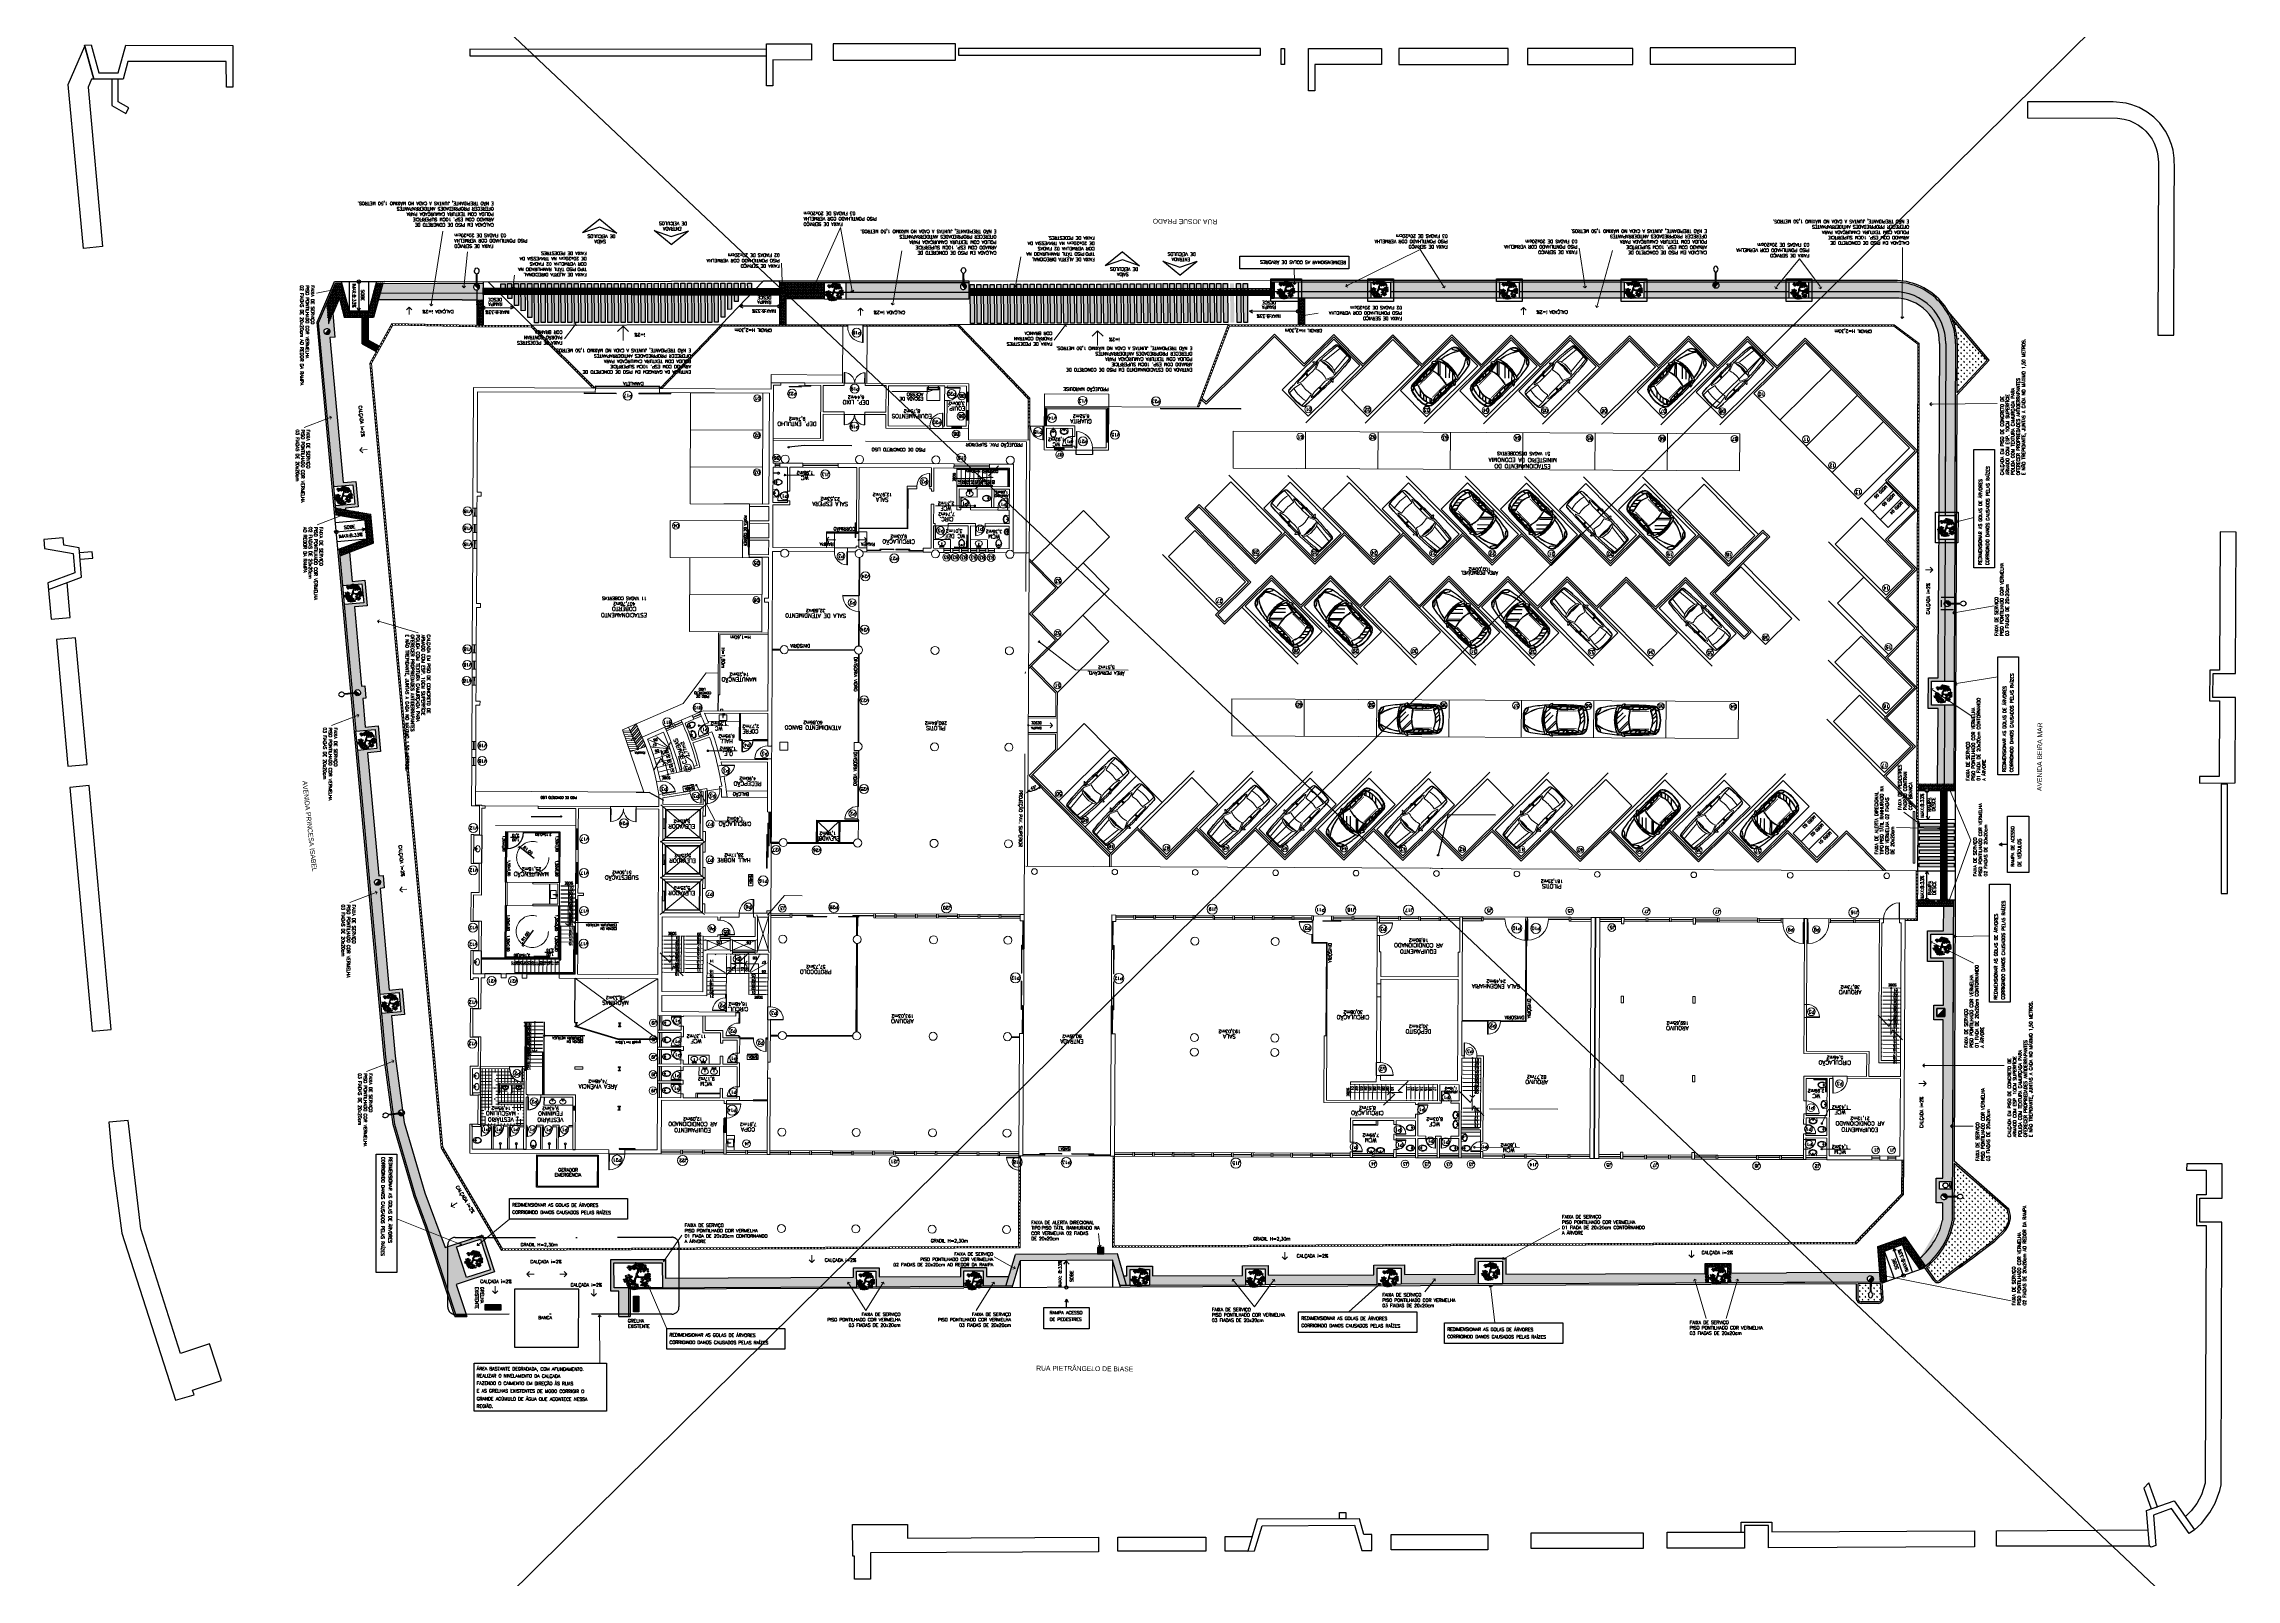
# Model space of a CAD drawing. Extents: x -1057 to 3416, y -340 to 4111.
# Drawn here: x 2241.8 to 2378.1, y -65.4 to 30 of the extents above; entities that cross this region are included whole.
import ezdxf
from ezdxf.enums import TextEntityAlignment as Align

# ---------------------------------------------------------------- set-up
doc = ezdxf.new("R2010")
doc.units = 0
doc.header["$LTSCALE"] = 50
for name, pattern in [('CONTINU', [0]), ('DASHDOT', [1, 0.5, -0.25, 0, -0.25]), ('DGN Style 1', [0.003115, 5.18318e-06, -0.00311]), ('HIDDEN', [9.525, 6.35, -3.175])]:
    doc.linetypes.add(name, pattern=pattern)
doc.layers.add('0.1', color=8, linetype='Continuous', lineweight=13)
doc.layers.add('Margem A3', color=8, linetype='DGN Style 1', lineweight=0)
for name, color, linetype in [('GRAMA', 90, 'Continuous'), ('HAC', 1, 'Continuous'), ('layout', 1, 'Continuous'), ('luminaria', 10, 'Continuous'), ('medir projeto', 6, 'Continuous'), ('OK', 96, 'Continuous'), ('Poste de cimento', 7, 'Continuous')]:
    doc.layers.add(name, color=color, linetype=linetype)
doc.styles.add('60x100', font='romans.shx', dxfattribs={"height": 0.2})
doc.styles.add('80X50', font='romans.shx')
doc.styles.add('ROBERTO', font='swissek.ttf')
doc.styles.add('ROMANS', font='romans')
doc.styles.get("Standard").update_dxf_attribs({"font": 'romans.shx'})
doc.dimstyles.new('Fares Eng - 50', dxfattribs={"dimscale": 2, "dimtxt": 0.085, "dimasz": 0.1, "dimexe": 0.05, "dimexo": 0.05, "dimgap": 0.04, "dimtad": 1, "dimzin": 4, "dimdsep": 46, "dimtxsty": 'ROMANS', "dimblk1": 'OBLIQUE', "dimblk2": 'OBLIQUE', "dimsah": 1, "dimcen": 0.05, "dimdle": 0.05, "dimclrd": 7, "dimclre": 7, "dimclrt": 7, "dimaunit": 1, "dimadec": 0, "dimazin": 0, "dimtfac": 1, "dimtix": 1, "dimtmove": 2, "dimatfit": 0, "dimldrblk": 'OPEN90', "dimfxl": 1, "dimtolj": 1, "dimtzin": 0, "dimarcsym": 0})
pattern_1 = [(90.064457, (2731.1332, 234.27051), (-0.0549925784, -6.1866e-05), [0.03175, -0.0635]), (210.064457, (2731.1332, 234.27051), (0.027549867, -0.047594037), [0.03175, -0.0635]), (150.064457, (2731.133166, 234.30226), (-0.0274427115, -0.047655903), [0.03175, -0.0635])]
pattern_2 = [(90.064457, (2770.38371, 164.963507), (-0.0549925784, -6.1866e-05), [0.03175, -0.0635]), (210.064457, (2770.38371, 164.963507), (0.027549867, -0.047594037), [0.03175, -0.0635]), (150.064457, (2770.383676, 164.995257), (-0.0274427115, -0.047655903), [0.03175, -0.0635])]
pattern_3 = [(90.064457, (2472.87682, -468.96275), (-0.0549925784, -6.1866e-05), [0.03175, -0.0635]), (210.064457, (2472.87682, -468.96275), (0.027549867, -0.047594037), [0.03175, -0.0635]), (150.064457, (2472.87678, -468.931), (-0.0274427115, -0.047655903), [0.03175, -0.0635])]
pattern_4 = [(90.064457, (1861.00201, -188.66652), (-0.0549925784, -6.1866e-05), [0.03175, -0.0635]), (210.064457, (1861.00201, -188.66652), (0.027549867, -0.047594037), [0.03175, -0.0635]), (150.064457, (1861.001974, -188.63477), (-0.0274427115, -0.047655903), [0.03175, -0.0635])]
pattern_5 = [(90.064457, (1880.475065, -183.519685), (-0.0549925784, -6.1866e-05), [0.03175, -0.0635]), (210.064457, (1880.475065, -183.519685), (0.027549867, -0.047594037), [0.03175, -0.0635]), (150.064457, (1880.47503, -183.487936), (-0.0274427115, -0.047655903), [0.03175, -0.0635])]
pattern_6 = [(180.064457, (2530.71009, -476.769), (-0.179402955, -0.17980706), [0.047625, -0.31158524]), (135.06446, (2530.7101, -476.769), (-0.17940295, -0.17980706), [0.047625, -0.206375]), (225.06446, (2530.7101, -476.769), (0.17980706, -0.17940295), [0.047625, -0.206375])]

# ---------------------------------------------------------------- blocks, each defined once
blk = doc.blocks.new('P80')
blk.add_lwpolyline([(-0.8, 0.06), (0, 0.06), (0, 0.03), (-0.8, 0.03)], close=True)
for points in [[(0, 0.86), (0, 0.83), (0.15, 0.83), (0.15, 0.86)], [(0, 0), (0, 0.03), (0.15, 0.03), (0.15, 0)]]:
    blk.add_lwpolyline(points)
at = {"color": 8}
blk.add_arc((-0.03, 0.06), 0.775, 88.1408, 179.6698, dxfattribs=at)
blk = doc.blocks.new('P60 - parede 25cm')
blk.add_lwpolyline([(-0.73, 0.57), (-0.12, 0.57), (-0.12, 0.6), (-0.73, 0.6)], close=True)
for points in [[(-0.12, 0.63), (-0.12, 0.6), (0.12, 0.6), (0.12, 0.63)], [(-0.12, -0.03), (-0.12, 0), (0.12, 0), (0.12, -0.03)]]:
    blk.add_lwpolyline(points)
at = {"color": 8}
blk.add_arc((-0.15, 0.57), 0.571, 180, 272.8975, dxfattribs=at)
blk = doc.blocks.new('P80 - parede 25cm')
for points in [[(-0.03, -0.12), (0, -0.12), (0, 0.12), (-0.03, 0.12)], [(0.83, -0.12), (0.8, -0.12), (0.8, 0.12), (0.83, 0.12)]]:
    blk.add_lwpolyline(points)
blk.add_lwpolyline([(0.77, -0.92), (0.77, -0.12), (0.8, -0.12), (0.8, -0.92)], close=True)
at = {"color": 8}
blk.add_arc((0.77, -0.15), 0.775, 178.1408, 269.6698, dxfattribs=at)
blk = doc.blocks.new('P90 - parede 25cm')
blk.add_lwpolyline([(-0.98, 0.03), (-0.12, 0.03), (-0.12, 0), (-0.98, 0)], close=True)
for points in [[(-0.12, 0.93), (-0.12, 0.9), (0.12, 0.9), (0.12, 0.93)], [(-0.12, -0.03), (-0.12, 0), (0.12, 0), (0.12, -0.03)]]:
    blk.add_lwpolyline(points)
at = {"color": 8}
blk.add_arc((-0.12, 0.04), 0.859, 90.5007, 182.7724, dxfattribs=at)
blk = doc.blocks.new('P60')
at = {"color": 252}
blk.add_lwpolyline([(-0.6, 0.06), (0, 0.06), (0, 0.03), (-0.6, 0.03)], close=True, dxfattribs=at)
at = {"color": 8}
blk.add_arc((-0.03, 0.06), 0.571, 87.1025, 180, dxfattribs=at)
blk = doc.blocks.new('Chuveiro')
at = {"lineweight": -2}
for p, q in [((-0.28, 0), (-0.3, 0)), ((0, 0), (-0.28, 0)), ((-0.28, -0.02), (-0.3, -0.02)), ((0, -0.02), (-0.28, -0.02))]:
    blk.add_line(p, q, dxfattribs=at)
at = {"color": 8, "lineweight": -2}
blk.add_circle((-0.35, -0.01), 0.05, dxfattribs=at)
at = {"lineweight": -2}
blk.add_arc((-0.35, -0.01), 0.07, 8.2132, 351.7868, dxfattribs=at)
blk = doc.blocks.new('Vaso')
for points in [[(0.03, -0.05), (0.03, 0), (-0.03, 0), (-0.03, -0.05)], [(0.05, -0.09), (0.05, -0.05), (-0.05, -0.05), (-0.05, -0.09)]]:
    blk.add_lwpolyline(points)
for points in [[(0.18, -0.31, -0.071776), (0.17, -0.41, -0.083144), (0.13, -0.49, -0.106699), (0.07, -0.55, -0.132564), (0, -0.57, -0.132564), (-0.07, -0.55, -0.106699), (-0.13, -0.49, -0.083144), (-0.17, -0.41, -0.071776), (-0.19, -0.31, -0.071776), (-0.17, -0.21, -0.083144), (-0.13, -0.13, -0.060171), (-0.1, -0.09), (0.1, -0.09, -0.060171), (0.13, -0.13, -0.083144), (0.17, -0.21, -0.071776)], [(-0.09, -0.5, 0.2474), (0, -0.54, 0.2474), (0.09, -0.5, 0.197858), (0.15, -0.32, 0.418329), (0, -0.17, 0.418329), (-0.15, -0.32, 0.197858)]]:
    blk.add_lwpolyline(points, format="xyb", close=True)
blk.add_circle((0, -0.22), 0.0352)
blk = doc.blocks.new('Cuba-emp')
blk.add_lwpolyline([(0.21, 0.25), (0, 0.23), (0, -0.23), (0.21, -0.25, 0.137816), (0.27, -0.23, 0.107041), (0.33, -0.18, 0.080751), (0.36, -0.1, 0.068643), (0.38, 0, 0.068643), (0.36, 0.1, 0.080751), (0.33, 0.17, 0.107041), (0.27, 0.23, 0.115752), (0.21, 0.25)], format="xyb")
blk.add_lwpolyline([(0.21, 0.2, -0.131827), (0.25, 0.19, -0.106633), (0.3, 0.15, -0.083482), (0.33, 0.09, -0.072232), (0.34, 0, -0.072232), (0.33, -0.09, -0.083482), (0.3, -0.15, -0.106633), (0.25, -0.19, -0.131827), (0.21, -0.2, -0.131827), (0.17, -0.19, -0.106633), (0.12, -0.15, -0.083482), (0.09, -0.09, -0.072232), (0.08, 0, -0.072232), (0.09, 0.09, -0.083482), (0.12, 0.15, -0.106633), (0.17, 0.19, -0.131827)], format="xyb", close=True)
for centre, radius in [((0.04, 0.07), 0.0155), ((0.04, 0), 0.0193), ((0.04, 0), 0.0193), ((0.14, 0), 0.0198), ((0.04, -0.08), 0.0155)]:
    blk.add_circle(centre, radius)
blk = doc.blocks.new('Cuba')
blk.add_lwpolyline([(-0.02, 0.16, 0.059592), (-0.09, 0.15, 0.084248), (-0.16, 0.11, 0.106469), (-0.2, 0.06, 0.130159), (-0.22, 0, 0.130159), (-0.2, -0.06, 0.106469), (-0.16, -0.11, 0.084248), (-0.09, -0.15, 0.073281), (0, -0.16, 0.073281), (0.09, -0.15, 0.084248), (0.16, -0.11, 0.106469), (0.2, -0.06, 0.130159), (0.22, 0, 0.130159), (0.2, 0.06, 0.106469), (0.16, 0.11, 0.084248), (0.09, 0.15, 0.058268), (0.02, 0.16, 0.073281)], format="xyb")
blk.add_lwpolyline([(0, 0.05), (-0.01, 0.05, -0.389688), (-0.01, 0.05, -0.017234), (-0.02, 0.25, -0.418769), (-0.02, 0.25), (0, 0.25), (0.02, 0.25, -0.418769), (0.02, 0.25, -0.017234), (0.01, 0.05, -0.389688), (0.01, 0.05)], format="xyb", close=True)
for centre, radius in [((-0.1, 0.22), 0.035), ((0, 0), 0.0175), ((0.1, 0.22), 0.035)]:
    blk.add_circle(centre, radius)
at = {"color": 8}
for centre, radius in [((-0.1, 0.22), 0.024), ((-0.1, 0.22), 0.025), ((0.1, 0.22), 0.024), ((0.1, 0.22), 0.025)]:
    blk.add_circle(centre, radius, dxfattribs=at)
blk = doc.blocks.new('MIC')
for p, q in [((0, 0), (0, 0.11)), ((0.29, 0), (0.29, 0)), ((0, -0.11), (0, 0)), ((0.29, 0), (0.29, 0))]:
    blk.add_line(p, q)
for points in [[(0, 0.08), (0.03, 0.06, -0.1805), (0.04, 0.05), (0.04, 0.03, 0.35029), (0.05, 0.03, -0.252034), (0.06, 0.02)], [(0, 0.05, -0.473116), (0.01, 0.06), (0.03, 0.05, -0.362542), (0.03, 0.04), (0.03, 0.03, 0.564769), (0.04, 0.02)], [(0.06, 0.02, -0.100603), (0.08, 0.1, -0.114611), (0.12, 0.16, -0.309836), (0.21, 0.18, -0.309836)], [(0.16, -0.15), (0.16, -0.15, 0.189039), (0.2, -0.15, 0.189014), (0.26, -0.08, 0.116802), (0.27, 0, 0.116802), (0.26, 0.08, 0.189014), (0.2, 0.15, 0.189039), (0.16, 0.15), (0.16, 0.15)], [(0, -0.05, 0.473116), (0.01, -0.06), (0.03, -0.05, 0.362542), (0.03, -0.04), (0.03, -0.03, -0.564769), (0.04, -0.02)], [(0, -0.08), (0.03, -0.06, 0.1805), (0.04, -0.05), (0.04, -0.03, -0.35029), (0.05, -0.03, 0.252034), (0.06, -0.02)], [(0.06, -0.02, 0.100603), (0.08, -0.1, 0.114611), (0.12, -0.16, 0.309836), (0.21, -0.18, 0.309836)]]:
    blk.add_lwpolyline(points, format="xyb")
blk.add_lwpolyline([(0.25, 0), (0.25, -0.01, -0.102017), (0.23, -0.09, -0.100634), (0.2, -0.14, -0.31043), (0.16, -0.14, -0.029837), (0.15, -0.14, -0.193887), (0.1, -0.08, -0.096635), (0.09, 0, -0.096635), (0.1, 0.08, -0.193887), (0.15, 0.14, -0.029837), (0.16, 0.14, -0.31043), (0.2, 0.14, -0.100634), (0.23, 0.09, -0.102017), (0.25, 0.01)], format="xyb", close=True)
blk.add_circle((0.05, 0), 0.0075)
at = {"linetype": 'DASHDOT'}
blk.add_circle((0.15, 0), 0.024, dxfattribs=at)
for centre, radius, start, end in [((0.14, 0.03), 0.161, 69.9635, 146.7254), ((0.01, 0.11), 0.0142, 142.0649, 179.055), ((0.05, 0), 0.024, 251.9674, 108.0326), ((0.14, 0.05), 0.146, 35.2589, 68.1534), ((0.04, -0.01), 0.264, 26.2626, 32.6613), ((-0.03, -0.04), 0.336, 21.0674, 26.2626), ((0.16, 0.03), 0.134, 1.8451, 21.0674), ((-0.72, 0), 1.02, 360, 1.8451), ((0.01, -0.11), 0.0142, 180.945, 217.9351), ((0.14, -0.03), 0.161, 213.2746, 290.0365), ((0.14, -0.05), 0.146, 291.8466, 324.7411), ((0.04, 0.01), 0.264, 327.3387, 333.7374), ((-0.03, 0.04), 0.336, 333.7374, 338.9326), ((0.16, -0.03), 0.134, 338.9326, 358.1549), ((-0.72, 0), 1.02, 358.1549, 360)]:
    blk.add_arc(centre, radius, start, end)
blk = doc.blocks.new('P90')
for points in [[(0.075, 0.93), (0.075, 0.9), (-0.075, 0.9), (-0.075, 0.93)], [(0.075, -0.03), (0.075, 0), (-0.075, 0), (-0.075, -0.03)]]:
    blk.add_lwpolyline(points)
blk.add_lwpolyline([(0.975, 0.87), (0.075, 0.87), (0.075, 0.9), (0.975, 0.9)], close=True)
at = {"color": 8}
blk.add_arc((0.075, 0.9), 0.9, 270, 0, dxfattribs=at)
blk = doc.blocks.new('PIA')
for p, q in [((0, 0.24), (0.04, 0.24)), ((0.01, 0.23), (0.01, 0.06)), ((0.01, 0.22), (0.03, 0.22)), ((0.03, 0.18), (0.01, 0.18))]:
    blk.add_line(p, q)
for points in [[(-0.01, 0.18), (-0.2, 0.18, 0.414214), (-0.25, 0.14), (-0.25, -0.13, 0.414214), (-0.2, -0.17), (0.2, -0.17, 0.414214), (0.24, -0.13), (0.24, 0.14, 0.414214), (0.2, 0.18), (0.08, 0.18)], [(0.08, 0.17), (0.08, 0.21, 0.133256), (0.08, 0.22, 0.106756), (0.07, 0.22, 0.082828), (0.06, 0.23, 0.071352), (0.06, 0.23, 0.071352), (0.05, 0.23, 0.082828), (0.04, 0.22, 0.106756), (0.03, 0.22, 0.133256), (0.03, 0.21), (0.03, 0.17)]]:
    blk.add_lwpolyline(points, format="xyb")
blk.add_lwpolyline([(-0.01, 0.23), (-0.01, 0.06)])
blk.add_lwpolyline([(0.03, 0.17, 0.133256), (0.03, 0.17, 0.106756), (0.04, 0.16, 0.082828), (0.05, 0.16, 0.071352), (0.06, 0.16, 0.071352), (0.06, 0.16, 0.082828), (0.07, 0.16, 0.106756), (0.08, 0.17, 0.133256), (0.08, 0.17, 0.133256), (0.08, 0.18, 0.106756), (0.07, 0.19, 0.082828), (0.06, 0.19, 0.071352), (0.06, 0.19, 0.071352), (0.05, 0.19, 0.082828), (0.04, 0.19, 0.106756), (0.03, 0.18, 0.133256)], format="xyb", close=True)
at = {"color": 8}
for points in [[(0.05, 0.24, 0.263265), (0.04, 0.23), (0.04, 0.22)], [(0.07, 0.22), (0.07, 0.23, 0.546464), (0.05, 0.25, 0.546464)]]:
    blk.add_lwpolyline(points, format="xyb", dxfattribs=at)
blk.add_lwpolyline([(0.06, 0.17, 0.133256), (0.06, 0.17, 0.106756), (0.06, 0.17, 0.082828), (0.06, 0.17, 0.071352), (0.06, 0.17, 0.071352), (0.05, 0.17, 0.082828), (0.05, 0.17, 0.106756), (0.05, 0.17, 0.133256), (0.05, 0.17, 0.133256), (0.05, 0.16, 0.106756), (0.05, 0.16, 0.082828), (0.05, 0.16, 0.071352), (0.06, 0.16, 0.071352), (0.06, 0.16, 0.082828), (0.06, 0.16, 0.106756), (0.06, 0.16, 0.133256)], format="xyb", close=True, dxfattribs=at)
blk.add_circle((0, 0), 0.01)
for centre, radius, start, end in [((0, 0.23), 0.015, 311.8103, 228.1897), ((0, 0.23), 0.01, 0.0002, 180.0002), ((0, 0.06), 0.01, 180.0001, 0.0001), ((0.04, 0.25), 0.01, 270, 294.62)]:
    blk.add_arc(centre, radius, start, end)
for centre, radius, start, end in [((0, 0.06), 0.0125, 143.1301, 36.8699), ((0.06, 0.23), 0.035, 315.5847, 154.6231), ((0.06, 0.23), 0.035, 205.3769, 224.4153)]:
    blk.add_arc(centre, radius, start, end, dxfattribs=at)
blk = doc.blocks.new('ÁREA')
for p in [(0, 0), (0, 0.0038)]:
    blk.add_attdef('COMPARTIMENTO', text='', height=0.0025).set_placement(p, align=Align.CENTER)
at = {"color": 1}
for p in [(-0.0001, -0.0075), (0, -0.0038)]:
    blk.add_attdef('ÁREA', text='', height=0.002, dxfattribs=at).set_placement(p, align=Align.CENTER)
blk = doc.blocks.new('Car')
at = {"layer": 'layout', "color": 8}
for p, q in [((-44, -117), (-46, -111)), ((-42, -116), (-44, -110)), ((-41, -116), (-42, -110)), ((-39, -116), (-40, -109)), ((-37, -115), (-38, -109)), ((-36, -115), (-37, -109)), ((-34, -114), (-35, -108)), ((-32, -114), (-33, -108)), ((-30, -114), (-31, -108)), ((-28, -114), (-29, -107)), ((-26, -113), (-27, -107)), ((-25, -113), (-25, -107)), ((-23, -113), (-23, -106)), ((25, -163), (-22, -116)), ((-21, -113), (-21, -106)), ((-19, -112), (-19, -106)), ((-17, -112), (-17, -106)), ((-16, -112), (-16, -106)), ((-14, -112), (-14, -105)), ((-12, -112), (-12, -105)), ((-10, -112), (-10, -105)), ((-8, -111), (-8, -105)), ((-6, -111), (-6, -105)), ((-4, -111), (-4, -105)), ((4, -111), (4, -105)), ((40, -149), (5, -114)), ((6, -111), (6, -105)), ((8, -111), (8, -105)), ((10, -112), (10, -105)), ((12, -112), (12, -105)), ((14, -112), (14, -105)), ((16, -112), (16, -106)), ((17, -112), (17, -106)), ((19, -112), (19, -106)), ((21, -113), (21, -106)), ((23, -113), (23, -106)), ((25, -113), (25, -107)), ((26, -113), (27, -107)), ((28, -114), (29, -107)), ((30, -114), (31, -108)), ((32, -114), (33, -108)), ((63, -148), (33, -117)), ((34, -114), (35, -108)), ((36, -115), (37, -109)), ((37, -115), (38, -109)), ((39, -116), (40, -109)), ((41, -116), (42, -110)), ((42, -116), (44, -110)), ((44, -117), (46, -111)), ((-86, -161), (-73, -155)), ((-72, -154), (-71, -150)), ((-70, -149), (-71, -140)), ((-71, -150), (-71, -143)), ((-54, -203), (-70, -129)), ((-69, -149), (-70, -140)), ((-68, -149), (-69, -140)), ((-57, -200), (-69, -188)), ((-57, -228), (-69, -215)), ((-68, -237), (-69, -236)), ((-67, -132), (-57, -184)), ((-57, -199), (-67, -156)), ((-16, -179), (-66, -129)), ((-66, -132), (-56, -184)), ((-56, -198), (-66, -156)), ((-8, -175), (-58, -125)), ((-57, -237), (-57, -199)), ((-56, -237), (-56, -199)), ((-54, -239), (-54, -203)), ((45, -183), (43, -181)), ((54, -203), (70, -129)), ((54, -239), (54, -203)), ((56, -184), (66, -132)), ((56, -198), (66, -156)), ((56, -237), (56, -199)), ((57, -184), (67, -132)), ((57, -199), (67, -156)), ((57, -237), (57, -199)), ((69, -207), (58, -195)), ((68, -149), (69, -140)), ((69, -149), (70, -140)), ((70, -149), (71, -140)), ((71, -150), (71, -143)), ((72, -154), (71, -150)), ((86, -161), (73, -155)), ((-81, -240), (-55, -240)), ((-69, -237), (-57, -237)), ((-69, -238), (-57, -238)), ((-57, -241), (-69, -241)), ((-57, -242), (-69, -242)), ((-57, -274), (-68, -263)), ((-65, -298), (-57, -274)), ((-64, -299), (-56, -274)), ((-57, -249), (-63, -243)), ((-57, -301), (-63, -316)), ((-56, -301), (-62, -317)), ((-57, -272), (-57, -242)), ((-56, -272), (-56, -242)), ((2, -332), (-22, -309)), ((25, -331), (6, -311)), ((42, -327), (25, -310)), ((62, -319), (45, -302)), ((81, -240), (55, -240)), ((56, -272), (56, -242)), ((64, -299), (56, -274)), ((62, -317), (56, -301)), ((69, -237), (57, -237)), ((69, -238), (57, -238)), ((57, -241), (69, -241)), ((57, -242), (69, -242)), ((57, -272), (57, -242)), ((68, -264), (57, -252)), ((65, -298), (57, -274)), ((63, -316), (57, -301))]:
    blk.add_line(p, q, dxfattribs=at)
for centre, radius, start, end in [((-8, -327), 327, 88.6351, 95.7726), ((8, -327), 327, 84.2274, 91.3649), ((867, -206), 950, 169.2081, 175.3433), ((1, -286), 184, 90, 115.0781), ((-26, -41), 42.5, 111.779, 161.6544), ((-34, -38), 32.9, 86.5625, 164.4958), ((-69, 10), 40, 274.3393, 336.719), ((123, -125), 188, 142.4297, 176.6237), ((156, -137), 222, 145.0929, 173.9605), ((-64, -114), 1, 172.7258, 290.5969), ((0, -280), 167, 90.0065, 112.6232), ((0, -280), 166, 90.0085, 112.6252), ((-40, -5), 3, 97.674, 111.779), ((-10, -339), 335, 88.282, 93.8135), ((10, 328), 337, 262.7695, 268.2851), ((-1, -286), 184, 64.9219, 90), ((-10, 328), 337, 271.7149, 277.2305), ((10, -339), 335, 86.1865, 91.718), ((0, -280), 167, 67.3768, 89.9935), ((0, -280), 166, 67.3768, 89.9935), ((-156, -137), 222, 6.0395, 34.9071), ((-123, -125), 188, 3.3763, 37.5703), ((69, 10), 40, 203.281, 265.6607), ((34, -38), 32.9, 15.5042, 93.4375), ((26, -41), 42.5, 18.3456, 68.221), ((40, -5), 3, 68.221, 82.326), ((64, -114), 1, 249.4031, 7.2742), ((-867, -206), 950, 4.6567, 10.7919), ((-67, -159), 20.4, 115.2032, 181.9349), ((-95, -129), 32, 283.4706, 317.3927), ((-86, -160), 1, 193.8166, 282.2331), ((1566, -198), 1647, 178.6017, 183.9759), ((-75, -130), 4.65, 8.7491, 183.5185), ((1566, -198), 1647, 177.6205, 178.0972), ((-78, -119), 1, 174.7727, 295.0781), ((-74, -143), 3, 0.889, 115.2032), ((941, -224), 1015, 175.8385, 184.8151), ((-73, -140), 1, 0.889, 98.0676), ((-72, -140), 1, 0.889, 95.2234), ((936, -221), 1008, 175.9397, 185.4333), ((-72, -150), 1, 287.9404, 0.889), ((-71, -140), 1, 0.889, 92.3899), ((-71, -149), 1, 285.265, 0.889), ((-70, -140), 1, 2.0031, 90.1843), ((-70, -149), 1, 282.6212, 0.889), ((770, -219), 841, 175.6929, 181.2505), ((-69, -149), 1, 280.1196, 2.0031), ((770, -219), 840, 175.6943, 181.2501), ((-67, -156), 1, 13.3017, 174.5453), ((-62, -131), 5, 111.9536, 193.3017), ((-62, -131), 4, 111.9536, 193.5543), ((-52, -183), 5, 193.3017, 287.8184), ((-61, -199), 4, 360, 13.3017), ((-52, -183), 4, 193.5543, 287.8184), ((-61, -199), 5, 0, 13.3017), ((-55, -203), 1, 0, 13.3017), ((0, -345), 166, 90, 107.8184), ((0, -345), 165, 90, 107.8184), ((0, -345), 166, 72.1816, 90), ((0, -345), 165, 72.1816, 90), ((52, -183), 4, 252.1816, 346.4457), ((52, -183), 5, 252.1816, 346.6983), ((55, -203), 1, 166.6983, 180), ((61, -199), 5, 166.6983, 180), ((61, -199), 4, 166.6983, 180), ((62, -131), 5, 346.6983, 68.0464), ((62, -131), 4.01, 346.5287, 68.1294), ((67, -156), 1, 5.4547, 166.6983), ((-770, -219), 840, 358.7499, 4.3057), ((69, -149), 1, 177.9969, 259.8804), ((-936, -221), 1008, 354.5667, 4.0603), ((-770, -219), 841, 358.7495, 4.3071), ((70, -140), 1, 89.8157, 177.9969), ((70, -149), 1, 179.111, 257.3788), ((75, -130), 4.65, 356.4815, 171.2509), ((71, -140), 1, 87.6101, 179.111), ((71, -149), 1, 179.111, 254.735), ((-941, -224), 1015, 355.1849, 4.1615), ((72, -140), 1, 84.7766, 179.111), ((74, -143), 3, 64.7968, 179.111), ((95, -129), 32, 222.6073, 256.5294), ((72, -150), 1, 179.111, 252.0596), ((73, -140), 1, 81.9324, 179.111), ((73, -154), 1, 196.4299, 257.7669), ((67, -159), 20.4, 358.0651, 64.7968), ((78, -119), 1, 244.9219, 5.2273), ((-1566, -198), 1647, 356.0241, 1.3983), ((-1566, -198), 1647, 1.9028, 2.3795), ((86, -160), 1, 257.7669, 346.1834), ((-39, -306), 38.6, 190.1502, 253.6248), ((-80, -346), 30, 5.2584, 84.7128), ((-47, -314), 30, 185.5819, 244.441), ((-73, -309), 3, 270, 5.5819), ((-69, -237), 1, 181.5835, 270), ((-69, -242), 1, 90, 181.1066), ((9005, 49), 9079, 181.837, 182.1886), ((9005, 49), 9078, 181.8371, 182.1886), ((-66, -298), 2, 183.0738, 341.6525), ((-63, -316), 5, 185.4333, 247.7979), ((-66, -298), 1, 183.4405, 341.6525), ((-58, -318), 5, 160.3462, 249.5059), ((-58, -318), 4, 160.3462, 249.5059), ((0, -163), 171, 249.5059, 270), ((0, -182), 171, 249.5059, 270), ((0, -163), 170, 249.5059, 270), ((-57, -237), 1, 270, 0), ((-57, -242), 1, 0, 90), ((-61, -272), 4, 341.6525, 360), ((-53, -303), 5, 63.1357, 160.3462), ((-61, -272), 5, 341.6525, 360), ((-53, -303), 4, 63.1357, 160.3462), ((-55, -239), 1, 270, 0), ((0, -199), 112, 243.1357, 270), ((0, -182), 169, 252.2391, 270), ((0, -199), 111, 243.1357, 270), ((0, -199), 111, 270, 296.8643), ((0, -199), 112, 270, 296.8643), ((0, -163), 170, 270, 290.4941), ((0, -163), 171, 270, 290.4941), ((0, -182), 171, 270, 290.4941), ((0, -182), 169, 270, 287.7609), ((53, -303), 5, 19.6538, 116.8643), ((39, -306), 38.6, 286.3752, 349.8498), ((80, -346), 30, 95.2872, 174.7416), ((53, -303), 4, 19.6538, 116.8643), ((55, -239), 1, 180, 270), ((57, -237), 1, 180, 270), ((57, -242), 1, 90, 180), ((61, -272), 5, 180, 198.3475), ((61, -272), 4, 180, 198.3475), ((58, -318), 4, 290.4941, 19.6538), ((58, -318), 5, 290.4941, 19.6538), ((47, -314), 30, 295.559, 354.4181), ((66, -298), 2, 198.3475, 356.9262), ((63, -316), 5, 292.2021, 354.5667), ((66, -298), 1, 198.3475, 356.5595), ((-9005, 49), 9078, 357.8114, 358.1629), ((-9005, 49), 9079, 357.8114, 358.163), ((69, -237), 1, 270, 358.4165), ((69, -242), 1, 358.8934, 90), ((73, -309), 3, 174.4181, 270)]:
    blk.add_arc(centre, radius, start, end, dxfattribs=at)
for points in [[(-50, -290), (-46, -290), (-50, -194), (-46, -194)], [(50, -290), (46, -290), (50, -194), (46, -194)]]:
    blk.add_solid(points, dxfattribs=at)
blk = doc.blocks.new('TEMPRA3')
at = {"color": 9}
for p, q in [((-1.88, 0.31), (-1.92, 0.25)), ((-1.87, 0.53), (-1.91, 0.53)), ((-1.88, 0.31), (-0.65, 0.43)), ((-1.87, 0.63), (-1.65, 0.65)), ((-0.57, 0.02), (-0.58, 0.01)), ((-0.57, 0.02), (-0.58, 0.02)), ((-0.58, 0.01), (-0.51, -0.55)), ((-0.53, 0.51), (-0.54, 0.51)), ((-0.54, 0.51), (-0.53, -0.06)), ((0.49, 0.78), (0.61, 0.78)), ((0.49, 0.77), (0.57, 0.77)), ((0.58, 0.76), (0.58, 0.75)), ((0.63, 0.76), (0.63, 0.75)), ((0.69, 0.5), (0.76, 0.5)), ((1.89, 0.55), (2.3, 0.55)), ((-1.88, -0.31), (-1.92, -0.25)), ((-1.87, -0.53), (-1.91, -0.53)), ((-1.88, -0.31), (-0.65, -0.43)), ((-1.87, -0.63), (-1.65, -0.65)), ((-0.53, -0.06), (-0.52, -0.06)), ((-0.51, -0.55), (-0.5, -0.55)), ((0.49, -0.77), (0.57, -0.77)), ((0.49, -0.78), (0.61, -0.78)), ((0.58, -0.76), (0.58, -0.75)), ((0.63, -0.76), (0.63, -0.75)), ((0.69, -0.5), (0.76, -0.5)), ((1.89, -0.55), (2.3, -0.55))]:
    blk.add_line(p, q, dxfattribs=at)
for p, q in [((-1.26, 0.7), (-1.26, 0.72)), ((0.06, 0.46), (-0.36, 0.64)), ((0.07, 0.53), (-0.26, 0.67)), ((-0.16, 0.82), (-0.13, 0.86)), ((-0.1, 0.71), (-0.15, 0.69)), ((-0.15, 0.69), (-0.15, 0.66)), ((-0.07, 0.87), (-0.1, 0.71)), ((-0.1, 0.67), (-0.1, 0.6)), ((-0.09, 0.88), (-0.08, 0.88)), ((0.69, 0.5), (0.26, 0.5)), ((0.76, 0.5), (0.76, 0.68)), ((1.14, 0.5), (0.76, 0.5)), ((1.29, 0.52), (1.52, 0.59)), ((1.51, 0.63), (1.41, 0.66)), ((1.41, 0.47), (1.89, 0.55)), ((1.81, 0.71), (1.81, 0.73)), ((-1.26, -0.7), (-1.26, -0.72)), ((0.06, -0.46), (-0.36, -0.64)), ((0.07, -0.53), (-0.26, -0.67)), ((-0.16, -0.82), (-0.13, -0.86)), ((-0.15, -0.69), (-0.15, -0.66)), ((-0.1, -0.71), (-0.15, -0.69)), ((-0.1, -0.67), (-0.1, -0.6)), ((-0.07, -0.87), (-0.1, -0.71)), ((-0.09, -0.88), (-0.08, -0.88)), ((0.69, -0.5), (0.26, -0.5)), ((1.14, -0.5), (0.76, -0.5)), ((0.76, -0.5), (0.76, -0.68)), ((1.29, -0.52), (1.52, -0.59)), ((1.41, -0.47), (1.89, -0.55)), ((1.51, -0.63), (1.41, -0.66)), ((1.81, -0.71), (1.81, -0.73))]:
    blk.add_line(p, q)
for points in [[(0.49, 0.76), (0.49, 0.75, 0.414214), (0.5, 0.74), (0.56, 0.74, 0.414214), (0.57, 0.75), (0.57, 0.76)], [(0.49, -0.76), (0.49, -0.75, -0.414214), (0.5, -0.74), (0.56, -0.74, -0.414214), (0.57, -0.75), (0.57, -0.76)]]:
    blk.add_lwpolyline(points, format="xyb", dxfattribs=at)
for centre, radius, start, end in [((46.29, -1.06), 48.25, 178.0551, 178.7396), ((-1.86, 0.57), 0.07, 98.0767, 178.0551), ((0.03, -12.75), 13.53, 95.4579, 98.0767), ((-0.09, -10.41), 11.17, 90.4891, 96.0118), ((1.08, -0.03), 1.69, 163.0258, 178.8872), ((1.08, 0.03), 1.69, 181.1128, 199.382), ((1.08, -0.03), 1.69, 158.4883, 161.8833), ((-0.4, 0.55), 0.0959, 65.2249, 157.5632), ((0.36, -17.26), 17.94, 91.743, 91.9698), ((-0.14, 0.75), 0.0434, 160.4209, 180), ((0.07, 0.7), 0.267, 168.223, 189.9837), ((0.05, 0.69), 0.25, 146.5293, 160.4209), ((0.36, -17.26), 17.94, 88.9571, 91.6179), ((-0.08, 0.82), 0.0696, 117.5198, 138.9652), ((-0.09, 0.84), 0.0416, 80.8067, 117.5198), ((0.21, -22.3), 23.07, 89.3717, 90.7606), ((-0.08, 0.87), 0.00833, 350.8067, 80.8067), ((1.5, -0.04), 1.5, 161.9012, 178.6096), ((0.05, 0.44), 0.0288, 340.8387, 65.2249), ((0.26, 1), 0.5, 247.6625, 270), ((0.21, -22.3), 23.07, 89.0973, 89.3437), ((0.11, -25.84), 26.6, 86.3544, 88.8806), ((-0.3, 0.56), 0.987, 356.5337, 7.1274), ((0.64, -17.1), 17.78, 87.5716, 89.6146), ((1.14, 1), 0.5, 270, 287.5892), ((1.39, 0.56), 0.1, 73.296, 87.5716), ((1.42, 0.44), 0.03, 107.5892, 190.5643), ((-1.9, -0.18), 3.34, 3.0173, 10.5643), ((-1.9, 0.18), 3.34, 349.4357, 356.9827), ((1.51, 0.61), 0.02, 295.0881, 73.296), ((0.03, -29.34), 30.12, 85.8738, 86.6125), ((1.89, 0.52), 0.03, 17.6685, 101.6613), ((-0.3, 0), 2.28, 359.8835, 13.3775), ((-0.3, 0), 2.28, 346.6225, 0.1165), ((2.18, 0.56), 0.144, 10.2757, 85.2864), ((-1.24, -0.03), 3.62, 0.5277, 9.8398), ((-1.24, 0.03), 3.62, 350.1602, 359.4723), ((46.29, 1.06), 48.25, 181.2604, 181.9449), ((-1.86, -0.57), 0.07, 181.9449, 261.9233), ((0.03, 12.75), 13.53, 261.9735, 264.5421), ((-0.09, 10.41), 11.17, 263.9882, 269.5109), ((1.08, 0.03), 1.69, 200.3288, 201.5117), ((1.08, 0.03), 1.69, 200.3288, 201.5117), ((-0.4, -0.55), 0.0959, 202.4368, 294.7751), ((0.36, 17.26), 17.94, 268.0302, 268.257), ((0.07, -0.7), 0.267, 170.0163, 191.777), ((-0.14, -0.75), 0.0434, 180, 199.5791), ((0.05, -0.69), 0.25, 199.5791, 213.4707), ((0.36, 17.26), 17.94, 268.3821, 271.0429), ((-0.08, -0.82), 0.0696, 221.0348, 242.4802), ((-0.09, -0.84), 0.0416, 242.4802, 279.1933), ((0.21, 22.3), 23.07, 269.2394, 270.6283), ((-0.08, -0.87), 0.00833, 279.1933, 9.1933), ((1.5, 0.04), 1.5, 181.3904, 198.0988), ((0.05, -0.44), 0.0288, 294.7751, 19.1613), ((0.26, -1), 0.5, 90, 112.3375), ((0.21, 22.3), 23.07, 270.6563, 270.9027), ((0.11, 25.84), 26.6, 271.1194, 273.6456), ((-0.3, -0.56), 0.987, 352.8726, 3.4663), ((0.64, 17.1), 17.78, 270.3854, 272.4284), ((1.14, -1), 0.5, 72.4108, 90), ((1.42, -0.44), 0.03, 169.4357, 252.4108), ((1.39, -0.56), 0.1, 272.4284, 286.704), ((1.51, -0.61), 0.02, 286.704, 64.9119), ((0.03, 29.34), 30.12, 273.3875, 274.1262), ((1.89, -0.52), 0.03, 258.3387, 342.3315), ((2.18, -0.56), 0.144, 274.7136, 349.7243)]:
    blk.add_arc(centre, radius, start, end)
for centre, radius, start, end in [((19.56, -0.39), 21.49, 177.397, 178.9536), ((-1.86, 0.58), 0.05, 97.8958, 177.1673), ((43.91, -1), 45.81, 178.0177, 178.7486), ((43.91, 1), 45.81, 181.2514, 181.9823), ((0.14, -16.63), 17.28, 92.2713, 96.6835), ((-1.82, 0.58), 0.05, 97.8958, 177.1673), ((0.03, -12.75), 13.51, 95.4656, 97.8958), ((0.4, 0.03), 1.13, 147.4954, 181.5953), ((0.4, -0.03), 1.13, 178.4047, 212.5046), ((-4.06, -0.68), 3.56, 2.0761, 11.3064), ((0.19, -19.53), 20.18, 91.7794, 92.1012), ((-4.07, 0.2), 3.56, 355.8109, 5.0412), ((-0.14, 0.85), 0.212, 204.7842, 236.5367), ((-0.17, 0.66), 0.0195, 202.2729, 342.8001), ((0.49, 0.75), 0.0263, 91.9264, 184.8104), ((0.47, 0.75), 0.0061, 200.0424, 315.2534), ((0.49, 0.75), 0.0164, 92.1313, 187.2433), ((0.57, 0.76), 0.01, 0, 90), ((0.61, 0.82), 0.0733, 246.8341, 293.1659), ((0.61, 0.76), 0.02, 0, 90), ((-0.26, 0.56), 0.987, 356.5337, 11.7667), ((0.03, -29.37), 30.13, 85.8821, 86.6147), ((2.18, 0.57), 0.115, 10.4548, 85.2928), ((-1.24, -0.03), 3.59, 0.5327, 10.015), ((-1.24, 0.03), 3.59, 349.985, 359.4673), ((19.56, 0.39), 21.49, 181.0464, 182.603), ((-1.86, -0.58), 0.05, 182.8327, 262.1042), ((0.14, 16.63), 17.28, 263.3165, 267.7287), ((-1.82, -0.58), 0.05, 182.8327, 262.1042), ((0.03, 12.75), 13.51, 262.1042, 264.5344), ((0.19, 19.53), 20.18, 267.8988, 268.2206), ((-0.14, -0.85), 0.212, 123.4633, 155.2158), ((-0.17, -0.66), 0.0195, 17.1999, 157.7271), ((0.49, -0.75), 0.0263, 175.1896, 268.0736), ((0.47, -0.75), 0.0061, 44.7466, 159.9576), ((0.49, -0.75), 0.0164, 172.7567, 267.8687), ((0.57, -0.76), 0.01, 270, 0), ((0.61, -0.82), 0.0733, 66.8341, 113.1659), ((0.61, -0.76), 0.02, 270, 360), ((-0.26, -0.56), 0.987, 348.2333, 3.4663), ((0.03, 29.37), 30.13, 273.3853, 274.1179), ((2.18, -0.57), 0.115, 274.7072, 349.5452)]:
    blk.add_arc(centre, radius, start, end, dxfattribs=at)
blk = doc.blocks.new('_OBLIQUE')
at = {"color": 0, "linetype": 'ByBlock'}
blk.add_line((-0.5, -0.5), (0.5, 0.5), dxfattribs=at)
blk = doc.blocks.new('*D144')
at = {"layer": '0.1', "color": 7, "linetype": 'CONTINU', "lineweight": -2, "transparency": 16777216}
blk.add_arc((2303.02, -15.4), 1.05, 269.7175, 314.7175, dxfattribs=at)
at = {"layer": 'DEFPOINTS', "color": 0, "linetype": 'CONTINU', "lineweight": -2, "transparency": 16777216}
for p in [(2303.12, 5.39), (2303.09, -15.47), (2303.29, -16.42), (2302.99, -21.11), (2308.09, -20.52)]:
    blk.add_point(p, dxfattribs=at)
at = {"layer": '0.1', "color": 7, "linetype": 'CONTINU', "lineweight": -2, "transparency": 16777216, "xscale": 0.2, "yscale": 0.2, "zscale": 0.2}
for p, rotation in [((2303.02, -16.45), 179.7174815060626), ((2303.76, -16.15), 44.71748150605973)]:
    blk.add_blockref('_OBLIQUE', p, dxfattribs=dict(at, rotation=rotation))
at = {"layer": '0.1', "color": 7, "linetype": 'CONTINU', "transparency": 16777216, "insert": (2303.36, -16.22), "char_height": 0.17, "attachment_point": 5, "rotation": 22.2175, "style": 'ROMANS'}
blk.add_mtext('\\A1;45°', dxfattribs=at)
blk = doc.blocks.new('_Open90')
at = {"color": 0, "linetype": 'ByBlock', "lineweight": -2}
for p, q in [((0, 0), (-1, 0)), ((-0.5, 0.5), (0, 0)), ((0, 0), (-0.5, -0.5))]:
    blk.add_line(p, q, dxfattribs=at)
blk = doc.blocks.new('*D145')
at = {"layer": '0.1', "color": 7, "linetype": 'CONTINU', "lineweight": -2, "transparency": 16777216}
blk.add_line((2272.25, -25.08), (2271.55, -26.05), dxfattribs=at)
at = {"layer": 'DEFPOINTS', "color": 0, "linetype": 'CONTINU', "lineweight": -2, "transparency": 16777216}
for p in [(2272.2, -25.16), (2271.61, -25.97)]:
    blk.add_point(p, dxfattribs=at)
at = {"layer": '0.1', "color": 7, "linetype": 'CONTINU', "lineweight": -2, "transparency": 16777216, "xscale": 0.2, "yscale": 0.2, "zscale": 0.2, "rotation": 234.2007262047529}
blk.add_blockref('_OBLIQUE', (2271.61, -25.97), dxfattribs=at)
at = {"layer": '0.1', "color": 7, "linetype": 'CONTINU', "lineweight": -2, "transparency": 16777216, "insert": (2271.77, -25.47), "char_height": 0.17, "attachment_point": 5, "rotation": 54.2007, "style": 'ROMANS'}
blk.add_mtext('\\A1;R1.00', dxfattribs=at)
blk = doc.blocks.new('*D146')
at = {"layer": '0.1', "color": 7, "linetype": 'CONTINU', "lineweight": -2, "transparency": 16777216}
blk.add_line((2272.3, -20.62), (2271.35, -19.88), dxfattribs=at)
at = {"layer": 'DEFPOINTS', "color": 0, "linetype": 'CONTINU', "lineweight": -2, "transparency": 16777216}
for p in [(2271.43, -19.95), (2272.22, -20.56)]:
    blk.add_point(p, dxfattribs=at)
at = {"layer": '0.1', "color": 7, "linetype": 'CONTINU', "lineweight": -2, "transparency": 16777216, "xscale": 0.2, "yscale": 0.2, "zscale": 0.2, "rotation": 142.1207779797852}
blk.add_blockref('_OBLIQUE', (2271.43, -19.95), dxfattribs=at)
at = {"layer": '0.1', "color": 7, "linetype": 'CONTINU', "lineweight": -2, "transparency": 16777216, "insert": (2271.92, -20.12), "char_height": 0.17, "attachment_point": 5, "rotation": 322.1208, "style": 'ROMANS'}
blk.add_mtext('\\A1;R1.00', dxfattribs=at)
blk = doc.blocks.new('L', base_point=(1.368, 0.591))
at = {"color": 3, "lineweight": -2}
for p, q in [((1.275, 0.567), (1.306, 0.592)), ((1.288, 0.517), (1.275, 0.567)), ((1.281, 0.65), (1.312, 0.675)), ((1.294, 0.6), (1.281, 0.65)), ((1.317, 0.508), (1.288, 0.517)), ((1.322, 0.591), (1.294, 0.6)), ((1.306, 0.592), (1.336, 0.538)), ((1.312, 0.675), (1.342, 0.621)), ((1.336, 0.538), (1.317, 0.508)), ((1.342, 0.621), (1.322, 0.591)), ((1.337, 0.489), (1.356, 0.548)), ((1.376, 0.484), (1.337, 0.489)), ((1.356, 0.548), (1.391, 0.554)), ((1.404, 0.527), (1.376, 0.484)), ((1.391, 0.554), (1.404, 0.527))]:
    blk.add_line(p, q, dxfattribs=at)
blk = doc.blocks.new('Árvore-13')
at = {"color": 3}
for p, q in [((-0.8, 0.3), (-0.96, 0.41)), ((-0.8, 0.41), (-0.95, 0.5)), ((-0.36, 0.35), (-0.8, 0.41)), ((-0.37, 0.23), (-0.8, 0.3)), ((-0.13, 0.11), (-0.37, 0.23)), ((-0.07, 0.19), (-0.36, 0.35)), ((-0.07, -0.04), (-0.13, 0.11)), ((0.03, 0.07), (-0.07, 0.19)), ((0.03, 0.07), (0.32, 0.33)), ((0.12, -0.05), (0.28, 0.13)), ((0.28, 0.13), (0.42, 0.28)), ((0.32, 0.33), (0.41, 0.54)), ((0.41, 0.54), (0.48, 0.66)), ((0.42, 0.28), (0.5, 0.51)), ((0.48, 0.66), (0.57, 0.72)), ((0.5, 0.51), (0.63, 0.67)), ((0.57, 0.72), (0.61, 0.82)), ((0.63, 0.67), (0.78, 0.72)), ((-0.3, -0.39), (-0.42, -0.69)), ((-0.2, -0.45), (-0.31, -0.74)), ((-0.31, -0.74), (-0.24, -0.89)), ((-0.15, -0.3), (-0.3, -0.39)), ((-0.05, -0.38), (-0.2, -0.45)), ((-0.07, -0.04), (-0.15, -0.3)), ((0.12, -0.05), (-0.05, -0.38))]:
    blk.add_line(p, q, dxfattribs=at)
at = {"color": 3, "xscale": 3.048, "yscale": 3.048, "zscale": 3.048}
for p, rotation in [((-1.44, 0.37), 347.8021081598379), ((-1.3, 0.88), 347.8021081598379), ((-1.13, 0.41), 347.8021081598379), ((-0.93, 0.96), 295.0165150851705), ((-0.85, 0.46), 295.0165150851705), ((-0.72, 1.45), 295.0165150851705), ((-0.49, 1.26), 295.0165150851705), ((-0.35, 0.69), 295.0165150851705), ((-0.25, 1.14), 295.0165150851705), ((0.17, 1.45), 190.1248425347958), ((0.35, 0.95), 190.1248425347958), ((0.58, 1.4), 190.1248425347958), ((0.68, 0.78), 190.1248425347958), ((0.76, 0.27), 190.1248425347958), ((0.8, -0.3), 190.1248425347958), ((0.85, 1.34), 190.1248425347958), ((1.12, 0.57), 190.1248425347958), ((1.2, -0.32), 190.1248425347958), ((1.21, 1.15), 190.1248425347958), ((1.25, 0.04), 190.1248425347958), ((1.32, 0.75), 190.1248425347958), ((1.58, 0.11), 190.1248425347958), ((-0.45, -1.4), 66.16076666471405), ((-0.1, -0.9), 66.16076666471405), ((-0.02, -1.19), 66.16076666471405), ((0.5, -1), 66.16076666471405), ((0.62, -1.32), 66.16076666471405)]:
    blk.add_blockref('L', p, dxfattribs=dict(at, rotation=rotation))
for p in [(-1.39, -0.31), (-1.23, -0.88), (-1.05, -0.53), (-0.87, -1.13), (-0.85, -0.45), (-0.67, -1.02), (-0.45, -1.04), (-0.44, -0.54)]:
    blk.add_blockref('L', p, dxfattribs=at)
blk = doc.blocks.new('poste concreto')
at = {"layer": 'Poste de cimento'}
h = blk.add_hatch(color=256, dxfattribs=at)
h.dxf.hatch_style = 1
h.paths.add_polyline_path([(364866.84, 7758015.36), (364866.77, 7758015.42), (364866.68, 7758015.46), (364866.58, 7758015.47), (364866.48, 7758015.46), (364866.39, 7758015.42), (364866.31, 7758015.36), (364866.25, 7758015.28), (364866.22, 7758015.19), (364866.2, 7758015.09), (364866.96, 7758015.09), (364866.94, 7758015.19), (364866.9, 7758015.28)])
for p, q in [((364866.2, 7758015.09), (364866.22, 7758015.19)), ((364866.22, 7758014.99), (364866.2, 7758015.09)), ((364866.96, 7758015.09), (364866.2, 7758015.09)), ((364866.22, 7758015.19), (364866.25, 7758015.28)), ((364866.25, 7758014.9), (364866.22, 7758014.99)), ((364866.25, 7758015.28), (364866.31, 7758015.36)), ((364866.31, 7758014.83), (364866.25, 7758014.9)), ((364866.31, 7758015.36), (364866.39, 7758015.42)), ((364866.39, 7758014.77), (364866.31, 7758014.83)), ((364866.39, 7758015.42), (364866.48, 7758015.46)), ((364866.48, 7758014.73), (364866.39, 7758014.77)), ((364866.48, 7758015.46), (364866.58, 7758015.47)), ((364866.58, 7758014.72), (364866.48, 7758014.73)), ((364866.58, 7758015.47), (364866.68, 7758015.46)), ((364866.68, 7758014.73), (364866.58, 7758014.72)), ((364866.68, 7758015.46), (364866.77, 7758015.42)), ((364866.77, 7758014.77), (364866.68, 7758014.73)), ((364866.77, 7758015.42), (364866.84, 7758015.36)), ((364866.84, 7758014.83), (364866.77, 7758014.77)), ((364866.82, 7758015.41), (364867.77, 7758016.19)), ((364866.84, 7758015.36), (364866.9, 7758015.28)), ((364866.9, 7758014.9), (364866.84, 7758014.83)), ((364866.89, 7758015.32), (364867.82, 7758016.14)), ((364866.9, 7758015.28), (364866.94, 7758015.19)), ((364866.94, 7758014.99), (364866.9, 7758014.9)), ((364866.94, 7758015.19), (364866.96, 7758015.09)), ((364866.96, 7758015.09), (364866.94, 7758014.99))]:
    blk.add_line(p, q, dxfattribs=at)
for centre, start, end in [((364868.17, 7758016.3), 60.7351, 195.0987), ((364867.99, 7758016.51), 245.3971, 19.7607)]:
    blk.add_arc(centre, 0.411, start, end, dxfattribs=at)
blk = doc.blocks.new('A$C550ee5b3')
at = {"layer": 'Poste de cimento'}
h = blk.add_hatch(color=256, dxfattribs=at)
h.dxf.hatch_style = 1
h.paths.add_polyline_path([(0.04, 0.31), (0.02, 0.27), (0, 0.22), (0, 0.17), (0.01, 0.12), (0.03, 0.08), (0.06, 0.04), (0.11, 0.02), (0.15, 0), (0.2, 0), (0.25, 0.01), (0.29, 0.03), (0.33, 0.06)])
for p, q in [((0, 0.22), (0.02, 0.27)), ((0, 0.17), (0, 0.22)), ((0.01, 0.12), (0, 0.17)), ((0.03, 0.08), (0.01, 0.12)), ((0.02, 0.27), (0.04, 0.31)), ((0.06, 0.04), (0.03, 0.08)), ((0.04, 0.31), (0.08, 0.34)), ((0.04, 0.31), (0.33, 0.06)), ((0.11, 0.02), (0.06, 0.04)), ((0.08, 0.34), (0.12, 0.36)), ((0.15, 0), (0.11, 0.02)), ((0.12, 0.36), (0.17, 0.37)), ((0.2, 0), (0.15, 0)), ((0.17, 0.37), (0.22, 0.37)), ((0.25, 0.01), (0.2, 0)), ((0.22, 0.37), (0.27, 0.36)), ((0.29, 0.03), (0.25, 0.01)), ((0.27, 0.36), (0.31, 0.33)), ((0.33, 0.06), (0.29, 0.03)), ((0.31, 0.33), (0.34, 0.29)), ((0.36, 0.11), (0.33, 0.06)), ((0.34, 0.29), (0.36, 0.25)), ((0.36, 0.25), (0.37, 0.2)), ((0.37, 0.15), (0.36, 0.11)), ((0.37, 0.2), (0.37, 0.15))]:
    blk.add_line(p, q, dxfattribs=at)
blk = doc.blocks.new('A$C0cdc8d62')
at = {"layer": 'Margem A3', "color": 7, "linetype": 'CONTINU', "lineweight": -2}
blk.add_line((0.52, 0.24), (0.64, 0.24), dxfattribs=at)
blk.add_lwpolyline([(0, 0), (0, 0.49), (0.73, 0.48), (0.73, 0)], close=True, dxfattribs=at)
blk.add_circle((0.37, 0.24), 0.156, dxfattribs=at)
at = {"layer": 'medir projeto', "color": 7, "linetype": 'CONTINU', "lineweight": -2}
for q in [(0.64, 0.4), (0.64, 0.09)]:
    blk.add_line((0.64, 0.24), q, dxfattribs=at)
blk = doc.blocks.new('A$C27293851')
at = {"layer": 'Margem A3', "color": 7, "linetype": 'CONTINU', "lineweight": -2}
for points in [[(0.34, 0.97), (0.34, 0), (0, 0), (0, 0.97)], [(0.3, 0.93), (0.3, 0.04), (0.04, 0.04), (0.04, 0.93)]]:
    blk.add_lwpolyline(points, close=True, dxfattribs=at)
at = {"layer": 'medir projeto', "color": 7, "linetype": 'CONTINU', "lineweight": -2}
for p, q in [((0.04, 0.88), (0.3, 0.88)), ((0.04, 0.83), (0.3, 0.83)), ((0.04, 0.77), (0.3, 0.77)), ((0.04, 0.72), (0.3, 0.72)), ((0.04, 0.67), (0.3, 0.67)), ((0.04, 0.61), (0.3, 0.61)), ((0.04, 0.56), (0.3, 0.56)), ((0.04, 0.51), (0.3, 0.51)), ((0.04, 0.45), (0.3, 0.45)), ((0.04, 0.4), (0.3, 0.4)), ((0.04, 0.34), (0.3, 0.34)), ((0.04, 0.29), (0.3, 0.29)), ((0.04, 0.24), (0.3, 0.24)), ((0.04, 0.18), (0.3, 0.18)), ((0.04, 0.13), (0.3, 0.13)), ((0.04, 0.08), (0.3, 0.08)), ((0.17, 0.04), (0.17, 0.93))]:
    blk.add_line(p, q, dxfattribs=at)

msp = doc.modelspace()

# ---------------------------------------------------------------- hatches: boundary and pattern name
at = {"layer": '0.1', "linetype": 'CONTINU', "lineweight": -2}
h = msp.add_hatch(color=7, dxfattribs=at)
h.dxf.hatch_style = 1
h.paths.add_polyline_path([(2270.251, 14.584), (2270.496, 14.586), (2270.496, 15.125), (2270.246, 15.122)])
h.paths.add_polyline_path([(2270.665, 14.2), (2270.911, 14.202), (2270.91, 15.128), (2270.66, 15.126)])
h.paths.add_polyline_path([(2271.08, 13.758), (2271.326, 13.76), (2271.325, 15.129), (2271.075, 15.126)])
h.paths.add_polyline_path([(2271.495, 13.445), (2271.741, 13.447), (2271.739, 15.129), (2271.489, 15.127)])
h.paths.add_polyline_path([(2271.91, 13.018), (2272.155, 13.021), (2272.154, 15.136), (2271.904, 15.134)])
h.paths.add_polyline_path([(2272.325, 12.687), (2272.57, 12.689), (2272.568, 15.136), (2272.318, 15.134)])
h.paths.add_polyline_path([(2272.754, 12.703), (2272.999, 12.705), (2272.983, 15.137), (2272.733, 15.135)])
h.paths.add_polyline_path([(2273.168, 12.703), (2273.414, 12.705), (2273.397, 15.137), (2273.147, 15.135)])
h.paths.add_polyline_path([(2273.583, 12.704), (2273.828, 12.706), (2273.812, 15.138), (2273.562, 15.136)])
h.paths.add_polyline_path([(2273.997, 12.705), (2274.243, 12.707), (2274.226, 15.139), (2273.976, 15.136)])
h.paths.add_polyline_path([(2274.412, 12.705), (2274.657, 12.707), (2274.641, 15.139), (2274.391, 15.137)])
h.paths.add_polyline_path([(2274.826, 12.706), (2275.072, 12.708), (2275.055, 15.14), (2274.805, 15.137)])
h.paths.add_polyline_path([(2275.241, 12.706), (2275.486, 12.708), (2275.47, 15.14), (2275.22, 15.138)])
h.paths.add_polyline_path([(2275.655, 12.707), (2275.901, 12.709), (2275.884, 15.141), (2275.634, 15.139)])
h.paths.add_polyline_path([(2276.07, 12.708), (2276.315, 12.71), (2276.299, 15.141), (2276.049, 15.139)])
h.paths.add_polyline_path([(2276.484, 12.708), (2276.73, 12.71), (2276.713, 15.142), (2276.463, 15.14)])
h.paths.add_polyline_path([(2276.899, 12.709), (2277.144, 12.711), (2277.128, 15.143), (2276.878, 15.141)])
h.paths.add_polyline_path([(2277.313, 12.71), (2277.559, 12.712), (2277.542, 15.144), (2277.292, 15.142)])
h.paths.add_polyline_path([(2277.728, 12.71), (2277.973, 12.713), (2277.957, 15.144), (2277.707, 15.142)])
h.paths.add_polyline_path([(2278.142, 12.711), (2278.388, 12.713), (2278.371, 15.145), (2278.121, 15.143)])
h.paths.add_polyline_path([(2278.557, 12.711), (2278.802, 12.713), (2278.786, 15.145), (2278.536, 15.143)])
h.paths.add_polyline_path([(2278.971, 12.712), (2279.217, 12.714), (2279.2, 15.146), (2278.95, 15.144)])
h.paths.add_polyline_path([(2279.386, 12.713), (2279.631, 12.715), (2279.615, 15.147), (2279.365, 15.144)])
h.paths.add_polyline_path([(2279.801, 12.713), (2280.046, 12.715), (2280.029, 15.147), (2279.779, 15.145)])
h.paths.add_polyline_path([(2280.215, 12.714), (2280.46, 12.716), (2280.444, 15.148), (2280.194, 15.145)])
h.paths.add_polyline_path([(2280.63, 12.715), (2280.875, 12.717), (2280.858, 15.149), (2280.608, 15.146)])
h.paths.add_polyline_path([(2281.044, 12.715), (2281.289, 12.717), (2281.273, 15.149), (2281.023, 15.147)])
h.paths.add_polyline_path([(2281.459, 12.716), (2281.704, 12.718), (2281.687, 15.149), (2281.437, 15.147)])
h.paths.add_polyline_path([(2281.873, 12.716), (2282.118, 12.718), (2282.102, 15.15), (2281.852, 15.148)])
h.paths.add_polyline_path([(2282.288, 12.717), (2282.533, 12.719), (2282.516, 15.151), (2282.267, 15.149)])
h.paths.add_polyline_path([(2282.702, 12.717), (2282.947, 12.72), (2282.931, 15.151), (2282.681, 15.149)])
h.paths.add_polyline_path([(2283.117, 12.718), (2283.362, 12.72), (2283.346, 15.152), (2283.096, 15.15)])
h.paths.add_polyline_path([(2283.516, 12.732), (2283.761, 12.734), (2283.76, 15.152), (2283.51, 15.15)])
h.paths.add_polyline_path([(2283.93, 13.048), (2284.175, 13.05), (2284.175, 15.153), (2283.925, 15.151)])
h.paths.add_polyline_path([(2284.344, 13.529), (2284.589, 13.531), (2284.589, 15.153), (2284.339, 15.151)])
h.paths.add_polyline_path([(2284.758, 14.021), (2285.003, 14.023), (2285.004, 15.154), (2284.754, 15.151)])
h.paths.add_polyline_path([(2285.172, 14.437), (2285.417, 14.439), (2285.418, 15.154), (2285.168, 15.152)])
h.paths.add_polyline_path([(2285.586, 14.798), (2285.831, 14.801), (2285.833, 15.155), (2285.583, 15.152)])
h = msp.add_hatch(color=7, dxfattribs=at)
h.dxf.hatch_style = 1
h.paths.add_polyline_path([(2299.661, 15.08), (2299.411, 15.077), (2299.436, 12.645), (2299.682, 12.648)])
h.paths.add_polyline_path([(2300.076, 15.081), (2299.826, 15.078), (2299.851, 12.647), (2300.096, 12.649)])
h.paths.add_polyline_path([(2300.265, 12.648), (2300.511, 12.65), (2300.49, 15.082), (2300.24, 15.079)])
h.paths.add_polyline_path([(2300.905, 15.084), (2300.655, 15.081), (2300.68, 12.649), (2300.925, 12.652)])
h.paths.add_polyline_path([(2301.319, 15.085), (2301.069, 15.082), (2301.094, 12.651), (2301.34, 12.653)])
h.paths.add_polyline_path([(2301.734, 15.086), (2301.484, 15.083), (2301.509, 12.652), (2301.754, 12.654)])
h.paths.add_polyline_path([(2302.148, 15.088), (2301.898, 15.085), (2301.923, 12.653), (2302.169, 12.656)])
h = msp.add_hatch(color=7, dxfattribs=at)
h.dxf.hatch_style = 1
h.paths.add_polyline_path([(2302.338, 12.654), (2302.583, 12.657), (2302.563, 15.089), (2302.313, 15.086)])
h.paths.add_polyline_path([(2302.977, 15.09), (2302.727, 15.087), (2302.752, 12.656), (2302.998, 12.658)])
h.paths.add_polyline_path([(2303.167, 12.657), (2303.412, 12.66), (2303.392, 15.091), (2303.142, 15.089)])
h.paths.add_polyline_path([(2303.581, 12.658), (2303.827, 12.661), (2303.806, 15.093), (2303.556, 15.09)])
h.paths.add_polyline_path([(2303.996, 12.66), (2304.241, 12.662), (2304.221, 15.094), (2303.971, 15.091)])
h = msp.add_hatch(color=7, dxfattribs=at)
h.dxf.hatch_style = 1
h.paths.add_polyline_path([(2304.635, 15.095), (2304.385, 15.093), (2304.41, 12.661), (2304.656, 12.664)])
h.paths.add_polyline_path([(2304.825, 12.662), (2305.07, 12.665), (2305.05, 15.097), (2304.8, 15.094)])
h.paths.add_polyline_path([(2305.239, 12.663), (2305.485, 12.666), (2305.464, 15.098), (2305.214, 15.095)])
h.paths.add_polyline_path([(2305.654, 12.665), (2305.899, 12.668), (2305.879, 15.099), (2305.629, 15.097)])
h.paths.add_polyline_path([(2306.068, 12.666), (2306.314, 12.669), (2306.293, 15.1), (2306.043, 15.098)])
h.paths.add_polyline_path([(2306.483, 12.667), (2306.728, 12.67), (2306.708, 15.102), (2306.458, 15.099)])
h.paths.add_polyline_path([(2307.122, 15.103), (2306.872, 15.101), (2306.898, 12.669), (2307.143, 12.671)])
h.paths.add_polyline_path([(2307.312, 12.67), (2307.557, 12.673), (2307.537, 15.104), (2307.287, 15.102)])
h.paths.add_polyline_path([(2307.727, 12.671), (2307.972, 12.674), (2307.951, 15.105), (2307.701, 15.103)])
h.paths.add_polyline_path([(2308.366, 15.107), (2308.116, 15.105), (2308.141, 12.673), (2308.386, 12.675)])
h = msp.add_hatch(color=7, dxfattribs=at)
h.dxf.hatch_style = 1
h.paths.add_polyline_path([(2308.556, 12.674), (2308.801, 12.677), (2308.78, 15.108), (2308.53, 15.106)])
h.paths.add_polyline_path([(2309.195, 15.109), (2308.945, 15.107), (2308.97, 12.675), (2309.215, 12.678)])
h = msp.add_hatch(color=7, dxfattribs=at)
h.dxf.hatch_style = 1
h.paths.add_polyline_path([(2309.609, 15.111), (2309.36, 15.108), (2309.385, 12.677), (2309.63, 12.679)])
h.paths.add_polyline_path([(2309.799, 12.689), (2310.044, 12.691), (2310.024, 15.123), (2309.774, 15.12)])
h = msp.add_hatch(color=7, dxfattribs=at)
h.dxf.hatch_style = 1
h.paths.add_polyline_path([(2310.444, 14.415), (2310.196, 14.414), (2310.213, 12.69), (2310.459, 12.693)])
h.paths.add_polyline_path([(2310.441, 14.815), (2310.192, 14.814), (2310.196, 14.414), (2310.444, 14.415)])
h.paths.add_polyline_path([(2310.438, 15.124), (2310.188, 15.122), (2310.192, 14.814), (2310.441, 14.815)])
h.paths.add_polyline_path([(2310.853, 15.126), (2310.603, 15.123), (2310.606, 14.815), (2310.856, 14.815)])
h.paths.add_polyline_path([(2311.267, 15.127), (2311.017, 15.124), (2311.021, 14.815), (2311.27, 14.815)])
h.paths.add_polyline_path([(2311.27, 14.815), (2311.021, 14.815), (2311.025, 14.415), (2311.273, 14.415)])
h.paths.add_polyline_path([(2310.856, 14.815), (2310.606, 14.815), (2310.61, 14.415), (2310.859, 14.415)])
h.paths.add_polyline_path([(2310.859, 14.415), (2310.61, 14.415), (2310.628, 12.691), (2310.873, 12.694)])
h.paths.add_polyline_path([(2311.273, 14.415), (2311.025, 14.415), (2311.042, 12.692), (2311.288, 12.695)])
h.paths.add_polyline_path([(2311.688, 14.415), (2311.439, 14.415), (2311.457, 12.694), (2311.702, 12.697)])
h.paths.add_polyline_path([(2311.685, 14.815), (2311.435, 14.815), (2311.439, 14.415), (2311.688, 14.415)])
h.paths.add_polyline_path([(2311.682, 15.128), (2311.432, 15.126), (2311.435, 14.815), (2311.685, 14.815)])
h.paths.add_polyline_path([(2312.096, 15.129), (2311.846, 15.127), (2311.85, 14.815), (2312.099, 14.816)])
h.paths.add_polyline_path([(2312.099, 14.816), (2311.85, 14.815), (2311.854, 14.415), (2312.102, 14.416)])
h.paths.add_polyline_path([(2312.102, 14.416), (2311.854, 14.415), (2311.871, 12.695), (2312.117, 12.698)])
h.paths.add_polyline_path([(2312.517, 14.416), (2312.268, 14.416), (2312.286, 12.697), (2312.531, 12.699)])
h.paths.add_polyline_path([(2312.514, 14.816), (2312.264, 14.816), (2312.268, 14.416), (2312.517, 14.416)])
h.paths.add_polyline_path([(2312.511, 15.131), (2312.261, 15.129), (2312.264, 14.816), (2312.514, 14.816)])
h.paths.add_polyline_path([(2312.925, 15.132), (2312.675, 15.13), (2312.679, 14.816), (2312.928, 14.816)])
h.paths.add_polyline_path([(2312.928, 14.816), (2312.679, 14.816), (2312.683, 14.416), (2312.931, 14.416)])
h.paths.add_polyline_path([(2312.931, 14.416), (2312.683, 14.416), (2312.7, 12.698), (2312.946, 12.701)])
h.paths.add_polyline_path([(2313.346, 14.416), (2313.097, 14.416), (2313.115, 12.699), (2313.36, 12.702)])
h.paths.add_polyline_path([(2313.343, 14.816), (2313.093, 14.816), (2313.097, 14.416), (2313.346, 14.416)])
h.paths.add_polyline_path([(2313.34, 15.133), (2313.09, 15.131), (2313.093, 14.816), (2313.343, 14.816)])
h = msp.add_hatch(color=7, dxfattribs=at)
h.dxf.hatch_style = 1
h.paths.add_polyline_path([(2313.76, 14.417), (2313.512, 14.417), (2313.53, 12.701), (2313.775, 12.703)])
h.paths.add_polyline_path([(2313.757, 14.817), (2313.508, 14.817), (2313.512, 14.417), (2313.76, 14.417)])
h.paths.add_polyline_path([(2313.754, 15.135), (2313.504, 15.132), (2313.508, 14.817), (2313.757, 14.817)])
h.paths.add_polyline_path([(2314.169, 15.136), (2313.919, 15.134), (2313.922, 14.817), (2314.172, 14.817)])
h.paths.add_polyline_path([(2314.172, 14.817), (2313.922, 14.817), (2313.926, 14.417), (2314.175, 14.417)])
h.paths.add_polyline_path([(2314.175, 14.417), (2313.926, 14.417), (2313.944, 12.702), (2314.189, 12.704)])
h = msp.add_hatch(color=7, dxfattribs=at)
h.dxf.hatch_style = 1
h.paths.add_polyline_path([(2314.589, 14.417), (2314.341, 14.417), (2314.359, 12.704), (2314.604, 12.706)])
h.paths.add_polyline_path([(2314.586, 14.817), (2314.337, 14.817), (2314.341, 14.417), (2314.589, 14.417)])
h.paths.add_polyline_path([(2314.583, 15.138), (2314.333, 15.135), (2314.337, 14.817), (2314.586, 14.817)])
h.paths.add_polyline_path([(2314.998, 15.139), (2314.748, 15.136), (2314.751, 14.817), (2315.001, 14.818)])
h.paths.add_polyline_path([(2315.001, 14.818), (2314.751, 14.817), (2314.755, 14.417), (2315.004, 14.418)])
h.paths.add_polyline_path([(2315.004, 14.418), (2314.755, 14.417), (2314.773, 12.705), (2315.018, 12.707)])
h.paths.add_polyline_path([(2315.418, 14.418), (2315.17, 14.418), (2315.188, 12.706), (2315.433, 12.709)])
h.paths.add_polyline_path([(2315.415, 14.818), (2315.166, 14.818), (2315.17, 14.418), (2315.418, 14.418)])
h.paths.add_polyline_path([(2315.412, 15.141), (2315.162, 15.138), (2315.166, 14.818), (2315.415, 14.818)])
h = msp.add_hatch(color=7, dxfattribs=at)
h.dxf.hatch_style = 1
h.paths.add_polyline_path([(2315.833, 14.422), (2315.584, 14.421), (2315.602, 12.708), (2315.847, 12.71)])
h.paths.add_polyline_path([(2315.83, 14.822), (2315.58, 14.821), (2315.584, 14.421), (2315.833, 14.422)])
h.paths.add_polyline_path([(2315.827, 15.142), (2315.577, 15.14), (2315.58, 14.821), (2315.83, 14.822)])
h.paths.add_polyline_path([(2316.241, 15.143), (2315.991, 15.141), (2315.995, 14.822), (2316.244, 14.822)])
h.paths.add_polyline_path([(2316.244, 14.822), (2315.995, 14.822), (2315.999, 14.422), (2316.247, 14.422)])
h.paths.add_polyline_path([(2316.247, 14.422), (2315.999, 14.422), (2316.017, 12.709), (2316.262, 12.712)])
h.paths.add_polyline_path([(2316.662, 14.422), (2316.413, 14.422), (2316.431, 12.711), (2316.676, 12.713)])
h.paths.add_polyline_path([(2316.659, 14.822), (2316.409, 14.822), (2316.413, 14.422), (2316.662, 14.422)])
h.paths.add_polyline_path([(2316.656, 15.145), (2316.406, 15.142), (2316.409, 14.822), (2316.659, 14.822)])
h = msp.add_hatch(color=7, dxfattribs=at)
h.dxf.hatch_style = 1
h.paths.add_polyline_path([(2358.439, -21.153), (2360.603, -21.163), (2360.604, -20.913), (2358.44, -20.908)])
h.paths.add_polyline_path([(2358.438, -20.739), (2360.602, -20.749), (2360.603, -20.499), (2358.439, -20.493)])
h.paths.add_polyline_path([(2358.443, -20.324), (2360.607, -20.335), (2360.608, -20.085), (2358.444, -20.079)])
h.paths.add_polyline_path([(2358.442, -19.91), (2360.606, -19.921), (2360.607, -19.671), (2358.443, -19.665)])
h.paths.add_polyline_path([(2358.447, -19.496), (2360.611, -19.506), (2360.612, -19.256), (2358.448, -19.251)])
h.paths.add_polyline_path([(2358.446, -19.082), (2360.61, -19.092), (2360.611, -18.842), (2358.447, -18.837)])
h.paths.add_polyline_path([(2358.446, -18.668), (2360.61, -18.678), (2360.61, -18.428), (2358.447, -18.422)])
at = {"layer": 'GRAMA'}
h = msp.add_hatch(dxfattribs=at)
h.set_pattern_fill('GRASS', color=256, scale=0.01, angle=90.06446)
h.set_pattern_definition([(180.064457, (2735.69893, -447.67178), (-0.179402955, -0.179807063), [0.047625, -0.31158524]), (135.064457, (2735.69893, -447.67178), (-0.17940295, -0.17980706), [0.047625, -0.206375]), (225.064457, (2735.69893, -447.67178), (0.17980706, -0.17940295), [0.047625, -0.206375])])
h.paths.add_polyline_path([(2360.417, 12.948, -0.1016812), (2360.726, 11.41), (2360.719, 8.345), (2362.598, 10.378)])
h = msp.add_hatch(dxfattribs=at)
h.set_pattern_fill('GRASS', color=256, scale=0.01, angle=90.06446)
h.set_pattern_definition(pattern_6)
edge = h.paths.add_edge_path()
edge.add_line((2358.881, -46.046), (2359.422, -46.818))
edge.add_arc((2359.586, -46.704), 0.2, 574.97448, 666.61332)
edge.add_line((2359.705, -46.864), (2361.009, -45.895))
edge.add_spline(control_points=[(2361.009, -45.895), (2361.017, -45.889), (2361.025, -45.883), (2361.033, -45.877)], knot_values=[7.2783825, 7.2783825, 7.2783825, 7.2783825, 7.308803, 7.308803, 7.308803, 7.308803], degree=3, periodic=0)
edge.add_spline(control_points=[(2361.033, -45.877), (2361.04, -45.871), (2361.048, -45.866), (2361.633, -45.438), (2361.851, -45.272), (2362.251, -44.97), (2362.432, -44.835), (2362.803, -44.559), (2362.991, -44.417), (2363.336, -44.116), (2363.706, -43.742), (2363.909, -43.445), (2363.971, -43.309), (2364.018, -43.066), (2364.017, -42.961), (2363.984, -42.731), (2363.954, -42.609), (2363.92, -42.482), (2363.92, -42.48), (2363.919, -42.478)], knot_values=[7.308803, 7.308803, 7.308803, 7.308803, 7.3380579, 7.3380579, 8.1539206, 8.1539206, 8.7806182, 8.7806182, 9.4073159, 9.4073159, 10.0573988, 10.0573988, 10.577972, 10.577972, 10.9528723, 10.9528723, 11.3277726, 11.3277726, 11.3335735, 11.3335735, 11.3335735, 11.3335735], degree=3, periodic=0)
edge.add_line((2363.919, -42.478), (2360.601, -39.598))
edge.add_line((2360.601, -39.598), (2360.594, -41.628))
edge.add_line((2360.594, -41.628), (2360.795, -41.632))
edge.add_arc((2360.981, -41.72), 0.205, 379.61662, 514.55183, ccw=False)
edge.add_arc((2360.981, -41.58), 0.205, 564.85029, 699.7855, ccw=False)
edge.add_line((2360.795, -41.667), (2360.593, -41.669))
edge.add_line((2360.593, -41.669), (2360.588, -43.178))
edge.add_arc((2355.787, -42.263), 4.888, 669.28353, 709.21272, ccw=False)
h = msp.add_hatch(dxfattribs=at)
h.set_pattern_fill('GRASS', color=256, scale=0.01, angle=90.06446)
h.set_pattern_definition(pattern_6)
h.paths.add_polyline_path([(2355.439, -47.069), (2355.428, -47.575, -0.6677698), (2355.409, -47.954, -0.6677698), (2355.393, -47.575), (2355.388, -47.069), (2354.623, -47.073), (2354.622, -47.993, 0.4142136), (2354.822, -48.193), (2355.9, -48.193, 0.4369235), (2356.1, -47.977), (2356.03, -47.066), (2356.029, -47.067), (2356.029, -47.066)])
at = {"layer": 'HAC'}
h = msp.add_hatch(dxfattribs=at)
h.set_pattern_fill('HEX', color=256, scale=0.01, angle=90.06446, style=0)
h.set_pattern_definition(pattern_5)
h.paths.add_polyline_path([(2259.957, 15.152), (2259.779, 14.734), (2260.05, 14.789)])
h.paths.add_polyline_path([(2260.202, 14.199), (2260.05, 14.789), (2259.779, 14.734), (2259.403, 13.855), (2259.518, 12.6)])
h = msp.add_hatch(dxfattribs=at)
h.set_pattern_fill('HEX', color=256, scale=0.01, angle=90.06446, style=0)
h.set_pattern_definition(pattern_1)
h.paths.add_polyline_path([(2262.009, 13.425), (2260.809, 13.423), (2260.335, 15.152), (2259.957, 15.152), (2260.504, 13.023), (2262.315, 13.025), (2262.891, 15.142), (2262.477, 15.144)])
h = msp.add_hatch(dxfattribs=at)
h.set_pattern_fill('HEX', color=256, scale=0.01, angle=90.06446, style=0)
h.set_pattern_definition(pattern_2)
h.paths.add_polyline_path([(2262.615, 14.128), (2267.827, 14.125), (2269.133, 14.125), (2269.134, 15.12), (2268.771, 15.122), (2268.771, 15.101), (2268.791, 15.097), (2268.835, 15.075), (2268.873, 15.043), (2268.899, 15.001), (2268.914, 14.954), (2268.916, 14.906), (2268.907, 14.858), (2268.885, 14.815), (2268.853, 14.777), (2268.811, 14.751), (2268.764, 14.735), (2268.716, 14.734), (2268.668, 14.743), (2268.624, 14.765), (2268.587, 14.797), (2268.56, 14.839), (2268.545, 14.886), (2268.544, 14.934), (2268.553, 14.982), (2268.575, 15.025), (2268.607, 15.063), (2268.649, 15.089), (2268.696, 15.105), (2268.717, 15.105), (2268.717, 15.122), (2262.891, 15.142)])
h = msp.add_hatch(dxfattribs=at)
h.set_pattern_fill('HEX', color=256, scale=0.01, angle=90.06446, style=0)
h.set_pattern_definition(pattern_1)
h.paths.add_polyline_path([(2287.967, 15.181), (2287.567, 15.181), (2287.565, 12.57), (2287.965, 12.571)])
h = msp.add_hatch(dxfattribs=at)
h.set_pattern_fill('HEX', color=256, scale=0.01, angle=90.06446, style=0)
h.set_pattern_definition(pattern_2)
h.paths.add_polyline_path([(2290.368, 14.175), (2290.37, 15.175), (2287.967, 15.18), (2287.966, 14.18)])
h = msp.add_hatch(dxfattribs=at)
h.set_pattern_fill('HEX', color=256, scale=0.01, angle=90.06446, style=0)
h.set_pattern_definition(pattern_2)
h.paths.add_polyline_path([(2291.717, 14.167), (2299.332, 14.166), (2299.335, 14.607), (2299.335, 14.807), (2299.337, 14.807), (2299.34, 15.172), (2299.039, 15.172), (2299.04, 15.128), (2299.06, 15.125), (2299.104, 15.103), (2299.141, 15.07), (2299.168, 15.028), (2299.183, 14.981), (2299.185, 14.933), (2299.176, 14.886), (2299.154, 14.842), (2299.121, 14.804), (2299.079, 14.778), (2299.033, 14.763), (2298.984, 14.761), (2298.937, 14.77), (2298.893, 14.792), (2298.855, 14.824), (2298.829, 14.866), (2298.814, 14.913), (2298.812, 14.961), (2298.821, 15.009), (2298.843, 15.053), (2298.875, 15.09), (2298.917, 15.117), (2298.964, 15.132), (2298.985, 15.133), (2298.985, 15.172), (2291.719, 15.172)])
h = msp.add_hatch(dxfattribs=at)
h.set_pattern_fill('HEX', color=256, scale=0.01, angle=90.06446, style=0)
h.set_pattern_definition(pattern_2)
h.paths.add_polyline_path([(2318.115, 14.62), (2318.115, 14.42), (2318.115, 14.42), (2318.115, 14.224), (2318.315, 14.224), (2318.315, 15.225), (2318.115, 15.225)])
h = msp.add_hatch(dxfattribs=at)
h.set_pattern_fill('HEX', color=256, scale=0.01, angle=90.06446, style=0)
h.set_pattern_definition(pattern_5)
h.paths.add_polyline_path([(2324.352, 14.224), (2324.352, 15.224), (2319.815, 15.224), (2319.815, 14.224)])
h.paths.add_polyline_path([(2324.288, 14.669), (2324.303, 14.703), (2324.352, 14.671), (2324.348, 14.637), (2324.32, 14.632)], flags=16)
h = msp.add_hatch(dxfattribs=at)
h.set_pattern_fill('HEX', color=256, scale=0.01, angle=90.06446, style=0)
h.set_pattern_definition(pattern_1)
h.paths.add_polyline_path([(2332.352, 14.224), (2332.352, 14.622), (2332.343, 14.632), (2332.352, 14.651), (2332.352, 15.224), (2325.552, 15.224), (2325.552, 14.224)])
h = msp.add_hatch(dxfattribs=at)
h.set_pattern_fill('HEX', color=256, scale=0.01, angle=90.06446, style=0)
h.set_pattern_definition(pattern_1)
h.paths.add_polyline_path([(2333.552, 15.224), (2333.552, 14.224), (2340.102, 14.224), (2340.102, 15.224)])
h = msp.add_hatch(dxfattribs=at)
h.set_pattern_fill('HEX', color=256, scale=0.01, angle=90.06446, style=0)
h.set_pattern_definition(pattern_4)
h.paths.add_polyline_path([(2350.352, 14.224), (2350.352, 15.224), (2341.302, 15.224), (2341.302, 14.224)])
h.paths.add_polyline_path([(2345.759, 15.314), (2345.655, 15.147), (2345.757, 15.234)], flags=17)
h = msp.add_hatch(dxfattribs=at)
h.set_pattern_fill('HEX', color=256, scale=0.01, angle=90.06446, style=0)
h.set_pattern_definition(pattern_3)
h.paths.add_polyline_path([(2359.649, 0.713), (2360.649, 0.708), (2360.674, 7.394), (2360.689, 11.42, 0.4155816), (2356.88, 15.224), (2351.552, 15.224), (2351.552, 14.224), (2356.88, 14.224, -0.4154137), (2359.689, 11.52), (2359.674, 7.398)])
h = msp.add_hatch(dxfattribs=at)
h.set_pattern_fill('HEX', color=256, scale=0.01, angle=90.06446, style=0)
h.set_pattern_definition(pattern_5)
h.paths.add_polyline_path([(2259.594, 11.775), (2259.944, 11.806), (2259.873, 12.577), (2259.809, 13.28), (2259.403, 13.855), (2258.907, 12.696), (2259.846, 2.509), (2261.042, 2.612), (2261.151, 1.417), (2259.955, 1.308), (2259.968, 1.171), (2260.58, 1.062), (2260.571, 1.163), (2261.368, 1.236), (2261.223, 2.828), (2260.426, 2.76)])
h.paths.add_polyline_path([(2259.44, 11.961), (2259.391, 11.963), (2259.345, 11.978), (2259.302, 12.004), (2259.27, 12.042), (2259.248, 12.086), (2259.239, 12.133), (2259.24, 12.181), (2259.256, 12.228), (2259.282, 12.27), (2259.319, 12.303), (2259.363, 12.325), (2259.411, 12.334), (2259.459, 12.332), (2259.506, 12.317), (2259.548, 12.291), (2259.58, 12.253), (2259.602, 12.21), (2259.611, 12.162), (2259.61, 12.114), (2259.595, 12.067), (2259.568, 12.025), (2259.531, 11.993), (2259.487, 11.97)], flags=16)
h = msp.add_hatch(dxfattribs=at)
h.set_pattern_fill('HEX', color=256, scale=0.01, angle=90.06446, style=0)
h.set_pattern_definition([(90.064457, (2732.039385, 234.27042), (-0.0549925784, -6.1866e-05), [0.03175, -0.0635]), (210.064457, (2732.039385, 234.27042), (0.027549867, -0.047594037), [0.03175, -0.0635]), (150.064457, (2732.03935, 234.30217), (-0.0274427115, -0.047655903), [0.03175, -0.0635])])
h.paths.add_polyline_path([(2268.733, 14.125), (2268.739, 12.553), (2269.139, 12.545), (2269.133, 14.125)])
h = msp.add_hatch(dxfattribs=at)
h.set_pattern_fill('HEX', color=256, scale=0.01, angle=90.06446, style=0)
h.set_pattern_definition([(90.064457, (2731.945994, 234.270514), (-0.0549925784, -6.1866e-05), [0.03175, -0.0635]), (210.064457, (2731.945994, 234.270514), (0.027549867, -0.047594037), [0.03175, -0.0635]), (150.064457, (2731.94596, 234.302264), (-0.0274427115, -0.047655903), [0.03175, -0.0635])])
h.paths.add_polyline_path([(2319.815, 12.584), (2320.215, 12.584), (2320.215, 14.224), (2319.815, 14.224)])
h = msp.add_hatch(dxfattribs=at)
h.set_pattern_fill('HEX', color=256, scale=0.01, angle=90.06446, style=0)
h.set_pattern_definition([(90.064457, (2045.8733, 359.91637), (-0.054992578, -6.1866e-05), [0.03175, -0.0635]), (210.064457, (2045.8733, 359.91637), (0.027549867, -0.047594037), [0.03175, -0.0635]), (150.064457, (2045.873267, 359.94812), (-0.0274427115, -0.047655903), [0.03175, -0.0635])])
h.paths.add_polyline_path([(2261.771, 0.444), (2261.879, -0.751), (2260.2, -1.378), (2260.238, -1.791), (2262.305, -1.019), (2262.141, 0.784), (2259.968, 1.171), (2260.006, 0.758)])
h = msp.add_hatch(dxfattribs=at)
h.set_pattern_fill('HEX', color=256, scale=0.01, angle=90.06446, style=0)
h.set_pattern_definition(pattern_3)
h.paths.add_polyline_path([(2359.644, -0.789), (2359.632, -3.951), (2359.614, -9.394), (2359.002, -9.393), (2358.996, -11.292), (2359.607, -11.293), (2359.581, -15.999), (2360.589, -15.991), (2360.608, -11.094), (2359.197, -11.092), (2359.202, -9.593), (2360.613, -9.595), (2360.632, -3.956), (2360.644, -0.794)])
h.paths.add_polyline_path([(2360.196, -4.964), (2360.147, -4.962), (2360.101, -4.947), (2360.058, -4.921), (2360.026, -4.883), (2360.004, -4.839), (2359.995, -4.792), (2359.996, -4.744), (2360.012, -4.697), (2360.038, -4.655), (2360.075, -4.622), (2360.119, -4.6), (2360.167, -4.591), (2360.215, -4.593), (2360.262, -4.608), (2360.304, -4.634), (2360.336, -4.672), (2360.358, -4.715), (2360.367, -4.763), (2360.366, -4.811), (2360.351, -4.858), (2360.324, -4.9), (2360.287, -4.932), (2360.243, -4.955)], flags=16)
h = msp.add_hatch(dxfattribs=at)
h.set_pattern_fill('HEX', color=256, scale=0.01, angle=90.06446, style=0)
h.set_pattern_definition(pattern_5)
h.paths.add_polyline_path([(2261.13, -4.981), (2261.927, -4.909), (2261.782, -3.315), (2260.985, -3.388), (2260.82, -1.574), (2260.238, -1.791), (2260.406, -3.641), (2260.987, -3.589), (2260.999, -3.561), (2261.048, -3.555), (2261.065, -3.581), (2261.075, -3.581), (2261.077, -3.576), (2261.126, -3.57), (2261.129, -3.576), (2261.601, -3.533), (2261.71, -4.728), (2260.515, -4.837), (2261.015, -10.33), (2261.143, -10.316), (2261.142, -10.295), (2261.152, -10.247), (2261.174, -10.202), (2261.208, -10.166), (2261.25, -10.14), (2261.296, -10.126), (2261.344, -10.123), (2261.392, -10.134), (2261.437, -10.156), (2261.473, -10.19), (2261.499, -10.231), (2261.513, -10.278), (2261.516, -10.326), (2261.505, -10.374), (2261.483, -10.419), (2261.449, -10.454), (2261.408, -10.481), (2261.361, -10.494), (2261.313, -10.497), (2261.265, -10.487), (2261.221, -10.465), (2261.185, -10.431), (2261.146, -10.37), (2261.019, -10.38), (2261.069, -10.921), (2261.231, -12.704), (2262.426, -12.595), (2262.535, -13.79), (2262.553, -13.989), (2262.752, -13.971), (2262.607, -12.378), (2261.81, -12.45), (2261.648, -10.67), (2261.847, -10.652), (2261.777, -9.881), (2261.578, -9.899)])
h = msp.add_hatch(dxfattribs=at)
h.set_pattern_fill('HEX', color=256, scale=0.01, angle=90.06446, style=0)
h.set_pattern_definition(pattern_5)
h.paths.add_polyline_path([(2261.955, -14.044), (2262.553, -13.989), (2262.535, -13.79), (2261.34, -13.899), (2262.137, -22.663), (2262.72, -29.066), (2263.915, -28.958), (2264.024, -30.153), (2262.829, -30.261), (2263.076, -32.983), (2263.551, -36.507), (2263.865, -36.46), (2263.863, -36.44), (2263.871, -36.391), (2263.892, -36.346), (2263.924, -36.309), (2263.965, -36.281), (2264.011, -36.265), (2264.059, -36.26), (2264.107, -36.269), (2264.126, -36.277), (2263.673, -32.916), (2263.444, -30.406), (2264.241, -30.334), (2264.096, -28.74), (2263.299, -28.813), (2262.723, -22.481), (2262.984, -22.458), (2262.914, -21.687), (2262.653, -21.711)])
h.paths.add_polyline_path([(2262.553, -21.921), (2262.601, -21.923), (2262.648, -21.938), (2262.69, -21.964), (2262.722, -22.002), (2262.744, -22.045), (2262.753, -22.093), (2262.752, -22.141), (2262.737, -22.188), (2262.71, -22.23), (2262.673, -22.262), (2262.629, -22.284), (2262.582, -22.294), (2262.533, -22.292), (2262.487, -22.277), (2262.444, -22.251), (2262.412, -22.213), (2262.39, -22.169), (2262.381, -22.122), (2262.382, -22.073), (2262.398, -22.027), (2262.424, -21.985), (2262.461, -21.952), (2262.505, -21.93)], flags=16)
h = msp.add_hatch(dxfattribs=at)
h.set_pattern_fill('HEX', color=256, scale=0.01, angle=90.06446, style=0)
h.set_pattern_definition(pattern_5)
h.paths.add_polyline_path([(2360.582, -15.991), (2358.375, -16.007), (2358.374, -16.407), (2358.803, -16.404, -1.0359942), (2359.022, -16.403), (2359.766, -16.397), (2359.766, -16.395), (2359.772, -16.394), (2360.166, -16.394), (2360.58, -16.391)])
h = msp.add_hatch(dxfattribs=at)
h.set_pattern_fill('HEX', color=256, scale=0.01, angle=90.06446, style=0)
h.set_pattern_definition([(90.064457, (2532.70072, -429.19197), (-0.0549925784, -6.1866e-05), [0.03175, -0.0635]), (210.064457, (2532.70072, -429.19197), (0.027549867, -0.047594037), [0.03175, -0.0635]), (150.064457, (2532.700687, -429.16022), (-0.0274427115, -0.047655903), [0.03175, -0.0635])])
h.paths.add_polyline_path([(2358.344, -23.19), (2358.342, -23.589), (2360.559, -23.601), (2360.56, -23.201), (2359.567, -23.196, -0.4120461), (2359.458, -23.305, -0.4155244), (2359.348, -23.195)])
h = msp.add_hatch(dxfattribs=at)
h.set_pattern_fill('HEX', color=256, scale=0.01, angle=90.06446, style=0)
h.set_pattern_definition(pattern_5)
h.paths.add_polyline_path([(2360.563, -23.601), (2359.963, -23.598), (2359.953, -25.124), (2358.957, -25.122), (2358.952, -27.021), (2359.947, -27.023), (2359.937, -29.75), (2359.336, -29.753), (2359.34, -30.655), (2359.934, -30.653), (2359.923, -33.501), (2360.523, -33.5), (2360.548, -26.827), (2360.548, -26.825), (2359.153, -26.821), (2359.155, -25.864), (2359.134, -25.802), (2359.155, -25.795), (2359.156, -25.323), (2360.551, -25.326)])
h.paths.add_polyline_path([(2360.037, -29.952), (2360.036, -30.452), (2359.534, -30.454), (2359.535, -30.454), (2359.537, -29.952), (2360.039, -29.95)], flags=16)
h = msp.add_hatch(dxfattribs=at)
h.set_pattern_fill('HEX', color=256, scale=0.01, angle=90.06446, style=0)
h.set_pattern_definition(pattern_5)
edge = h.paths.add_edge_path()
edge.add_line((2360.488, -43.168), (2360.492, -42.03))
edge.add_line((2360.492, -42.03), (2360.493, -41.67))
edge.add_line((2360.493, -41.67), (2360.17, -41.673))
edge.add_line((2360.17, -41.673), (2360.169, -41.694))
edge.add_line((2360.169, -41.694), (2360.154, -41.741))
edge.add_line((2360.154, -41.741), (2360.128, -41.783))
edge.add_line((2360.128, -41.783), (2360.09, -41.816))
edge.add_line((2360.09, -41.816), (2360.046, -41.838))
edge.add_line((2360.046, -41.838), (2359.999, -41.847))
edge.add_line((2359.999, -41.847), (2359.951, -41.845))
edge.add_line((2359.951, -41.845), (2359.904, -41.83))
edge.add_line((2359.904, -41.83), (2359.862, -41.804))
edge.add_line((2359.862, -41.804), (2359.829, -41.766))
edge.add_line((2359.829, -41.766), (2359.807, -41.722))
edge.add_line((2359.807, -41.722), (2359.798, -41.675))
edge.add_line((2359.798, -41.675), (2359.8, -41.627))
edge.add_line((2359.8, -41.627), (2359.815, -41.58))
edge.add_line((2359.815, -41.58), (2359.841, -41.538))
edge.add_line((2359.841, -41.538), (2359.879, -41.505))
edge.add_line((2359.879, -41.505), (2359.922, -41.483))
edge.add_line((2359.922, -41.483), (2359.97, -41.474))
edge.add_line((2359.97, -41.474), (2360.018, -41.476))
edge.add_line((2360.018, -41.476), (2360.065, -41.491))
edge.add_line((2360.065, -41.491), (2360.107, -41.517))
edge.add_line((2360.107, -41.517), (2360.139, -41.555))
edge.add_line((2360.139, -41.555), (2360.162, -41.599))
edge.add_line((2360.162, -41.599), (2360.165, -41.619))
edge.add_line((2360.165, -41.619), (2360.494, -41.625))
edge.add_line((2360.494, -41.625), (2360.498, -40.427))
edge.add_line((2360.498, -40.427), (2360.523, -33.5))
edge.add_line((2360.523, -33.5), (2359.923, -33.501))
edge.add_line((2359.923, -33.501), (2359.898, -40.511))
edge.add_line((2359.898, -40.511), (2359.498, -40.513))
edge.add_line((2359.498, -40.513), (2359.492, -42.046))
edge.add_line((2359.492, -42.046), (2359.892, -42.046))
edge.add_line((2359.892, -42.046), (2359.888, -43.108))
edge.add_arc((2355.787, -42.263), 4.188, 321.40561, 348.36017, ccw=False)
edge.add_arc((2355.787, -42.263), 4.188, 310.00554, 321.40561, ccw=False)
edge.add_line((2358.479, -45.47), (2358.824, -45.964))
edge.add_arc((2355.787, -42.263), 4.788, 309.37371, 321.40561)
edge.add_arc((2355.787, -42.263), 4.788, 321.40561, 349.10252)
h.paths.add_polyline_path([(2359.696, -41.193), (2359.696, -41.193), (2359.694, -40.712), (2359.694, -40.708), (2360.426, -40.704), (2360.426, -41.072), (2360.426, -41.192), (2360.426, -41.192)], flags=16)
edge = h.paths.add_edge_path(flags=16)
edge.add_arc((2360.119, -40.493), 0.0173, 0, 360)
h = msp.add_hatch(dxfattribs=at)
h.set_pattern_fill('HEX', color=256, scale=0.01, angle=90.06446, style=0)
h.set_pattern_definition(pattern_5)
h.paths.add_polyline_path([(2264.228, -37.036), (2264.168, -36.592), (2264.136, -36.615), (2264.09, -36.63), (2264.042, -36.635), (2263.994, -36.627), (2263.948, -36.607), (2263.911, -36.574), (2263.87, -36.515), (2263.557, -36.551), (2263.64, -37.161), (2264.937, -41.606), (2265.643, -43.511), (2265.744, -43.819), (2266.511, -44.126), (2265.507, -41.417)])
h.paths.add_polyline_path([(2266.94, -44.754), (2266.765, -44.812), (2266.511, -44.126), (2265.744, -43.819), (2266.942, -47.464)])
h.paths.add_polyline_path([(2274.537, -47.376), (2276.833, -47.376), (2276.833, -46.976), (2274.537, -46.976)], flags=9)
h.paths.add_polyline_path([(2268.915, -47.161), (2271.211, -47.161), (2271.211, -46.761), (2268.915, -46.761)], flags=9)
h.paths.add_polyline_path([(2272.028, -45.935), (2274.323, -45.935), (2274.323, -45.535), (2272.028, -45.535)], flags=9)
h.paths.add_polyline_path([(2268.593, -47.258), (2268.593, -48.815), (2268.893, -48.815), (2268.893, -47.258)], flags=9)
h.paths.add_polyline_path([(2268.926, -47.249), (2268.926, -48.435), (2269.226, -48.435), (2269.226, -47.249)], flags=9)
h = msp.add_hatch(dxfattribs=at)
h.set_pattern_fill('HEX', color=256, scale=0.01, angle=90.06446, style=0)
h.set_pattern_definition(pattern_5)
h.paths.add_polyline_path([(2267.439, -48.977), (2268.07, -48.977), (2267.457, -47.11), (2269.842, -46.327), (2269.19, -44.344), (2269.024, -44.479), (2269.589, -46.2), (2268.107, -46.686), (2267.483, -44.786), (2268.965, -44.299), (2269.024, -44.479), (2269.19, -44.344), (2269.141, -44.194), (2268.642, -44.195), (2266.94, -44.754), (2266.942, -47.464)])
h = msp.add_hatch(dxfattribs=at)
h.set_pattern_fill('HEX', color=256, scale=0.01, angle=90.06446, style=0)
h.set_pattern_definition(pattern_5)
h.paths.add_polyline_path([(2268.642, -44.195), (2269.141, -44.194), (2269.093, -44.047)])
h = msp.add_hatch(dxfattribs=at)
h.set_pattern_fill('HEX', color=256, scale=0.01, angle=90.06446, style=0)
h.set_pattern_definition(pattern_4)
h.paths.add_polyline_path([(2357.556, -44.152), (2355.852, -44.762), (2356.021, -46.966), (2356.122, -46.966), (2356.127, -47.031), (2356.419, -46.927), (2356.274, -45.036), (2357.404, -44.632), (2358.491, -46.186), (2358.784, -46.081), (2358.746, -46.027, 0.0052333), (2358.824, -45.964)])
h = msp.add_hatch(dxfattribs=at)
h.set_pattern_fill('HEX', color=256, scale=0.01, angle=90.06446, style=0)
h.set_pattern_definition(pattern_5)
h.paths.add_polyline_path([(2281.311, -46.711), (2280.48, -46.716), (2280.476, -45.662), (2280.361, -45.682), (2280.341, -45.57), (2277.07, -45.574), (2277.079, -47.526), (2277.578, -47.526), (2277.585, -48.966), (2278.178, -48.966), (2278.169, -47.325), (2277.278, -47.326), (2277.271, -45.774), (2280.276, -45.771), (2280.283, -47.317), (2281.314, -47.311)])
h.paths.add_polyline_path([(2278.178, -48.966), (2277.585, -48.966), (2277.585, -49.115), (2278.178, -49.112)])
h = msp.add_hatch(dxfattribs=at)
h.set_pattern_fill('HEX', color=256, scale=0.01, angle=90.06446, style=0)
h.set_pattern_definition(pattern_5)
h.paths.add_polyline_path([(2291.819, -46.968), (2291.925, -47.137), (2292.001, -47.258), (2292.368, -47.256), (2292.366, -47.054), (2292.358, -47.045), (2292.366, -47.027), (2292.36, -46.285), (2293.56, -46.281), (2293.568, -47.25), (2299.036, -47.225), (2299.032, -46.261), (2300.232, -46.262), (2300.236, -47.221), (2301.646, -47.214), (2301.824, -46.614), (2300.433, -46.62), (2300.431, -46.063), (2298.831, -46.06), (2298.833, -46.626), (2293.763, -46.649), (2293.758, -46.081), (2292.158, -46.086), (2292.163, -46.657), (2281.313, -46.711), (2281.314, -47.311), (2292.001, -47.258), (2291.925, -47.137)])
h = msp.add_hatch(dxfattribs=at)
h.set_pattern_fill('HEX', color=256, scale=0.01, angle=90.06446, style=0)
h.set_pattern_definition([(90.064457, (1874.800696, -214.722465), (-0.0549925784, -6.1866e-05), [0.03175, -0.0635]), (210.064457, (1874.800696, -214.722465), (0.027549867, -0.047594037), [0.03175, -0.0635]), (150.064457, (1874.80066, -214.690715), (-0.0274427115, -0.047655903), [0.03175, -0.0635])])
h.paths.add_polyline_path([(2302.529, -45.642), (2308.279, -45.613), (2308.73, -47.183), (2309.145, -47.181), (2309.145, -47.178), (2308.58, -45.212), (2302.23, -45.243), (2301.646, -47.214), (2302.064, -47.212)])
h.paths.add_polyline_path([(2305.153, -47.268), (2305.162, -45.377), (2304.862, -45.376), (2304.853, -47.266)], flags=9)
h = msp.add_hatch(dxfattribs=at)
h.set_pattern_fill('HEX', color=256, scale=0.01, angle=90.06446, style=0)
h.set_pattern_definition(pattern_5)
h.paths.add_polyline_path([(2345.122, -46.427), (2332.722, -46.476), (2332.72, -45.475), (2332.674, -45.475), (2332.532, -45.552), (2332.554, -45.476), (2330.82, -45.484), (2330.821, -46.484), (2326.428, -46.505), (2326.426, -45.905), (2324.526, -45.914), (2324.529, -46.514), (2317.961, -46.545), (2317.959, -45.945), (2316.359, -45.952), (2316.361, -46.552), (2310.764, -46.578), (2310.764, -45.979), (2309.164, -45.98), (2309.164, -46.581), (2308.974, -46.582), (2309.146, -47.181), (2309.363, -47.18), (2309.364, -46.18), (2309.895, -46.18), (2309.903, -46.15), (2309.967, -46.18), (2310.095, -46.18), (2310.107, -46.137), (2310.144, -46.131), (2310.143, -46.18), (2310.157, -46.179), (2310.168, -46.142), (2310.196, -46.143), (2310.218, -46.179), (2310.242, -46.179), (2310.274, -46.175), (2310.274, -46.179), (2310.564, -46.179), (2310.563, -47.179), (2316.563, -47.151), (2316.56, -46.151), (2317.759, -46.146), (2317.763, -47.145), (2324.731, -47.113), (2324.727, -46.113), (2326.227, -46.106), (2326.23, -47.106), (2331.026, -47.083), (2331.021, -45.683), (2332.521, -45.676), (2332.526, -47.077), (2343.274, -47.026), (2345.124, -47.017)])
h.paths.add_polyline_path([(2309.949, -46.155), (2309.923, -46.133), (2309.934, -46.107), (2309.983, -46.101), (2310.005, -46.137), (2310.008, -46.131)], flags=16)
h = msp.add_hatch(dxfattribs=at)
h.set_pattern_fill('HEX', color=256, scale=0.01, angle=90.06446, style=0)
h.set_pattern_definition(pattern_5)
h.paths.add_polyline_path([(2345.32, -46.017), (2345.875, -46.014), (2345.883, -45.996), (2345.932, -45.99), (2345.946, -46.014), (2345.96, -46.014), (2345.961, -46.012), (2346.01, -46.005), (2346.014, -46.013), (2346.52, -46.011), (2346.524, -47.011), (2346.724, -47.01), (2346.72, -45.81), (2345.12, -45.817), (2345.124, -47.017), (2345.324, -47.016)])
h = msp.add_hatch(dxfattribs=at)
h.set_pattern_fill('HEX', color=256, scale=0.01, angle=90.06446, style=0)
h.set_pattern_definition([(90.064457, (2544.959036, -478.59622), (-0.0549925784, -6.1866e-05), [0.03175, -0.0635]), (210.064457, (2544.959036, -478.59622), (0.027549867, -0.047594037), [0.03175, -0.0635]), (150.064457, (2544.959, -478.56447), (-0.0274427115, -0.047655903), [0.03175, -0.0635])])
h.paths.add_polyline_path([(2350.092, -46.394), (2348.942, -46.4), (2348.941, -47), (2350.194, -46.994), (2354.623, -46.973), (2355.387, -46.969), (2355.386, -46.949), (2355.365, -46.949), (2355.319, -46.933), (2355.277, -46.907), (2355.244, -46.87), (2355.222, -46.826), (2355.213, -46.778), (2355.215, -46.73), (2355.23, -46.683), (2355.256, -46.641), (2355.294, -46.609), (2355.337, -46.587), (2355.385, -46.578), (2355.433, -46.579), (2355.48, -46.594), (2355.522, -46.621), (2355.554, -46.658), (2355.576, -46.702), (2355.585, -46.749), (2355.584, -46.798), (2355.569, -46.844), (2355.543, -46.887), (2355.505, -46.919), (2355.441, -46.951), (2355.441, -46.969), (2356.021, -46.966), (2355.975, -46.367)])
h.paths.add_polyline_path([(2346.722, -46.41), (2346.723, -47.01), (2348.941, -47), (2348.942, -46.399)])
h = msp.add_hatch(dxfattribs=at)
h.set_pattern_fill('HEX', color=256, scale=0.01, angle=90.06446, style=0)
h.set_pattern_definition(pattern_5)
h.paths.add_polyline_path([(2267.439, -48.977), (2267.484, -49.116), (2268.116, -49.116), (2268.07, -48.977)])
at = {"layer": 'Margem A3', "linetype": 'CONTINU', "lineweight": -2}
h = msp.add_hatch(color=7, dxfattribs=at)
h.dxf.hatch_style = 1
h.paths.add_polyline_path([(2359.536, -30.452), (2360.035, -30.452), (2360.037, -29.969), (2360.037, -29.952)])
at = {"layer": 'medir projeto', "linetype": 'CONTINU', "lineweight": -2}
h = msp.add_hatch(dxfattribs=at)
h.set_pattern_fill('GRATE', color=1, scale=0.07, angle=180.06105)
h.set_pattern_definition([(180.061047, (2770.38371, 164.963507), (5.92e-05, -0.0555624685), []), (270.061047, (2770.38371, 164.9635), (0.22224987, 0.0002368), [])])
h.paths.add_polyline_path([(2270.259, 14.442), (2285.707, 14.411), (2286.107, 14.826), (2269.841, 14.859)])
h.paths.add_polyline_path([(2285.707, 14.411), (2287.567, 14.407), (2287.566, 14.823), (2286.107, 14.826)])
h.paths.add_polyline_path([(2269.134, 14.444), (2270.259, 14.442), (2269.841, 14.859), (2269.134, 14.86), (2269.134, 14.652)])
h = msp.add_hatch(dxfattribs=at)
h.set_pattern_fill('GRATE', color=1, scale=0.07, angle=180.06105)
h.set_pattern_definition([(180.061047, (2569.82059, -353.0679), (5.92e-05, -0.0555624685), []), (270.061047, (2569.8206, -353.0679), (0.22224987, 0.0002368), [])])
h.paths.add_polyline_path([(2318.113, 14.419), (2318.113, 14.819), (2299.334, 14.806), (2299.334, 14.406)])
h = msp.add_hatch(dxfattribs=at)
h.set_pattern_fill('GRATE', color=1, scale=0.07, angle=90.13394)
h.set_pattern_definition([(90.133942, (2731.1332, 234.27051), (-0.055562348, -0.00012989), []), (180.13394, (2731.1332, 234.27051), (0.00051956, -0.22224939), [])])
h.paths.add_polyline_path([(2261.612, 11.385), (2262.011, 11.62), (2262.01, 13.025), (2261.61, 13.024)])
h = msp.add_hatch(dxfattribs=at)
h.set_pattern_fill('GRATE', color=1, scale=0.07, angle=331.06105)
h.set_pattern_definition([(331.061047, (2731.1332, 234.27051), (0.0268854417, 0.0486247307), []), (61.061047, (2731.1332, 234.27051), (-0.19449892, 0.10754177), [])])
h.paths.add_polyline_path([(2262.585, 11.074), (2262.682, 11.248), (2262.011, 11.62), (2261.811, 11.503)])
h.paths.add_polyline_path([(2262.488, 10.899), (2262.585, 11.074), (2261.811, 11.503), (2261.612, 11.385)])
h = msp.add_hatch(dxfattribs=at)
h.set_pattern_fill('GRATE', color=1, scale=0.07, angle=270.06105)
h.set_pattern_definition([(270.061047, (2727.66496, 234.266816), (0.0555624685, 5.92e-05), []), (0.061047, (2727.66496, 234.26682), (-0.0002368, 0.22224987), [])])
h.paths.add_polyline_path([(2360.166, -16.396), (2359.766, -16.396), (2359.772, -23.197), (2360.172, -23.198)])
h = msp.add_hatch(dxfattribs=at)
h.set_pattern_fill('GRATE', color=1, scale=0.07, angle=450.2529)
h.set_pattern_definition([(90.252904, (1874.800696, -214.722465), (-0.055561959, -0.000245253), []), (180.252904, (1874.8007, -214.72247), (0.00098101, -0.22224783), [])])
h.paths.add_polyline_path([(2307.74, -44.814), (2307.34, -44.814), (2307.34, -45.216), (2307.74, -45.216)])
h = msp.add_hatch(dxfattribs=at)
h.set_pattern_fill('ANGLE', color=8)
h.set_pattern_definition([(0, (1880.475, -183.52), (0, 6.985), [5.08, -1.905]), (90, (1880.475, -183.52), (-6.985, 4e-16), [5.08, -1.905])])
h.paths.add_polyline_path([(2280.48, -46.716), (2280.476, -45.662), (2280.361, -45.682), (2280.341, -45.57), (2277.07, -45.574), (2277.079, -47.526), (2277.578, -47.526), (2277.585, -49.115), (2278.178, -49.117), (2278.169, -47.325), (2277.278, -47.326), (2277.271, -45.774), (2280.276, -45.771), (2280.283, -47.317), (2281.314, -47.311), (2281.311, -46.711)])
h.paths.add_polyline_path([(2282.889, -45.912), (2282.912, -45.861), (2282.984, -45.91), (2282.979, -45.961), (2282.937, -45.968)], flags=17)
h.paths.add_polyline_path([(2282.935, -46.022), (2282.958, -45.97), (2283.03, -46.019), (2283.025, -46.07), (2282.983, -46.077)], flags=17)

# ---------------------------------------------------------------- linework, layer by layer
at = {"layer": '0.1', "color": 8, "linetype": 'CONTINU', "lineweight": -2}
for p, q in [((2276.385, 19.147), (2275.313, 18.281)), ((2276.385, 19.147), (2277.448, 18.271)), ((2276.382, 18.644), (2275.313, 18.281)), ((2277.448, 18.271), (2276.382, 18.644)), ((2280.835, 17.555), (2279.771, 18.431)), ((2279.771, 18.431), (2280.837, 18.058)), ((2280.835, 17.555), (2281.907, 18.421)), ((2280.837, 18.058), (2281.907, 18.421)), ((2308.885, 17.107), (2307.813, 16.241)), ((2308.883, 16.604), (2307.813, 16.241)), ((2309.949, 16.231), (2308.883, 16.604)), ((2308.885, 17.107), (2309.949, 16.231)), ((2312.46, 15.65), (2311.397, 16.526)), ((2311.397, 16.526), (2312.463, 16.152)), ((2312.46, 15.65), (2313.532, 16.515)), ((2312.463, 16.152), (2313.532, 16.515)), ((2283.935, 12.57), (2272.181, 12.527)), ((2315.47, 12.585), (2298.094, 12.574)), ((2276.113, 8.621), (2276.114, 8.721)), ((2280.113, 8.601), (2276.113, 8.621)), ((2280.113, 8.601), (2280.114, 8.745)), ((2289.108, 5.06), (2288.142, 4.952)), ((2292.064, 5.045), (2289.108, 5.06)), ((2306.019, 4.503), (2306.02, 4.773)), ((2307.02, 4.768), (2307.019, 4.498)), ((2283.745, -10.44), (2283.74, -11.44)), ((2285.081, -13.274), (2285.089, -11.597)), ((2285.131, -13.224), (2285.139, -11.597)), ((2285.081, -13.274), (2285.929, -13.278)), ((2285.131, -13.224), (2285.231, -13.224)), ((2285.231, -13.224), (2285.231, -13.274)), ((2285.931, -13.228), (2286.831, -13.232)), ((2285.931, -13.278), (2285.931, -13.228)), ((2285.931, -13.278), (2286.831, -13.282)), ((2280.375, -17.022), (2279.455, -16.525)), ((2270.537, -22.102), (2270.552, -18.952)), ((2270.552, -18.952), (2273.899, -18.969)), ((2270.552, -19.052), (2270.602, -19.052)), ((2270.577, -19.052), (2270.57, -20.502)), ((2270.587, -22.102), (2270.602, -19.002)), ((2270.602, -19.002), (2270.682, -19.003)), ((2271.652, -19.007), (2271.652, -18.957)), ((2271.652, -19.007), (2273.849, -19.018)), ((2271.752, -19.008), (2271.752, -18.958)), ((2271.752, -18.983), (2273.849, -18.993)), ((2272.129, -18.004), (2273.975, -18.013)), ((2273.849, -18.968), (2273.834, -22.118)), ((2273.849, -19.068), (2273.899, -19.069)), ((2273.874, -19.068), (2273.867, -20.518)), ((2273.899, -18.969), (2273.884, -22.119)), ((2289.874, -19.647), (2289.881, -18.247)), ((2289.881, -18.247), (2292.471, -18.26)), ((2289.924, -19.648), (2289.931, -18.298)), ((2289.931, -18.298), (2292.471, -18.31)), ((2291.274, -19.654), (2291.281, -18.304)), ((2291.324, -19.654), (2291.331, -18.305)), ((2292.471, -18.26), (2292.471, -18.31)), ((2329.125, -17.908), (2328.516, -20.422)), ((2332.082, -17.922), (2329.125, -17.908)), ((2358.354, -21.385), (2358.37, -18.185)), ((2269.051, -19.175), (2269.043, -20.915)), ((2271.377, -19.329), (2270.842, -19.326)), ((2288.046, -19.678), (2292.177, -19.699)), ((2292.174, -19.659), (2288.049, -19.638)), ((2270.544, -20.602), (2270.594, -20.602)), ((2270.545, -20.502), (2270.595, -20.502)), ((2270.569, -20.602), (2270.562, -22.052)), ((2273.841, -20.618), (2273.891, -20.619)), ((2273.842, -20.518), (2273.892, -20.519)), ((2273.866, -20.618), (2273.859, -22.068)), ((2270.587, -22.052), (2270.537, -22.052)), ((2273.267, -22.215), (2273.261, -23.465)), ((2273.834, -22.068), (2273.884, -22.069)), ((2273.879, -23.069), (2273.929, -23.069)), ((2273.88, -22.819), (2273.93, -22.819)), ((2273.881, -22.569), (2273.931, -22.569)), ((2273.883, -22.319), (2273.933, -22.319)), ((2273.979, -23.069), (2274.882, -23.073)), ((2273.98, -22.819), (2274.883, -22.823)), ((2273.981, -22.569), (2274.885, -22.573)), ((2273.983, -22.319), (2274.786, -22.323)), ((2274.836, -22.323), (2274.886, -22.323)), ((2270.514, -26.802), (2270.53, -23.552)), ((2270.53, -23.602), (2270.58, -23.602)), ((2270.555, -23.602), (2270.547, -25.102)), ((2270.564, -26.802), (2270.58, -23.552)), ((2273.827, -23.568), (2273.81, -26.818)), ((2273.826, -23.618), (2273.876, -23.618)), ((2273.851, -23.618), (2273.844, -25.118)), ((2273.877, -23.568), (2273.86, -26.818)), ((2273.873, -24.318), (2273.923, -24.319)), ((2273.874, -24.068), (2273.924, -24.069)), ((2273.875, -23.818), (2273.925, -23.819)), ((2273.877, -23.568), (2274.88, -23.573)), ((2273.878, -23.319), (2273.928, -23.319)), ((2273.973, -24.319), (2274.876, -24.323)), ((2273.974, -24.069), (2274.877, -24.073)), ((2273.975, -23.819), (2274.878, -23.823)), ((2273.978, -23.319), (2274.881, -23.323)), ((2292.371, -25.411), (2292.377, -24.263)), ((2292.421, -25.411), (2292.427, -24.264)), ((2270.522, -25.102), (2270.572, -25.102)), ((2270.572, -25.202), (2270.522, -25.202)), ((2270.547, -25.202), (2270.539, -26.702)), ((2273.868, -25.218), (2273.818, -25.218)), ((2273.819, -25.118), (2273.869, -25.118)), ((2273.843, -25.218), (2273.836, -26.718)), ((2273.87, -24.818), (2273.92, -24.819)), ((2273.872, -24.568), (2273.922, -24.569)), ((2273.97, -24.819), (2274.874, -24.823)), ((2273.972, -24.569), (2274.875, -24.573)), ((2277.545, -24.624), (2274.783, -24.611)), ((2269.016, -26.375), (2269.009, -27.795)), ((2270.564, -26.702), (2270.514, -26.702)), ((2273.86, -26.818), (2270.514, -26.802)), ((2272.811, -26.763), (2270.564, -26.752)), ((2270.564, -26.777), (2272.711, -26.788)), ((2272.711, -26.763), (2272.711, -26.813)), ((2272.811, -26.763), (2272.811, -26.813)), ((2273.514, -26.469), (2272.979, -26.467)), ((2273.861, -26.718), (2273.811, -26.718)), ((2273.91, -26.919), (2273.96, -26.919)), ((2292.341, -31.41), (2292.368, -25.908)), ((2292.391, -31.41), (2292.418, -25.909)), ((2270.259, -27.801), (2269.236, -27.796)), ((2271.559, -27.807), (2270.559, -27.802)), ((2274.844, -30.823), (2274.858, -28.073)), ((2284.213, -29.07), (2284.212, -29.286)), ((2284.212, -29.286), (2284.252, -29.286)), ((2284.253, -29.07), (2284.247, -30.17)), ((2286.845, -30.656), (2286.849, -29.856)), ((2271.743, -31.058), (2271.73, -33.558)), ((2271.754, -30.838), (2271.753, -31.028)), ((2271.793, -31.058), (2271.78, -33.558)), ((2271.784, -30.838), (2271.783, -31.028)), ((2271.83, -33.559), (2271.844, -30.809)), ((2271.842, -31.269), (2272.842, -31.273)), ((2271.843, -31.039), (2272.843, -31.043)), ((2271.844, -30.809), (2272.844, -30.813)), ((2272.892, -31.274), (2272.942, -31.274)), ((2272.893, -31.044), (2272.943, -31.044)), ((2272.894, -30.814), (2272.944, -30.814)), ((2272.935, -32.654), (2272.944, -30.814)), ((2277.539, -31.887), (2274.843, -31.073)), ((2274.904, -30.854), (2274.903, -31.044)), ((2274.934, -30.854), (2274.933, -31.044)), ((2277.543, -31.857), (2274.948, -31.074)), ((2277.604, -30.867), (2277.603, -31.057)), ((2277.634, -30.867), (2277.633, -31.057)), ((2284.208, -30.056), (2284.207, -30.17)), ((2284.208, -30.086), (2284.248, -30.086)), ((2331.595, -30.703), (2332.395, -30.707)), ((2271.835, -32.649), (2272.835, -32.653)), ((2271.836, -32.419), (2272.836, -32.423)), ((2271.837, -32.189), (2272.837, -32.193)), ((2271.838, -31.959), (2272.838, -31.963)), ((2271.839, -31.729), (2272.839, -31.733)), ((2271.841, -31.499), (2272.841, -31.503)), ((2272.885, -32.654), (2272.935, -32.654)), ((2272.886, -32.424), (2272.936, -32.424)), ((2272.887, -32.194), (2272.937, -32.194)), ((2272.888, -31.964), (2272.938, -31.964)), ((2272.889, -31.734), (2272.939, -31.734)), ((2272.891, -31.504), (2272.941, -31.504)), ((2275.457, -31.656), (2272.902, -31.644)), ((2279.989, -31.899), (2277.539, -31.887)), ((2279.989, -31.869), (2277.543, -31.857)), ((2285.089, -31.774), (2285.939, -31.778)), ((2285.089, -31.824), (2285.939, -31.828)), ((2285.939, -31.828), (2285.939, -31.778)), ((2286.739, -31.782), (2286.839, -31.783)), ((2286.739, -31.832), (2286.739, -31.782)), ((2286.739, -31.832), (2286.839, -31.833)), ((2286.99, -31.608), (2287.491, -31.611)), ((2286.99, -31.658), (2287.491, -31.661)), ((2287.989, -31.613), (2292.115, -31.634)), ((2287.989, -31.663), (2292.115, -31.684)), ((2268.972, -35.194), (2268.98, -33.544)), ((2270.78, -33.553), (2271.58, -33.557)), ((2271.74, -33.588), (2271.739, -33.778)), ((2271.77, -33.588), (2271.769, -33.778)), ((2272.88, -33.574), (2272.93, -33.574)), ((2272.881, -33.344), (2272.931, -33.344)), ((2272.883, -33.114), (2272.933, -33.114)), ((2272.884, -32.884), (2272.934, -32.884)), ((2277.59, -33.617), (2277.589, -33.807)), ((2277.62, -33.617), (2277.619, -33.807)), ((2324.678, -34.119), (2324.682, -33.319)), ((2268.472, -35.192), (2268.472, -35.342)), ((2268.822, -35.314), (2268.822, -35.344)), ((2270.125, -34.7), (2270.122, -35.2)), ((2270.122, -35.2), (2270.172, -35.2)), ((2270.172, -35.2), (2270.175, -34.7)), ((2270.9, -34.704), (2270.897, -35.204)), ((2270.897, -35.204), (2270.947, -35.204)), ((2270.947, -35.204), (2270.95, -34.704)), ((2271.922, -35.309), (2272.722, -35.313)), ((2272.921, -35.464), (2272.919, -35.964)), ((2274.778, -36.053), (2274.777, -36.243)), ((2274.808, -36.053), (2274.807, -36.243)), ((2277.578, -36.067), (2277.577, -36.257)), ((2277.608, -36.067), (2277.607, -36.257)), ((2284.11, -37.669), (2284.115, -36.769)), ((2284.265, -36.77), (2284.115, -36.769)), ((2284.17, -37.669), (2284.175, -36.769)), ((2284.2, -37.67), (2284.205, -36.77)), ((2284.26, -37.67), (2284.265, -36.77)), ((2268.462, -37.292), (2268.463, -37.142)), ((2268.813, -37.144), (2268.813, -37.174)), ((2269.012, -37.195), (2269.612, -37.198)), ((2269.812, -37.199), (2270.412, -37.202)), ((2270.812, -37.204), (2271.412, -37.207)), ((2271.655, -38.708), (2271.805, -38.708)), ((2274.705, -38.723), (2274.855, -38.724)), ((2276.954, -38.984), (2277.954, -38.989)), ((2357.353, -39.38), (2357.342, -41.509)), ((2357.453, -39.381), (2357.442, -41.549))]:
    msp.add_line(p, q, dxfattribs=at)
at = {"layer": '0.1', "color": 8}
for p, q in [((2299.341, 15.272), (2318.115, 15.324)), ((2263.455, 12.642), (2262.089, 10.181)), ((2263.513, 12.541), (2262.192, 10.159)), ((2268.658, 12.537), (2263.455, 12.642)), ((2268.656, 12.437), (2263.513, 12.541)), ((2268.658, 12.537), (2272.181, 12.527)), ((2268.658, 12.437), (2272.139, 12.427)), ((2272.139, 12.427), (2275.958, 8.622)), ((2272.181, 12.527), (2276.1, 8.621)), ((2277.835, 12.484), (2277.499, 12.154)), ((2277.835, 11.583), (2277.835, 12.484)), ((2277.835, 12.484), (2278.171, 12.154)), ((2283.935, 12.57), (2280.114, 8.601)), ((2283.979, 12.472), (2280.252, 8.6)), ((2283.934, 12.569), (2298.712, 12.575)), ((2283.979, 12.472), (2291.811, 12.473)), ((2291.508, 12.473), (2291.49, 8.945)), ((2291.811, 12.473), (2291.811, 12.572)), ((2292.737, 12.473), (2292.737, 12.572)), ((2292.737, 12.473), (2298.674, 12.475)), ((2293.008, 12.473), (2292.99, 8.938)), ((2298.674, 12.475), (2303.036, 7.965)), ((2298.712, 12.575), (2303.136, 8.009)), ((2315.47, 12.585), (2313.527, 7.436)), ((2315.54, 12.485), (2313.634, 7.436)), ((2356.88, 12.573), (2315.47, 12.585)), ((2356.847, 12.473), (2315.54, 12.485)), ((2358.339, 11.355), (2356.847, 12.473)), ((2358.439, 11.406), (2356.88, 12.573)), ((2307.347, 12.189), (2307.011, 11.859)), ((2307.347, 11.288), (2307.347, 12.189)), ((2307.347, 12.189), (2307.683, 11.859)), ((2318.349, 11.847), (2314.086, 7.625)), ((2318.35, 11.988), (2314.087, 7.767)), ((2318.349, 11.847), (2320.179, 9.999)), ((2318.35, 11.988), (2320.18, 10.141)), ((2322.026, 11.829), (2320.179, 9.999)), ((2322.027, 11.97), (2320.18, 10.141)), ((2325.703, 11.811), (2320.303, 6.463)), ((2322.026, 11.829), (2323.856, 9.981)), ((2322.027, 11.97), (2323.856, 10.123)), ((2325.704, 11.952), (2323.856, 10.123)), ((2329.38, 11.793), (2323.98, 6.445)), ((2325.703, 11.811), (2327.533, 9.963)), ((2325.704, 11.952), (2327.533, 10.105)), ((2329.381, 11.934), (2327.533, 10.105)), ((2333.057, 11.774), (2327.657, 6.427)), ((2329.38, 11.793), (2331.21, 9.945)), ((2329.381, 11.934), (2331.21, 10.086)), ((2333.058, 11.916), (2331.21, 10.086)), ((2336.734, 11.756), (2331.334, 6.409)), ((2333.057, 11.774), (2334.887, 9.927)), ((2333.058, 11.916), (2334.887, 10.068)), ((2336.735, 11.898), (2334.887, 10.068)), ((2340.411, 11.738), (2335.011, 6.391)), ((2336.734, 11.756), (2338.563, 9.909)), ((2336.735, 11.898), (2338.564, 10.05)), ((2340.412, 11.88), (2338.564, 10.05)), ((2344.088, 11.72), (2338.687, 6.373)), ((2340.411, 11.738), (2342.24, 9.891)), ((2340.412, 11.88), (2342.241, 10.032)), ((2344.089, 11.861), (2342.241, 10.032)), ((2347.765, 11.702), (2342.364, 6.354)), ((2344.088, 11.72), (2345.917, 9.873)), ((2344.089, 11.861), (2345.918, 10.014)), ((2347.765, 11.843), (2345.918, 10.014)), ((2351.342, 11.585), (2346.041, 6.336)), ((2347.765, 11.843), (2349.595, 9.996)), ((2347.765, 11.702), (2349.594, 9.854)), ((2351.342, 11.726), (2349.595, 9.996)), ((2351.342, 11.726), (2358.324, 4.719)), ((2351.342, 11.585), (2358.18, 4.722)), ((2358.339, 11.355), (2358.27, -18.185)), ((2358.439, 11.406), (2358.37, -18.185)), ((2262.089, 10.181), (2266.531, -38.616)), ((2262.192, 10.159), (2266.629, -38.585)), ((2286.5, 1.42), (2286.534, 8.319)), ((2287.04, 8.967), (2287.043, 9.467)), ((2291.493, 9.445), (2287.043, 9.467)), ((2287.64, 8.964), (2289.14, 8.957)), ((2292.89, 8.938), (2291.59, 8.945)), ((2297.835, 7.864), (2297.839, 8.664)), ((2299.188, 8.374), (2299.185, 7.774)), ((2299.248, 8.374), (2299.245, 7.774)), ((2299.275, 7.774), (2299.278, 8.374)), ((2299.335, 7.773), (2299.338, 8.373)), ((2292.881, 6.988), (2291.581, 6.995)), ((2299.182, 7.24), (2299.179, 6.64)), ((2299.242, 7.24), (2299.239, 6.64)), ((2299.269, 6.64), (2299.272, 7.24)), ((2299.329, 6.64), (2299.332, 7.24)), ((2303.023, 5.388), (2303.036, 7.965)), ((2303.127, 6.267), (2303.136, 8.009)), ((2304.033, 7.483), (2304.027, 6.283)), ((2313.634, 7.436), (2304.033, 7.483)), ((2304.093, 7.423), (2304.087, 6.283)), ((2307.973, 7.404), (2304.093, 7.423)), ((2304.117, 6.283), (2304.123, 7.393)), ((2304.123, 7.393), (2307.943, 7.374)), ((2304.177, 6.282), (2304.182, 7.332)), ((2304.182, 7.332), (2307.882, 7.314)), ((2307.882, 7.314), (2307.872, 5.264)), ((2307.943, 7.374), (2307.932, 5.264)), ((2307.962, 5.264), (2307.973, 7.404)), ((2308.022, 5.263), (2308.033, 7.463)), ((2313.81, 7.904), (2314.086, 7.625)), ((2313.849, 8.007), (2314.087, 7.767)), ((2287.173, 5.516), (2287.173, 5.366)), ((2297.726, 6.114), (2296.926, 6.118)), ((2298.276, 6.112), (2298.876, 6.109)), ((2298.877, 6.259), (2298.277, 6.262)), ((2298.877, 6.199), (2298.277, 6.202)), ((2298.277, 6.172), (2298.877, 6.169)), ((2299.326, 6.106), (2299.323, 5.406)), ((2303.027, 6.167), (2303.177, 6.167)), ((2303.123, 5.388), (2303.127, 6.167)), ((2304.027, 6.262), (2303.127, 6.267)), ((2303.177, 6.267), (2303.177, 6.167)), ((2304.027, 6.162), (2303.977, 6.163)), ((2305.771, 5.025), (2305.774, 5.625)), ((2303.123, 5.388), (2299.323, 5.406)), ((2302.992, -21.112), (2303.123, 5.388)), ((2305.27, 4.867), (2304.67, 4.87)), ((2304.67, 4.84), (2305.27, 4.837)), ((2304.67, 4.78), (2305.27, 4.777)), ((2305.271, 4.927), (2304.671, 4.93)), ((2306.019, 4.503), (2307.019, 4.498)), ((2306.02, 4.773), (2307.02, 4.768)), ((2358.18, 4.722), (2356.338, 2.886)), ((2358.322, 4.721), (2356.48, 2.886)), ((2287.291, 3.856), (2287.591, 3.854)), ((2287.591, 3.824), (2287.291, 3.826)), ((2287.591, 3.714), (2287.291, 3.716)), ((2287.292, 3.966), (2287.592, 3.964)), ((2291.214, 3.696), (2289.014, 3.707)), ((2289.015, 3.847), (2291.215, 3.836)), ((2291.215, 3.806), (2289.015, 3.817)), ((2289.016, 3.957), (2291.216, 3.946)), ((2300.614, 3.65), (2298.414, 3.661)), ((2298.415, 3.801), (2300.615, 3.79)), ((2300.615, 3.76), (2298.415, 3.771)), ((2298.416, 3.911), (2300.615, 3.9)), ((2298.597, 3.01), (2300.097, 3.003)), ((2298.6, 3.61), (2298.599, 3.56)), ((2300.939, 3.548), (2298.599, 3.56)), ((2300.989, 3.598), (2298.6, 3.61)), ((2300.097, 3.003), (2299.961, 2.846)), ((2300.097, 3.003), (2299.963, 3.161)), ((2320.846, -2.183), (2315.498, 3.218)), ((2347.269, 3.492), (2315.769, 3.648)), ((2324.523, -2.201), (2319.175, 3.199)), ((2328.2, -2.219), (2322.852, 3.181)), ((2331.877, -2.237), (2326.529, 3.163)), ((2335.553, -2.255), (2330.206, 3.145)), ((2339.23, -2.273), (2333.883, 3.127)), ((2342.907, -2.292), (2337.56, 3.109)), ((2346.584, -2.31), (2341.237, 3.091)), ((2348.432, -0.48), (2344.914, 3.073)), ((2358.174, 1.045), (2356.338, 2.886)), ((2357.827, 1.259), (2356.349, 2.751)), ((2358.315, 1.044), (2356.48, 2.886)), ((2288.054, 1.612), (2288.057, 2.212)), ((2295.496, -0.075), (2295.508, 2.375)), ((2295.546, -0.125), (2295.558, 2.375)), ((2298.595, 2.56), (2298.594, 2.36)), ((2299.984, 2.603), (2298.595, 2.61)), ((2299.934, 2.553), (2298.595, 2.56)), ((2299.855, 1.854), (2298.741, 1.859)), ((2299.858, 2.354), (2299.855, 1.854)), ((2300.758, 2.349), (2300.908, 2.349)), ((2313.651, 1.388), (2312.798, 0.544)), ((2317.169, -2.165), (2313.651, 1.388)), ((2268.494, -0.342), (2268.497, 0.158)), ((2268.499, 0.658), (2268.502, 1.158)), ((2268.604, -0.342), (2268.607, 0.158)), ((2268.609, 0.658), (2268.612, 1.158)), ((2268.637, 0.158), (2268.634, -0.342)), ((2268.642, 1.158), (2268.639, 0.658)), ((2268.747, 0.157), (2268.744, -0.343)), ((2268.752, 1.157), (2268.749, 0.657)), ((2285.693, -0.676), (2285.697, 0.224)), ((2285.698, 0.374), (2285.702, 1.273)), ((2297.247, 0.067), (2298.047, 0.063)), ((2299.438, 1.206), (2298.838, 1.209)), ((2299.747, 0.054), (2300.346, 0.051)), ((2300.752, 1.199), (2300.902, 1.199)), ((2301.152, 1.197), (2301.752, 1.194)), ((2312.798, 0.544), (2316.738, -3.435)), ((2313.65, 1.247), (2312.94, 0.543)), ((2312.94, 0.543), (2316.88, -3.436)), ((2317.168, -2.306), (2313.65, 1.247)), ((2358.174, 1.045), (2356.332, -0.791)), ((2358.315, 1.044), (2356.473, -0.791)), ((2268.489, -1.342), (2268.492, -0.842)), ((2268.599, -1.342), (2268.602, -0.842)), ((2268.632, -0.842), (2268.629, -1.342)), ((2268.742, -0.843), (2268.739, -1.343)), ((2285.688, -1.726), (2285.692, -0.826)), ((2290.488, -1.3), (2290.493, -0.3)), ((2290.49, -0.8), (2290.626, -0.643)), ((2290.99, -0.803), (2290.49, -0.8)), ((2290.49, -0.8), (2290.624, -0.958)), ((2292.274, -0.409), (2290.492, -0.4)), ((2292.275, -0.309), (2290.493, -0.3)), ((2292.274, -0.359), (2290.493, -0.35)), ((2290.988, -1.303), (2290.993, -0.303)), ((2291.79, -1.307), (2290.99, -1.303)), ((2292.394, -0.36), (2292.304, -0.359)), ((2292.444, -0.41), (2292.304, -0.409)), ((2292.345, -0.309), (2292.305, -0.309)), ((2292.394, -0.36), (2292.395, -0.31)), ((2292.444, -0.41), (2292.445, -0.31)), ((2292.49, -1.21), (2292.495, -0.31)), ((2292.492, -0.81), (2292.992, -0.812)), ((2292.495, -0.31), (2292.995, -0.312)), ((2295.496, -0.075), (2292.496, -0.06)), ((2295.546, -0.125), (2292.496, -0.11)), ((2292.992, -0.812), (2292.857, -0.969)), ((2292.992, -0.812), (2292.858, -0.654)), ((2292.995, -0.312), (2292.99, -1.312)), ((2298.192, -0.788), (2297.142, -0.783)), ((2297.79, -1.336), (2298.19, -1.338)), ((2298.19, -1.338), (2298.192, -0.788)), ((2298.34, -1.339), (2298.74, -1.341)), ((2298.456, -1.249), (2298.455, -1.339)), ((2298.456, -1.249), (2299.2, -1.253)), ((2298.495, -1.29), (2299.24, -1.293)), ((2298.495, -1.29), (2298.495, -1.34)), ((2298.89, -1.342), (2299.29, -1.344)), ((2299.2, -1.253), (2299.204, -0.505)), ((2299.204, -0.505), (2299.294, -0.506)), ((2299.24, -1.293), (2299.244, -0.545)), ((2299.244, -0.545), (2299.294, -0.546)), ((2299.44, -1.344), (2299.84, -1.346)), ((2300.492, -0.799), (2299.442, -0.794)), ((2299.99, -1.347), (2300.39, -1.349)), ((2300.49, -1.349), (2300.492, -0.799)), ((2300.54, -1.35), (2300.94, -1.352)), ((2319.016, -0.477), (2317.168, -2.306)), ((2319.016, -0.335), (2317.169, -2.165)), ((2320.845, -2.324), (2319.016, -0.477)), ((2322.693, -0.495), (2320.845, -2.324)), ((2322.693, -0.353), (2320.846, -2.183)), ((2324.522, -2.342), (2322.693, -0.495)), ((2326.37, -0.513), (2324.522, -2.342)), ((2326.37, -0.372), (2324.523, -2.201)), ((2328.199, -2.361), (2326.37, -0.513)), ((2330.046, -0.531), (2328.199, -2.361)), ((2330.047, -0.39), (2328.2, -2.219)), ((2331.876, -2.379), (2330.046, -0.531)), ((2333.723, -0.549), (2331.876, -2.379)), ((2333.724, -0.408), (2331.877, -2.237)), ((2335.553, -2.397), (2333.723, -0.549)), ((2337.401, -0.426), (2335.553, -2.255)), ((2337.4, -0.567), (2335.553, -2.397)), ((2339.23, -2.415), (2337.4, -0.567)), ((2341.078, -0.444), (2339.23, -2.273)), ((2341.077, -0.586), (2339.23, -2.415)), ((2342.907, -2.433), (2341.077, -0.586)), ((2344.755, -0.462), (2342.907, -2.292)), ((2344.754, -0.604), (2342.907, -2.433)), ((2346.583, -2.451), (2344.754, -0.604)), ((2345.444, -4.143), (2348.997, -0.625)), ((2345.585, -4.143), (2349.138, -0.625)), ((2348.715, -0.34), (2346.583, -2.451)), ((2348.716, -0.199), (2346.584, -2.31)), ((2348.997, -0.625), (2348.715, -0.34)), ((2349.138, -0.625), (2348.716, -0.199)), ((2358.167, -2.632), (2356.332, -0.791)), ((2358.308, -2.633), (2356.473, -0.791)), ((2286.461, -6.524), (2286.484, -1.924)), ((2292.512, -1.91), (2292.485, -7.41)), ((2292.551, -1.96), (2292.511, -1.96)), ((2292.988, -1.562), (2296.488, -1.58)), ((2298.188, -1.588), (2297.788, -1.586)), ((2297.789, -1.446), (2298.189, -1.448)), ((2298.189, -1.478), (2297.789, -1.476)), ((2298.738, -1.591), (2298.338, -1.589)), ((2298.339, -1.449), (2298.739, -1.451)), ((2298.739, -1.481), (2298.339, -1.479)), ((2299.288, -1.594), (2298.888, -1.592)), ((2298.889, -1.452), (2299.289, -1.454)), ((2299.289, -1.484), (2298.889, -1.482)), ((2299.838, -1.596), (2299.438, -1.594)), ((2299.439, -1.454), (2299.839, -1.456)), ((2299.839, -1.486), (2299.439, -1.484)), ((2300.388, -1.599), (2299.988, -1.597)), ((2299.989, -1.457), (2300.389, -1.459)), ((2300.389, -1.489), (2299.989, -1.487)), ((2300.938, -1.602), (2300.538, -1.6)), ((2300.539, -1.46), (2300.939, -1.462)), ((2300.939, -1.492), (2300.539, -1.49)), ((2303.086, -2.121), (2304.738, -3.789)), ((2303.087, -1.979), (2304.879, -3.79)), ((2314.891, -5.264), (2311.373, -1.711)), ((2350.999, -5.819), (2347.481, -2.266)), ((2358.167, -2.632), (2356.325, -4.468)), ((2358.308, -2.633), (2356.467, -4.468)), ((2303.053, -8.835), (2308.061, -3.876)), ((2303.103, -5.407), (2304.738, -3.789)), ((2316.738, -3.435), (2314.678, -5.476)), ((2316.88, -3.436), (2314.819, -5.477)), ((2315.241, -5.903), (2318.155, -3.018)), ((2315.241, -6.044), (2318.154, -3.16)), ((2323.501, -8.56), (2318.154, -3.16)), ((2318.155, -3.018), (2319.984, -4.866)), ((2319.983, -5.007), (2321.831, -3.178)), ((2319.984, -4.866), (2321.832, -3.036)), ((2327.178, -8.578), (2321.831, -3.178)), ((2321.832, -3.036), (2323.661, -4.884)), ((2323.66, -5.025), (2325.508, -3.196)), ((2323.661, -4.884), (2325.508, -3.054)), ((2325.508, -3.054), (2327.338, -4.902)), ((2330.855, -8.596), (2325.508, -3.196)), ((2327.337, -5.043), (2329.185, -3.214)), ((2327.338, -4.902), (2329.185, -3.072)), ((2329.185, -3.072), (2331.015, -4.92)), ((2334.532, -8.614), (2329.185, -3.214)), ((2331.014, -5.061), (2332.862, -3.232)), ((2331.015, -4.92), (2332.862, -3.091)), ((2332.862, -3.091), (2334.692, -4.938)), ((2338.209, -8.632), (2332.862, -3.232)), ((2334.691, -5.08), (2336.538, -3.25)), ((2334.692, -4.938), (2336.539, -3.109)), ((2341.886, -8.651), (2336.538, -3.25)), ((2336.539, -3.109), (2338.369, -4.956)), ((2338.368, -5.098), (2340.215, -3.268)), ((2338.369, -4.956), (2340.216, -3.127)), ((2345.563, -8.669), (2340.215, -3.268)), ((2340.216, -3.127), (2342.045, -4.974)), ((2342.045, -4.974), (2343.893, -3.145)), ((2342.045, -5.116), (2343.892, -3.286)), ((2343.892, -3.286), (2347.551, -6.981)), ((2343.893, -3.145), (2347.552, -6.84)), ((2292.525, -7.413), (2292.535, -5.26)), ((2303.103, -5.407), (2304.722, -7.042)), ((2319.824, -8.542), (2316.306, -4.989)), ((2347.836, -6.559), (2345.444, -4.143)), ((2347.977, -6.559), (2345.585, -4.143)), ((2358.154, -9.986), (2352.789, -4.603)), ((2358.302, -6.31), (2356.467, -4.468)), ((2283.745, -10.44), (2283.764, -6.59)), ((2283.764, -6.59), (2286.864, -6.605)), ((2283.845, -10.44), (2283.863, -6.69)), ((2283.863, -6.69), (2286.863, -6.705)), ((2314.678, -5.476), (2315.241, -6.044)), ((2314.819, -5.477), (2315.241, -5.903)), ((2347.551, -6.981), (2347.977, -6.559)), ((2347.552, -6.84), (2347.836, -6.559)), ((2358.16, -6.309), (2356.319, -8.144)), ((2358.302, -6.31), (2356.46, -8.145)), ((2268.457, -7.842), (2268.46, -7.342)), ((2268.567, -7.842), (2268.57, -7.342)), ((2268.6, -7.342), (2268.597, -7.842)), ((2268.71, -7.343), (2268.707, -7.843)), ((2287.61, -7.661), (2287.108, -7.659)), ((2287.61, -7.611), (2287.109, -7.609)), ((2292.235, -7.634), (2288.107, -7.613)), ((2292.235, -7.684), (2288.107, -7.663)), ((2292.482, -7.91), (2292.455, -13.41)), ((2292.495, -13.413), (2292.522, -7.907)), ((2303.053, -8.693), (2304.722, -7.042)), ((2358.295, -9.987), (2356.46, -8.145)), ((2268.447, -9.842), (2268.45, -9.342)), ((2268.452, -8.842), (2268.455, -8.342)), ((2268.557, -9.842), (2268.56, -9.342)), ((2268.562, -8.842), (2268.565, -8.342)), ((2268.59, -9.342), (2268.587, -9.842)), ((2268.595, -8.342), (2268.592, -8.842)), ((2268.7, -9.343), (2268.697, -9.843)), ((2268.705, -8.343), (2268.702, -8.843)), ((2303.158, -8.731), (2304.747, -10.336)), ((2356.312, -11.821), (2352.783, -8.28)), ((2283.745, -10.44), (2283.845, -10.44)), ((2304.747, -10.336), (2304.74, -11.795)), ((2304.847, -10.295), (2304.839, -11.895)), ((2358.154, -9.986), (2356.266, -11.868)), ((2358.295, -9.987), (2356.407, -11.868)), ((2281.583, -10.992), (2277.794, -12.625)), ((2280.443, -12.463), (2281.453, -12.028)), ((2280.542, -12.693), (2281.552, -12.257)), ((2281.001, -12.495), (2280.902, -12.266)), ((2281.093, -12.455), (2280.994, -12.226)), ((2281.038, -12.327), (2281.497, -12.129)), ((2281.049, -12.354), (2281.509, -12.156)), ((2282.142, -11.731), (2282.601, -11.533)), ((2282.185, -11.832), (2282.645, -11.634)), ((2282.197, -11.86), (2282.656, -11.662)), ((2282.241, -11.961), (2282.7, -11.763)), ((2283.109, -12.087), (2285.086, -12.097)), ((2304.74, -11.795), (2303.038, -11.786)), ((2304.839, -11.895), (2303.038, -11.886)), ((2303.235, -15.474), (2306.508, -12.233)), ((2304.535, -12.345), (2304.401, -12.187)), ((2311.363, -17.136), (2306.508, -12.233)), ((2358.274, -17.567), (2352.684, -11.956)), ((2358.055, -13.663), (2356.266, -11.868)), ((2358.196, -13.663), (2356.407, -11.868)), ((2268.428, -13.842), (2268.43, -13.342)), ((2268.538, -13.842), (2268.54, -13.342)), ((2268.57, -13.342), (2268.568, -13.842)), ((2268.68, -13.343), (2268.678, -13.843)), ((2279.119, -16.494), (2277.794, -12.625)), ((2278.448, -13.097), (2278.357, -13.283)), ((2278.762, -13.824), (2278.448, -13.097)), ((2278.448, -13.097), (2278.646, -13.158)), ((2280.487, -12.564), (2280.946, -12.367)), ((2280.498, -12.592), (2280.958, -12.394)), ((2304.835, -12.795), (2303.033, -12.786)), ((2304.734, -12.895), (2303.033, -12.886)), ((2303.035, -12.338), (2304.535, -12.345)), ((2304.535, -12.345), (2304.4, -12.502)), ((2304.729, -13.853), (2304.734, -12.895)), ((2304.829, -13.895), (2304.835, -12.795)), ((2347.187, -13.157), (2315.687, -13.001)), ((2268.423, -14.842), (2268.425, -14.342)), ((2268.533, -14.842), (2268.535, -14.342)), ((2268.565, -14.342), (2268.563, -14.842)), ((2268.675, -14.343), (2268.673, -14.843)), ((2280.428, -14.642), (2280.312, -14.814)), ((2280.636, -15.406), (2280.428, -14.642)), ((2280.428, -14.642), (2280.615, -14.731)), ((2283.731, -14.874), (2283.873, -15.559)), ((2287.075, -14.433), (2287.079, -13.633)), ((2292.453, -13.91), (2292.431, -18.26)), ((2303.093, -15.473), (2304.729, -13.853)), ((2358.055, -13.663), (2356.213, -15.498)), ((2358.196, -13.663), (2356.354, -15.498)), ((2280.052, -16.635), (2279.913, -15.847)), ((2282.276, -15.033), (2281.496, -15.21)), ((2281.987, -16.439), (2282.679, -16.332)), ((2283.065, -16.424), (2283.856, -16.301)), ((2308.089, -20.518), (2303.093, -15.473)), ((2308.09, -20.377), (2303.235, -15.474)), ((2303.31, -15.399), (2308.165, -20.302)), ((2308.09, -20.377), (2313.348, -15.17)), ((2311.625, -20.536), (2317.025, -15.188)), ((2315.302, -20.554), (2320.702, -15.206)), ((2318.978, -20.572), (2324.379, -15.224)), ((2322.655, -20.59), (2328.056, -15.243)), ((2326.332, -20.608), (2331.733, -15.261)), ((2330.009, -20.626), (2335.41, -15.279)), ((2333.686, -20.644), (2339.087, -15.297)), ((2337.363, -20.662), (2342.763, -15.315)), ((2341.04, -20.681), (2346.44, -15.333)), ((2344.717, -20.699), (2350.117, -15.351)), ((2358.274, -17.426), (2356.354, -15.498)), ((2268.66, -17.313), (2268.91, -17.314)), ((2268.91, -17.344), (2268.66, -17.343)), ((2279.119, -16.494), (2268.665, -16.443)), ((2272.56, -17.362), (2269.26, -17.346)), ((2277.06, -17.384), (2278.66, -17.392)), ((2284.264, -16.42), (2286.815, -16.432)), ((2284.312, -16.82), (2286.813, -16.832)), ((2358.052, -20.907), (2358.068, -17.707)), ((2358.168, -17.708), (2358.068, -17.707)), ((2358.152, -20.907), (2358.168, -17.708)), ((2274.903, -18.774), (2274.897, -20.073)), ((2274.963, -18.774), (2274.957, -20.074)), ((2274.987, -20.074), (2274.993, -18.774)), ((2275.047, -20.074), (2275.053, -18.774)), ((2282.807, -17.987), (2282.803, -18.937)), ((2286.999, -19.673), (2287.009, -17.733)), ((2287.059, -17.733), (2287.028, -24.033)), ((2308.19, -20.419), (2309.795, -18.829)), ((2311.625, -20.536), (2309.795, -18.688)), ((2311.624, -20.677), (2309.795, -18.829)), ((2311.624, -20.677), (2313.471, -18.848)), ((2315.301, -20.695), (2313.471, -18.848)), ((2315.302, -20.554), (2313.472, -18.706)), ((2315.301, -20.695), (2317.148, -18.866)), ((2318.978, -20.713), (2317.148, -18.866)), ((2318.978, -20.572), (2317.149, -18.724)), ((2318.978, -20.713), (2320.825, -18.884)), ((2322.655, -20.731), (2320.825, -18.884)), ((2322.655, -20.59), (2320.826, -18.742)), ((2322.655, -20.731), (2324.502, -18.902)), ((2326.332, -20.75), (2324.502, -18.902)), ((2326.332, -20.608), (2324.503, -18.761)), ((2326.332, -20.75), (2328.179, -18.92)), ((2330.008, -20.768), (2328.179, -18.92)), ((2330.009, -20.626), (2328.18, -18.779)), ((2330.008, -20.768), (2331.856, -18.938)), ((2333.685, -20.786), (2331.856, -18.938)), ((2333.686, -20.644), (2331.857, -18.797)), ((2333.685, -20.786), (2335.533, -18.956)), ((2337.362, -20.804), (2335.533, -18.956)), ((2337.363, -20.662), (2335.534, -18.815)), ((2337.362, -20.804), (2339.21, -18.975)), ((2341.04, -20.681), (2339.21, -18.833)), ((2341.039, -20.822), (2339.21, -18.975)), ((2341.039, -20.822), (2342.887, -18.993)), ((2344.717, -20.699), (2342.887, -18.851)), ((2344.716, -20.84), (2342.887, -18.993)), ((2344.716, -20.84), (2346.564, -19.011)), ((2348.394, -20.717), (2346.564, -18.869)), ((2348.393, -20.858), (2346.564, -19.011)), ((2348.393, -20.858), (2350.241, -19.029)), ((2348.394, -20.717), (2350.241, -18.887)), ((2352.071, -20.735), (2350.241, -18.887)), ((2352.07, -20.876), (2350.241, -19.029)), ((2353.386, -19.265), (2351.908, -17.773)), ((2352.07, -20.876), (2353.917, -19.047)), ((2352.071, -20.735), (2353.918, -18.906)), ((2356.222, -21.375), (2353.917, -19.047)), ((2356.363, -21.375), (2353.918, -18.906)), ((2358.37, -18.185), (2358.27, -18.185)), ((2268.551, -19.142), (2268.901, -19.144)), ((2268.901, -19.174), (2268.551, -19.172)), ((2282.796, -20.237), (2282.792, -21.187)), ((2287.049, -19.673), (2286.999, -19.673)), ((2308.09, -20.377), (2308.086, -21.137)), ((2308.19, -20.419), (2308.186, -21.138)), ((2268.543, -20.912), (2268.893, -20.914)), ((2268.893, -20.944), (2268.543, -20.942)), ((2274.893, -20.873), (2274.887, -22.173)), ((2274.953, -20.874), (2274.947, -22.174)), ((2274.977, -22.174), (2274.983, -20.874)), ((2275.037, -22.174), (2275.043, -20.874)), ((2327.967, -21.235), (2302.892, -21.112)), ((2328.112, -21.236), (2328.004, -21.235)), ((2328.652, -21.239), (2328.152, -21.236)), ((2328.829, -21.239), (2328.692, -21.239)), ((2358.254, -21.384), (2328.867, -21.24)), ((2358.152, -20.907), (2358.052, -20.907)), ((2358.238, -24.347), (2358.254, -21.384)), ((2358.354, -21.385), (2358.254, -21.384)), ((2358.338, -24.347), (2358.354, -21.385)), ((2274.434, -22.321), (2274.422, -24.795)), ((2274.882, -23.173), (2274.875, -24.473)), ((2274.942, -23.174), (2274.935, -24.474)), ((2274.965, -24.474), (2274.972, -23.174)), ((2275.025, -24.474), (2275.032, -23.174)), ((2282.78, -23.437), (2282.785, -22.487)), ((2268.525, -24.512), (2268.875, -24.514)), ((2285.958, -24.028), (2285.058, -24.024)), ((2288.326, -24.29), (2287.026, -24.283)), ((2287.027, -24.143), (2288.227, -24.149)), ((2288.227, -24.179), (2287.027, -24.173)), ((2287.028, -24.033), (2302.527, -24.11)), ((2288.226, -24.289), (2288.228, -24.039)), ((2288.326, -24.29), (2288.328, -24.04)), ((2288.327, -24.15), (2289.627, -24.156)), ((2289.627, -24.186), (2288.327, -24.18)), ((2289.627, -24.156), (2289.627, -24.186)), ((2292.127, -24.168), (2293.427, -24.175)), ((2292.127, -24.168), (2292.127, -24.198)), ((2293.427, -24.205), (2292.127, -24.198)), ((2293.426, -24.315), (2293.427, -24.065)), ((2293.426, -24.315), (2302.526, -24.36)), ((2293.526, -24.315), (2293.527, -24.065)), ((2293.527, -24.175), (2294.727, -24.181)), ((2294.727, -24.211), (2293.527, -24.205)), ((2294.726, -24.321), (2294.727, -24.071)), ((2294.826, -24.322), (2294.827, -24.072)), ((2294.827, -24.182), (2296.027, -24.188)), ((2296.027, -24.218), (2294.827, -24.212)), ((2296.026, -24.328), (2296.027, -24.078)), ((2296.126, -24.328), (2296.127, -24.078)), ((2296.127, -24.188), (2297.327, -24.194)), ((2297.327, -24.224), (2296.127, -24.218)), ((2297.326, -24.334), (2297.327, -24.084)), ((2297.426, -24.335), (2297.427, -24.085)), ((2297.427, -24.195), (2298.627, -24.201)), ((2298.627, -24.231), (2297.427, -24.225)), ((2298.626, -24.341), (2298.627, -24.091)), ((2298.726, -24.341), (2298.727, -24.091)), ((2298.727, -24.201), (2299.927, -24.207)), ((2299.927, -24.237), (2298.727, -24.231)), ((2299.926, -24.347), (2299.927, -24.097)), ((2300.026, -24.347), (2300.027, -24.097)), ((2300.027, -24.207), (2301.227, -24.213)), ((2301.227, -24.243), (2300.027, -24.237)), ((2301.226, -24.353), (2301.227, -24.103)), ((2301.326, -24.354), (2301.327, -24.104)), ((2301.327, -24.214), (2302.527, -24.22)), ((2302.527, -24.25), (2301.327, -24.244)), ((2302.741, -31.511), (2302.775, -24.511)), ((2308.225, -24.538), (2308.191, -31.538)), ((2320.668, -24.449), (2308.476, -24.389)), ((2308.477, -24.139), (2320.669, -24.199)), ((2308.477, -24.249), (2309.606, -24.255)), ((2309.606, -24.285), (2308.477, -24.279)), ((2309.706, -24.255), (2310.835, -24.261)), ((2310.835, -24.291), (2309.706, -24.285)), ((2310.935, -24.261), (2312.064, -24.267)), ((2312.064, -24.297), (2310.935, -24.291)), ((2312.164, -24.267), (2313.293, -24.273)), ((2313.293, -24.303), (2312.164, -24.297)), ((2313.393, -24.273), (2314.523, -24.279)), ((2314.522, -24.309), (2313.393, -24.303)), ((2315.752, -24.315), (2314.622, -24.309)), ((2314.623, -24.279), (2315.752, -24.285)), ((2315.852, -24.285), (2316.981, -24.291)), ((2316.981, -24.321), (2315.852, -24.315)), ((2317.081, -24.292), (2318.21, -24.297)), ((2318.21, -24.327), (2317.081, -24.322)), ((2318.31, -24.298), (2319.439, -24.303)), ((2319.439, -24.333), (2318.31, -24.328)), ((2319.539, -24.304), (2320.668, -24.309)), ((2320.668, -24.339), (2319.539, -24.334)), ((2320.728, -24.45), (2320.721, -25.85)), ((2324.727, -24.219), (2320.769, -24.2)), ((2321.997, -24.316), (2323.177, -24.322)), ((2323.176, -24.352), (2321.997, -24.346)), ((2324.726, -24.359), (2323.276, -24.352)), ((2323.277, -24.322), (2324.727, -24.329)), ((2326.076, -24.366), (2324.876, -24.36)), ((2329.876, -24.495), (2324.876, -24.47)), ((2324.877, -24.22), (2329.877, -24.245)), ((2324.877, -24.33), (2326.077, -24.336)), ((2327.326, -24.372), (2326.176, -24.366)), ((2326.177, -24.336), (2327.327, -24.342)), ((2328.576, -24.378), (2327.426, -24.373)), ((2327.427, -24.343), (2328.577, -24.348)), ((2329.876, -24.385), (2328.676, -24.379)), ((2328.677, -24.349), (2329.877, -24.355)), ((2331.226, -24.391), (2330.026, -24.385)), ((2331.226, -24.501), (2330.026, -24.495)), ((2330.027, -24.245), (2331.227, -24.251)), ((2330.027, -24.355), (2331.226, -24.361)), ((2331.326, -24.362), (2332.676, -24.368)), ((2332.676, -24.398), (2331.326, -24.392)), ((2333.977, -24.265), (2331.327, -24.252)), ((2332.676, -24.398), (2332.676, -24.368)), ((2333.976, -24.405), (2333.945, -30.715)), ((2334.026, -24.515), (2333.995, -30.765)), ((2336.677, -24.278), (2334.077, -24.265)), ((2335.376, -24.382), (2336.676, -24.388)), ((2335.376, -24.412), (2335.376, -24.382)), ((2336.676, -24.418), (2335.376, -24.412)), ((2336.776, -24.389), (2338.026, -24.395)), ((2338.026, -24.425), (2336.776, -24.419)), ((2338.026, -24.535), (2336.776, -24.529)), ((2336.777, -24.279), (2338.027, -24.285)), ((2338.576, -24.398), (2339.929, -24.404)), ((2339.929, -24.434), (2338.576, -24.428)), ((2339.928, -24.544), (2338.576, -24.538)), ((2338.577, -24.288), (2339.929, -24.294)), ((2340.079, -24.295), (2344.377, -24.316)), ((2340.079, -24.405), (2341.451, -24.412)), ((2341.451, -24.442), (2340.079, -24.435)), ((2341.451, -24.552), (2341.452, -24.302)), ((2341.551, -24.552), (2341.552, -24.302)), ((2341.551, -24.412), (2342.914, -24.419)), ((2342.914, -24.449), (2341.551, -24.442)), ((2342.913, -24.559), (2342.914, -24.309)), ((2343.013, -24.559), (2343.014, -24.309)), ((2343.014, -24.419), (2344.376, -24.426)), ((2344.376, -24.456), (2343.014, -24.449)), ((2344.526, -24.427), (2345.889, -24.434)), ((2345.889, -24.464), (2344.526, -24.457)), ((2344.527, -24.317), (2345.989, -24.324)), ((2345.888, -24.574), (2345.889, -24.324)), ((2345.988, -24.574), (2345.989, -24.324)), ((2345.989, -24.324), (2348.385, -24.34)), ((2345.989, -24.434), (2348.384, -24.45)), ((2348.384, -24.48), (2345.989, -24.464)), ((2348.383, -24.59), (2348.385, -24.34)), ((2348.385, -24.34), (2351.31, -24.354)), ((2348.483, -24.59), (2348.485, -24.34)), ((2348.484, -24.45), (2349.847, -24.457)), ((2349.847, -24.487), (2348.484, -24.48)), ((2349.846, -24.597), (2349.847, -24.347)), ((2349.946, -24.597), (2349.947, -24.347)), ((2355.96, -24.377), (2351.46, -24.355)), ((2352.821, -24.612), (2352.822, -24.362)), ((2352.921, -24.612), (2352.922, -24.362)), ((2354.359, -24.509), (2352.921, -24.502)), ((2352.922, -24.472), (2354.359, -24.479)), ((2354.358, -24.619), (2354.36, -24.369)), ((2354.458, -24.62), (2354.46, -24.37)), ((2354.459, -24.48), (2355.959, -24.487)), ((2355.959, -24.517), (2354.459, -24.51)), ((2357.21, -24.383), (2356.21, -24.378)), ((2358.237, -24.484), (2358.238, -24.346)), ((2358.337, -24.484), (2358.338, -24.347)), ((2268.875, -24.544), (2268.525, -24.542)), ((2274.422, -24.795), (2274.265, -24.659)), ((2274.422, -24.795), (2274.58, -24.661)), ((2274.871, -25.273), (2274.865, -26.573)), ((2274.931, -25.274), (2274.925, -26.574)), ((2274.955, -26.574), (2274.961, -25.274)), ((2275.015, -26.574), (2275.021, -25.274)), ((2280.319, -25.7), (2280.269, -25.7)), ((2280.321, -25.45), (2280.271, -25.45)), ((2281.369, -25.705), (2280.369, -25.701)), ((2281.37, -25.455), (2280.371, -25.451)), ((2280.87, -25.453), (2280.864, -26.784)), ((2281.469, -25.706), (2281.419, -25.706)), ((2281.47, -25.456), (2281.42, -25.456)), ((2281.669, -25.707), (2281.619, -25.707)), ((2281.67, -25.457), (2281.62, -25.457)), ((2282.819, -25.713), (2282.769, -25.712)), ((2282.82, -25.463), (2282.77, -25.462)), ((2282.816, -26.313), (2282.82, -25.463)), ((2284.499, -25.721), (2283.869, -25.718)), ((2284.65, -25.472), (2283.87, -25.468)), ((2284.5, -25.581), (2283.87, -25.578)), ((2284.5, -25.611), (2283.87, -25.608)), ((2320.673, -25.349), (2320.67, -25.899)), ((2321.569, -25.904), (2320.67, -25.899)), ((2320.723, -25.35), (2320.673, -25.349)), ((2321.619, -25.854), (2320.721, -25.85)), ((2321.59, -31.654), (2321.619, -25.854)), ((2324.725, -24.619), (2324.721, -25.419)), ((2344.376, -24.566), (2340.078, -24.545)), ((2345.988, -24.574), (2344.526, -24.567)), ((2348.383, -24.59), (2345.988, -24.574)), ((2348.383, -24.59), (2349.946, -24.597)), ((2351.538, -24.605), (2351.458, -24.605)), ((2352.821, -24.612), (2355.958, -24.627)), ((2268.366, -26.341), (2268.866, -26.344)), ((2268.866, -26.374), (2268.516, -26.372)), ((2280.312, -27.2), (2280.262, -27.2)), ((2280.313, -26.95), (2280.263, -26.95)), ((2280.314, -26.7), (2280.264, -26.7)), ((2280.316, -26.45), (2280.266, -26.45)), ((2280.317, -26.2), (2280.267, -26.2)), ((2280.318, -25.95), (2280.268, -25.95)), ((2281.364, -26.705), (2280.364, -26.701)), ((2281.366, -26.455), (2280.366, -26.451)), ((2281.367, -26.205), (2280.367, -26.201)), ((2281.368, -25.955), (2280.368, -25.951)), ((2280.613, -26.952), (2281.363, -26.955)), ((2280.864, -26.784), (2280.707, -26.649)), ((2281.362, -27.205), (2280.862, -27.203)), ((2280.864, -26.784), (2281.022, -26.65)), ((2281.462, -27.206), (2281.412, -27.206)), ((2281.463, -26.956), (2281.413, -26.956)), ((2281.464, -26.706), (2281.414, -26.706)), ((2281.466, -26.456), (2281.416, -26.456)), ((2281.467, -26.206), (2281.417, -26.206)), ((2281.468, -25.956), (2281.418, -25.956)), ((2281.662, -27.207), (2281.612, -27.207)), ((2281.663, -26.957), (2281.613, -26.957)), ((2281.664, -26.707), (2281.614, -26.707)), ((2281.666, -26.457), (2281.616, -26.457)), ((2281.667, -26.207), (2281.617, -26.207)), ((2281.668, -25.957), (2281.618, -25.957)), ((2282.812, -27.213), (2282.762, -27.212)), ((2282.813, -26.963), (2282.763, -26.962)), ((2282.814, -26.713), (2282.764, -26.712)), ((2282.816, -26.463), (2282.766, -26.462)), ((2282.817, -26.213), (2282.767, -26.212)), ((2282.818, -25.963), (2282.768, -25.962)), ((2284.545, -26.621), (2284.545, -26.571)), ((2286.045, -26.579), (2284.645, -26.572)), ((2286.046, -26.329), (2284.646, -26.322)), ((2286.046, -26.439), (2284.646, -26.432)), ((2286.046, -26.469), (2284.646, -26.462)), ((2284.82, -27.673), (2284.822, -27.161)), ((2284.825, -26.623), (2284.825, -26.573)), ((2285.1, -27.674), (2285.102, -27.162)), ((2285.105, -26.624), (2285.105, -26.574)), ((2285.38, -27.675), (2285.385, -26.675)), ((2285.385, -26.625), (2285.385, -26.575)), ((2285.418, -27.175), (2285.554, -27.019)), ((2285.418, -27.175), (2286.262, -27.18)), ((2285.418, -27.175), (2285.552, -27.334)), ((2285.66, -27.677), (2285.665, -26.677)), ((2285.665, -26.627), (2285.665, -26.577)), ((2285.717, -27.677), (2286.3, -26.68)), ((2285.759, -27.719), (2286.762, -27.147)), ((2286.253, -29.08), (2286.262, -27.18)), ((2286.329, -26.63), (2286.358, -26.58)), ((2286.812, -27.118), (2286.863, -27.09)), ((2321.54, -31.654), (2321.569, -25.904)), ((2271.859, -27.809), (2273.859, -27.818)), ((2280.309, -27.7), (2280.259, -27.7)), ((2280.311, -27.45), (2280.261, -27.45)), ((2281.361, -27.455), (2281.111, -27.454)), ((2281.461, -27.456), (2281.411, -27.456)), ((2281.659, -27.707), (2281.609, -27.707)), ((2281.661, -27.457), (2281.611, -27.457)), ((2282.809, -27.713), (2282.759, -27.712)), ((2282.811, -27.463), (2282.761, -27.462)), ((2285.709, -27.777), (2284.362, -27.77)), ((2284.539, -27.771), (2284.539, -27.721)), ((2284.54, -27.671), (2284.54, -27.594)), ((2284.819, -27.773), (2284.819, -27.723)), ((2285.099, -27.774), (2285.099, -27.724)), ((2285.379, -27.775), (2285.379, -27.725)), ((2285.653, -29.077), (2285.659, -27.727)), ((2285.705, -28.557), (2285.655, -28.557)), ((2285.707, -28.297), (2285.657, -28.297)), ((2285.708, -28.037), (2285.658, -28.037)), ((2285.659, -27.777), (2285.688, -27.727)), ((2285.659, -27.777), (2285.709, -27.748)), ((2286.755, -28.562), (2285.755, -28.557)), ((2286.757, -28.302), (2285.757, -28.297)), ((2286.758, -28.042), (2285.758, -28.037)), ((2286.759, -27.782), (2285.759, -27.777)), ((2286.855, -28.563), (2286.805, -28.562)), ((2286.857, -28.303), (2286.807, -28.302)), ((2286.858, -28.043), (2286.808, -28.042)), ((2286.859, -27.783), (2286.809, -27.782)), ((2324.956, -28.42), (2324.706, -28.419)), ((2268.498, -29.942), (2268.848, -29.944)), ((2268.848, -29.974), (2268.498, -29.972)), ((2285.703, -29.077), (2285.653, -29.077)), ((2285.704, -28.817), (2285.654, -28.817)), ((2286.753, -29.082), (2285.753, -29.077)), ((2286.754, -28.822), (2285.754, -28.817)), ((2286.853, -29.083), (2286.803, -29.082)), ((2286.854, -28.823), (2286.804, -28.822)), ((2324.702, -29.219), (2324.952, -29.22)), ((2351.283, -29.704), (2351.279, -30.504)), ((2356.082, -29.928), (2356.132, -29.928)), ((2356.083, -29.678), (2356.133, -29.678)), ((2356.085, -29.428), (2356.135, -29.428)), ((2356.086, -29.178), (2356.136, -29.178)), ((2356.087, -28.928), (2356.137, -28.928)), ((2356.088, -28.678), (2356.138, -28.678)), ((2356.182, -29.928), (2357.182, -29.933)), ((2356.183, -29.678), (2357.183, -29.683)), ((2356.185, -29.428), (2357.185, -29.433)), ((2356.186, -29.178), (2357.186, -29.183)), ((2356.187, -28.928), (2357.187, -28.933)), ((2356.188, -28.678), (2357.188, -28.683)), ((2356.688, -28.681), (2356.678, -30.753)), ((2357.232, -29.933), (2357.282, -29.934)), ((2357.233, -29.683), (2357.283, -29.684)), ((2357.235, -29.433), (2357.285, -29.434)), ((2357.236, -29.183), (2357.286, -29.184)), ((2357.237, -28.933), (2357.287, -28.934)), ((2357.238, -28.683), (2357.288, -28.684)), ((2271.693, -31.058), (2271.693, -31.028)), ((2271.753, -31.028), (2271.693, -31.028)), ((2271.843, -31.059), (2271.693, -31.058)), ((2271.844, -30.809), (2271.694, -30.808)), ((2271.694, -30.838), (2271.694, -30.808)), ((2271.754, -30.838), (2271.694, -30.838)), ((2271.843, -31.029), (2271.783, -31.028)), ((2271.844, -30.839), (2271.784, -30.838)), ((2271.843, -31.059), (2271.843, -31.029)), ((2271.844, -30.839), (2271.844, -30.809)), ((2272.344, -30.811), (2272.335, -32.662)), ((2274.843, -31.073), (2274.843, -31.043)), ((2274.903, -31.044), (2274.843, -31.043)), ((2274.993, -31.074), (2274.843, -31.073)), ((2274.994, -30.824), (2274.844, -30.823)), ((2274.844, -30.853), (2274.844, -30.823)), ((2274.904, -30.854), (2274.844, -30.853)), ((2274.993, -31.044), (2274.933, -31.044)), ((2274.994, -30.854), (2274.934, -30.854)), ((2274.993, -31.074), (2274.993, -31.044)), ((2274.994, -30.854), (2274.994, -30.824)), ((2277.543, -31.087), (2277.543, -31.057)), ((2277.603, -31.057), (2277.543, -31.057)), ((2277.693, -31.087), (2277.543, -31.087)), ((2277.694, -30.837), (2277.544, -30.837)), ((2277.544, -30.867), (2277.544, -30.837)), ((2277.604, -30.867), (2277.544, -30.867)), ((2277.693, -31.057), (2277.633, -31.057)), ((2277.694, -30.867), (2277.634, -30.867)), ((2277.693, -31.087), (2277.693, -31.057)), ((2277.694, -30.867), (2277.694, -30.837)), ((2279.992, -31.299), (2279.996, -30.399)), ((2280.102, -31.299), (2280.106, -30.399)), ((2280.136, -30.399), (2280.132, -31.299)), ((2280.246, -30.4), (2280.242, -31.3)), ((2281.443, -31.056), (2281.446, -30.456)), ((2284.847, -30.173), (2285.097, -30.174)), ((2284.847, -30.223), (2285.047, -30.224)), ((2285.044, -30.866), (2285.047, -30.224)), ((2285.044, -30.866), (2285.094, -30.866)), ((2285.094, -30.866), (2285.097, -30.174)), ((2329.995, -30.695), (2331.595, -30.703)), ((2329.995, -30.745), (2331.625, -30.753)), ((2332.395, -30.707), (2333.945, -30.715)), ((2332.395, -30.757), (2332.395, -30.707)), ((2332.395, -30.757), (2333.995, -30.765)), ((2356.076, -31.178), (2356.126, -31.178)), ((2356.077, -30.928), (2356.127, -30.928)), ((2356.079, -30.678), (2356.129, -30.678)), ((2356.08, -30.428), (2356.13, -30.428)), ((2356.081, -30.178), (2356.131, -30.178)), ((2356.179, -30.678), (2357.179, -30.683)), ((2356.18, -30.428), (2357.18, -30.433)), ((2356.181, -30.178), (2357.181, -30.183)), ((2357.177, -30.933), (2356.427, -30.929)), ((2356.678, -30.753), (2356.521, -30.618)), ((2356.676, -31.181), (2357.176, -31.183)), ((2356.678, -30.753), (2356.836, -30.619)), ((2357.226, -31.183), (2357.276, -31.184)), ((2357.227, -30.933), (2357.277, -30.934)), ((2357.229, -30.683), (2357.279, -30.684)), ((2357.23, -30.433), (2357.28, -30.434)), ((2357.231, -30.183), (2357.281, -30.184)), ((2268.489, -31.712), (2268.989, -31.715)), ((2268.839, -31.744), (2268.489, -31.742)), ((2272.335, -32.662), (2272.178, -32.526)), ((2272.335, -32.662), (2272.493, -32.528)), ((2279.981, -33.399), (2279.986, -32.499)), ((2279.986, -32.349), (2279.991, -31.449)), ((2280.091, -33.399), (2280.096, -32.499)), ((2280.096, -32.349), (2280.101, -31.449)), ((2280.126, -32.499), (2280.121, -33.399)), ((2280.131, -31.449), (2280.126, -32.349)), ((2280.236, -32.5), (2280.231, -33.4)), ((2280.241, -31.45), (2280.236, -32.35)), ((2281.433, -33.156), (2281.435, -32.556)), ((2281.437, -32.306), (2281.44, -31.706)), ((2285.039, -31.774), (2285.04, -31.636)), ((2285.089, -31.774), (2285.09, -31.666)), ((2356.069, -32.678), (2356.119, -32.678)), ((2356.07, -32.428), (2356.12, -32.428)), ((2356.071, -32.178), (2356.121, -32.178)), ((2356.072, -31.928), (2356.122, -31.928)), ((2356.074, -31.678), (2356.124, -31.678)), ((2356.075, -31.428), (2356.125, -31.428)), ((2356.925, -31.432), (2357.175, -31.433)), ((2357.219, -32.683), (2357.269, -32.684)), ((2357.22, -32.433), (2357.27, -32.434)), ((2357.221, -32.183), (2357.271, -32.184)), ((2357.222, -31.933), (2357.272, -31.934)), ((2357.224, -31.683), (2357.274, -31.684)), ((2357.225, -31.433), (2357.275, -31.434)), ((2271.679, -33.808), (2271.679, -33.778)), ((2271.739, -33.778), (2271.679, -33.778)), ((2271.829, -33.809), (2271.679, -33.808)), ((2271.83, -33.559), (2271.68, -33.558)), ((2271.68, -33.588), (2271.68, -33.558)), ((2271.74, -33.588), (2271.68, -33.588)), ((2271.829, -33.779), (2271.769, -33.778)), ((2271.83, -33.589), (2271.77, -33.588)), ((2271.829, -33.809), (2271.829, -33.779)), ((2271.83, -33.589), (2271.83, -33.559)), ((2274.83, -33.573), (2275.33, -33.576)), ((2274.83, -33.573), (2274.83, -33.723)), ((2274.83, -33.723), (2275.33, -33.726)), ((2275.33, -33.576), (2275.33, -33.726)), ((2277.529, -33.837), (2277.529, -33.807)), ((2277.589, -33.807), (2277.529, -33.807)), ((2277.679, -33.837), (2277.529, -33.837)), ((2277.68, -33.587), (2277.53, -33.587)), ((2277.53, -33.617), (2277.53, -33.587)), ((2277.59, -33.617), (2277.53, -33.617)), ((2277.679, -33.807), (2277.619, -33.807)), ((2277.68, -33.617), (2277.62, -33.617)), ((2277.679, -33.837), (2277.679, -33.807)), ((2277.68, -33.617), (2277.68, -33.587)), ((2279.976, -34.449), (2279.981, -33.549)), ((2280.086, -34.449), (2280.091, -33.549)), ((2280.121, -33.549), (2280.116, -34.449)), ((2280.231, -33.55), (2280.226, -34.45)), ((2281.426, -34.406), (2281.429, -33.806)), ((2281.9, -33.408), (2281.903, -32.858)), ((2283.185, -32.865), (2281.903, -32.858)), ((2282.561, -33.561), (2282.558, -34.111)), ((2283.182, -33.415), (2283.185, -32.865)), ((2283.843, -33.568), (2283.84, -34.118)), ((2284.935, -32.723), (2284.932, -33.323)), ((2286.832, -33.282), (2286.827, -34.282)), ((2329.979, -34.045), (2330.029, -34.046)), ((2329.98, -33.795), (2330.03, -33.796)), ((2329.981, -33.545), (2330.031, -33.546)), ((2329.982, -33.295), (2330.032, -33.296)), ((2330.079, -34.046), (2331.079, -34.051)), ((2330.08, -33.796), (2331.08, -33.801)), ((2330.081, -33.546), (2331.081, -33.551)), ((2330.082, -33.296), (2331.082, -33.301)), ((2330.139, -33.046), (2330.934, -33.05)), ((2330.659, -33.049), (2330.647, -35.481)), ((2331.129, -34.051), (2331.179, -34.051)), ((2331.13, -33.801), (2331.18, -33.801)), ((2331.131, -33.551), (2331.181, -33.551)), ((2331.132, -33.301), (2331.182, -33.301)), ((2356.067, -32.928), (2356.117, -32.928)), ((2357.217, -32.933), (2357.267, -32.934)), ((2268.822, -35.314), (2268.972, -35.314)), ((2270.125, -34.6), (2271.675, -34.608)), ((2270.125, -34.7), (2270.125, -34.6)), ((2270.125, -34.7), (2271.675, -34.708)), ((2279.971, -35.499), (2279.975, -34.599)), ((2280.081, -35.499), (2280.085, -34.599)), ((2280.115, -34.599), (2280.111, -35.499)), ((2280.225, -34.6), (2280.221, -35.5)), ((2281.422, -35.256), (2281.425, -34.656)), ((2282.371, -35.511), (2282.372, -35.211)), ((2283.872, -35.218), (2282.372, -35.211)), ((2282.471, -35.511), (2282.472, -35.211)), ((2282.472, -35.261), (2283.872, -35.268)), ((2283.84, -34.118), (2282.558, -34.111)), ((2284.924, -34.823), (2284.921, -35.423)), ((2323.075, -34.761), (2323.071, -35.561)), ((2323.073, -35.161), (2325.501, -35.173)), ((2323.076, -34.661), (2323.075, -34.711)), ((2323.35, -34.763), (2323.346, -35.563)), ((2323.351, -34.663), (2323.35, -34.713)), ((2323.625, -34.764), (2323.621, -35.564)), ((2323.626, -34.664), (2323.625, -34.714)), ((2323.9, -34.765), (2323.896, -35.565)), ((2323.901, -34.665), (2323.9, -34.715)), ((2324.175, -34.767), (2324.171, -35.567)), ((2324.176, -34.667), (2324.175, -34.717)), ((2324.45, -34.768), (2324.446, -35.568)), ((2324.451, -34.668), (2324.45, -34.718)), ((2324.725, -34.769), (2324.721, -35.569)), ((2324.726, -34.669), (2324.725, -34.719)), ((2325, -34.771), (2324.996, -35.571)), ((2325.001, -34.671), (2325, -34.721)), ((2325.275, -34.772), (2325.271, -35.572)), ((2325.276, -34.672), (2325.275, -34.722)), ((2325.501, -35.173), (2325.365, -35.33)), ((2325.501, -35.173), (2325.367, -35.015)), ((2325.55, -34.773), (2325.546, -35.573)), ((2325.551, -34.673), (2325.55, -34.723)), ((2326.551, -34.678), (2326.55, -34.728)), ((2326.826, -34.68), (2326.825, -34.73)), ((2327.101, -34.681), (2327.1, -34.731)), ((2327.376, -34.682), (2327.375, -34.732)), ((2327.651, -34.684), (2327.65, -34.734)), ((2327.926, -34.685), (2327.925, -34.735)), ((2328.201, -34.686), (2328.2, -34.736)), ((2329.974, -35.045), (2330.024, -35.045)), ((2329.975, -34.795), (2330.025, -34.795)), ((2329.976, -34.545), (2330.026, -34.545)), ((2329.977, -34.295), (2330.027, -34.296)), ((2330.074, -35.046), (2331.074, -35.051)), ((2330.075, -34.796), (2331.075, -34.801)), ((2330.076, -34.546), (2331.076, -34.551)), ((2330.077, -34.296), (2331.077, -34.301)), ((2330.647, -35.481), (2330.49, -35.346)), ((2330.647, -35.481), (2330.805, -35.347)), ((2331.124, -35.051), (2331.174, -35.051)), ((2331.125, -34.801), (2331.175, -34.801)), ((2331.126, -34.551), (2331.176, -34.551)), ((2331.127, -34.301), (2331.177, -34.301)), ((2351.872, -34.397), (2351.873, -34.307)), ((2352.62, -34.401), (2351.872, -34.397)), ((2351.912, -34.357), (2351.913, -34.307)), ((2352.66, -34.361), (2351.912, -34.357)), ((2352.616, -35.145), (2352.62, -34.401)), ((2352.616, -35.145), (2352.706, -35.146)), ((2352.657, -35.105), (2352.66, -34.361)), ((2352.657, -35.105), (2352.707, -35.106)), ((2353.961, -34.167), (2353.061, -34.163)), ((2270.119, -35.8), (2271.669, -35.808)), ((2270.119, -35.9), (2270.119, -35.8)), ((2270.119, -35.9), (2271.669, -35.908)), ((2274.719, -35.973), (2272.919, -35.964)), ((2274.717, -36.273), (2274.717, -36.243)), ((2274.777, -36.243), (2274.717, -36.243)), ((2274.867, -36.274), (2274.717, -36.273)), ((2274.868, -36.024), (2274.718, -36.023)), ((2274.718, -36.053), (2274.718, -36.023)), ((2274.778, -36.053), (2274.718, -36.053)), ((2274.867, -36.244), (2274.807, -36.243)), ((2274.868, -36.054), (2274.808, -36.053)), ((2274.867, -36.274), (2274.867, -36.244)), ((2274.868, -36.054), (2274.868, -36.024)), ((2277.517, -36.287), (2277.517, -36.257)), ((2277.577, -36.257), (2277.517, -36.257)), ((2277.667, -36.287), (2277.517, -36.287)), ((2277.668, -36.037), (2277.518, -36.037)), ((2277.518, -36.067), (2277.518, -36.037)), ((2277.578, -36.067), (2277.518, -36.067)), ((2277.667, -36.257), (2277.607, -36.257)), ((2277.668, -36.067), (2277.608, -36.067)), ((2277.667, -36.287), (2277.667, -36.257)), ((2277.668, -36.067), (2277.668, -36.037)), ((2284.269, -35.87), (2284.265, -36.77)), ((2323.071, -35.611), (2323.071, -35.661)), ((2323.346, -35.613), (2323.346, -35.663)), ((2323.621, -35.614), (2323.621, -35.664)), ((2323.896, -35.615), (2323.896, -35.665)), ((2324.171, -35.617), (2324.171, -35.667)), ((2324.446, -35.618), (2324.446, -35.668)), ((2324.721, -35.619), (2324.721, -35.669)), ((2324.996, -35.621), (2324.996, -35.671)), ((2325.271, -35.622), (2325.271, -35.672)), ((2325.546, -35.623), (2325.546, -35.673)), ((2326.546, -35.628), (2326.546, -35.678)), ((2326.821, -35.63), (2326.821, -35.68)), ((2327.096, -35.631), (2327.096, -35.681)), ((2327.269, -35.932), (2327.266, -36.532)), ((2327.371, -35.632), (2327.371, -35.682)), ((2327.646, -35.634), (2327.646, -35.684)), ((2327.921, -35.635), (2327.921, -35.685)), ((2328.196, -35.636), (2328.196, -35.686)), ((2329.321, -35.692), (2328.721, -35.689)), ((2330.879, -36.15), (2331.068, -36.151)), ((2331.117, -36.401), (2331.217, -36.401)), ((2331.118, -36.151), (2331.168, -36.151)), ((2331.162, -37.351), (2331.166, -36.591)), ((2351.404, -35.705), (2351.4, -36.505)), ((2268.813, -37.174), (2268.963, -37.174)), ((2268.962, -37.194), (2269.012, -37.195)), ((2268.962, -37.294), (2269.042, -37.295)), ((2269.612, -37.198), (2269.812, -37.199)), ((2269.612, -37.298), (2269.612, -37.198)), ((2269.612, -37.298), (2269.662, -37.298)), ((2269.655, -38.698), (2269.662, -37.298)), ((2269.755, -38.698), (2269.762, -37.298)), ((2269.762, -37.298), (2269.842, -37.299)), ((2270.412, -37.202), (2270.812, -37.204)), ((2270.412, -37.302), (2270.412, -37.202)), ((2270.412, -37.302), (2270.662, -37.303)), ((2270.655, -38.703), (2270.662, -37.303)), ((2270.755, -38.703), (2270.762, -37.303)), ((2270.762, -37.303), (2270.842, -37.304)), ((2271.412, -37.207), (2271.662, -37.208)), ((2271.412, -37.307), (2271.412, -37.207)), ((2271.412, -37.307), (2271.662, -37.308)), ((2271.812, -37.208), (2271.862, -37.209)), ((2271.812, -37.308), (2271.892, -37.309)), ((2272.462, -37.212), (2272.862, -37.214)), ((2272.462, -37.312), (2272.462, -37.212)), ((2272.462, -37.312), (2272.712, -37.313)), ((2272.705, -38.713), (2272.712, -37.313)), ((2272.805, -38.713), (2272.812, -37.313)), ((2272.812, -37.313), (2272.892, -37.314)), ((2273.462, -37.217), (2273.862, -37.219)), ((2273.462, -37.317), (2273.462, -37.217)), ((2273.462, -37.317), (2273.712, -37.318)), ((2273.705, -38.718), (2273.712, -37.318)), ((2273.805, -38.718), (2273.812, -37.318)), ((2273.812, -37.318), (2273.892, -37.319)), ((2274.462, -37.222), (2274.712, -37.223)), ((2274.462, -37.322), (2274.462, -37.222)), ((2274.462, -37.322), (2274.712, -37.323)), ((2284.259, -37.844), (2284.759, -37.847)), ((2284.759, -37.847), (2284.755, -38.772)), ((2324.663, -37.169), (2323.213, -37.162)), ((2324.763, -37.22), (2323.213, -37.212)), ((2324.663, -37.219), (2324.664, -36.919)), ((2324.763, -37.22), (2324.764, -36.92)), ((2325.909, -38.125), (2325.906, -38.725)), ((2325.913, -37.175), (2325.91, -37.775)), ((2327.759, -38.034), (2328.359, -38.037)), ((2328.709, -38.039), (2329.309, -38.042)), ((2329.962, -37.345), (2329.962, -37.495)), ((2351.392, -38.105), (2351.389, -38.705)), ((2351.397, -37.155), (2351.394, -37.755)), ((2266.531, -38.616), (2270.288, -45.004)), ((2266.629, -38.585), (2270.345, -44.903)), ((2280.204, -38.86), (2281.438, -38.866)), ((2281.438, -38.896), (2280.204, -38.89)), ((2284.104, -39.019), (2280.204, -39)), ((2280.205, -38.75), (2284.105, -38.769)), ((2281.538, -38.866), (2282.771, -38.873)), ((2282.771, -38.903), (2281.538, -38.896)), ((2282.871, -38.873), (2284.104, -38.879)), ((2284.104, -38.909), (2282.871, -38.903)), ((2284.254, -38.88), (2285.479, -38.886)), ((2285.479, -38.916), (2284.254, -38.91)), ((2286.804, -39.032), (2284.254, -39.02)), ((2284.255, -38.77), (2286.805, -38.782)), ((2285.579, -38.886), (2286.804, -38.892)), ((2286.804, -38.922), (2285.579, -38.916)), ((2286.954, -38.893), (2288.154, -38.899)), ((2288.154, -38.929), (2286.954, -38.923)), ((2302.453, -39.11), (2286.954, -39.033)), ((2286.955, -38.783), (2302.455, -38.86)), ((2288.154, -39.039), (2288.155, -38.789)), ((2288.254, -39.04), (2288.255, -38.79)), ((2288.254, -38.9), (2289.454, -38.905)), ((2289.454, -38.935), (2288.254, -38.93)), ((2289.454, -39.045), (2289.455, -38.795)), ((2289.554, -39.046), (2289.555, -38.796)), ((2289.554, -38.906), (2290.754, -38.912)), ((2290.754, -38.942), (2289.554, -38.936)), ((2290.754, -39.052), (2290.755, -38.802)), ((2290.854, -39.052), (2290.855, -38.802)), ((2290.854, -38.912), (2292.054, -38.918)), ((2292.054, -38.948), (2290.854, -38.942)), ((2292.054, -39.058), (2292.055, -38.808)), ((2292.154, -39.059), (2292.155, -38.809)), ((2292.154, -38.919), (2293.354, -38.925)), ((2293.354, -38.955), (2292.154, -38.949)), ((2293.354, -39.065), (2293.355, -38.815)), ((2293.454, -39.065), (2293.455, -38.815)), ((2293.454, -38.925), (2294.654, -38.931)), ((2294.654, -38.961), (2293.454, -38.955)), ((2294.654, -39.071), (2294.655, -38.821)), ((2294.754, -39.072), (2294.755, -38.822)), ((2294.754, -38.932), (2295.954, -38.938)), ((2295.954, -38.968), (2294.754, -38.962)), ((2295.954, -39.078), (2295.955, -38.828)), ((2296.054, -39.078), (2296.055, -38.828)), ((2296.054, -38.938), (2297.254, -38.944)), ((2297.254, -38.974), (2296.054, -38.968)), ((2297.253, -39.084), (2297.255, -38.834)), ((2297.353, -39.084), (2297.355, -38.834)), ((2297.354, -38.944), (2298.554, -38.95)), ((2298.554, -38.98), (2297.354, -38.974)), ((2298.553, -39.09), (2298.555, -38.84)), ((2298.653, -39.091), (2298.655, -38.841)), ((2298.654, -38.951), (2299.854, -38.957)), ((2299.854, -38.987), (2298.654, -38.981)), ((2299.853, -39.097), (2299.855, -38.847)), ((2299.953, -39.097), (2299.955, -38.847)), ((2299.954, -38.957), (2301.154, -38.963)), ((2301.154, -38.993), (2299.954, -38.987)), ((2301.153, -39.103), (2301.155, -38.853)), ((2301.253, -39.104), (2301.255, -38.854)), ((2301.254, -38.964), (2302.454, -38.97)), ((2302.454, -39), (2301.254, -38.994)), ((2302.453, -39.11), (2302.426, -44.742)), ((2302.553, -39.11), (2302.525, -44.842)), ((2302.703, -39.111), (2308.153, -39.138)), ((2308.303, -39.138), (2308.275, -44.813)), ((2308.403, -39.139), (2308.376, -44.713)), ((2323.053, -39.211), (2308.403, -39.139)), ((2308.404, -38.999), (2309.533, -39.005)), ((2309.533, -39.035), (2308.404, -39.029)), ((2308.405, -38.889), (2321.504, -38.954)), ((2309.633, -39.005), (2310.762, -39.011)), ((2310.762, -39.041), (2309.633, -39.035)), ((2310.862, -39.011), (2311.991, -39.017)), ((2311.991, -39.047), (2310.862, -39.041)), ((2312.091, -39.017), (2313.221, -39.023)), ((2313.221, -39.053), (2312.091, -39.047)), ((2313.321, -39.023), (2314.45, -39.029)), ((2314.45, -39.059), (2313.321, -39.053)), ((2314.55, -39.029), (2315.679, -39.035)), ((2315.679, -39.065), (2314.55, -39.059)), ((2315.779, -39.035), (2316.908, -39.041)), ((2316.908, -39.071), (2315.779, -39.065)), ((2317.008, -39.041), (2318.137, -39.047)), ((2318.137, -39.077), (2317.008, -39.071)), ((2318.237, -39.047), (2319.366, -39.053)), ((2319.366, -39.083), (2318.237, -39.077)), ((2319.466, -39.053), (2320.596, -39.059)), ((2320.595, -39.089), (2319.466, -39.083)), ((2321.825, -39.095), (2320.695, -39.09)), ((2320.696, -39.06), (2321.825, -39.065)), ((2321.554, -38.954), (2323.054, -38.961)), ((2321.925, -39.066), (2323.054, -39.071)), ((2323.054, -39.101), (2321.925, -39.096)), ((2325.753, -39.224), (2323.203, -39.212)), ((2323.204, -38.962), (2325.754, -38.974)), ((2323.204, -39.072), (2324.429, -39.078)), ((2324.429, -39.108), (2323.204, -39.102)), ((2323.208, -38.262), (2323.205, -38.862)), ((2324.529, -39.078), (2325.754, -39.084)), ((2325.754, -39.114), (2324.529, -39.108)), ((2327.103, -39.231), (2325.903, -39.225)), ((2325.904, -38.975), (2327.104, -38.981)), ((2325.904, -39.085), (2327.104, -39.091)), ((2327.104, -39.121), (2325.904, -39.115)), ((2328.453, -39.238), (2327.253, -39.232)), ((2327.254, -38.982), (2328.454, -38.988)), ((2327.254, -39.092), (2328.454, -39.098)), ((2328.454, -39.128), (2327.254, -39.122)), ((2329.803, -39.244), (2328.603, -39.239)), ((2328.604, -38.989), (2329.804, -38.994)), ((2328.604, -39.099), (2329.804, -39.104)), ((2329.804, -39.134), (2328.604, -39.129)), ((2331.153, -39.251), (2329.953, -39.245)), ((2329.954, -38.995), (2331.154, -39.001)), ((2329.954, -39.105), (2331.154, -39.111)), ((2331.154, -39.141), (2329.954, -39.135)), ((2331.155, -38.842), (2331.158, -38.242)), ((2337.953, -39.285), (2331.303, -39.252)), ((2331.304, -39.002), (2337.954, -39.035)), ((2331.304, -39.112), (2332.554, -39.118)), ((2332.554, -39.148), (2331.304, -39.142)), ((2332.654, -39.119), (2333.904, -39.125)), ((2333.904, -39.155), (2332.654, -39.149)), ((2334.004, -39.125), (2335.254, -39.131)), ((2335.254, -39.161), (2334.004, -39.155)), ((2335.354, -39.132), (2336.604, -39.138)), ((2336.604, -39.168), (2335.354, -39.162)), ((2336.704, -39.138), (2337.954, -39.145)), ((2337.954, -39.175), (2336.704, -39.168)), ((2339.855, -39.294), (2338.503, -39.287)), ((2338.504, -39.037), (2339.857, -39.044)), ((2338.504, -39.147), (2339.856, -39.154)), ((2339.856, -39.184), (2338.504, -39.177)), ((2344.303, -39.316), (2340.005, -39.295)), ((2340.006, -39.155), (2341.379, -39.162)), ((2341.378, -39.192), (2340.006, -39.185)), ((2340.007, -39.045), (2344.304, -39.066)), ((2341.378, -39.302), (2341.379, -39.052)), ((2341.478, -39.302), (2341.479, -39.052)), ((2342.841, -39.199), (2341.478, -39.192)), ((2341.479, -39.162), (2342.841, -39.169)), ((2342.84, -39.309), (2342.842, -39.059)), ((2342.94, -39.309), (2342.942, -39.059)), ((2342.941, -39.169), (2344.304, -39.176)), ((2344.303, -39.206), (2342.941, -39.199)), ((2345.816, -39.213), (2344.453, -39.207)), ((2345.915, -39.324), (2344.453, -39.317)), ((2344.454, -39.067), (2345.917, -39.074)), ((2344.454, -39.177), (2345.816, -39.183)), ((2345.815, -39.323), (2345.817, -39.073)), ((2345.915, -39.324), (2345.917, -39.074)), ((2348.311, -39.34), (2345.915, -39.324)), ((2345.916, -39.184), (2348.311, -39.2)), ((2348.311, -39.23), (2345.916, -39.214)), ((2345.917, -39.074), (2348.312, -39.09)), ((2348.311, -39.34), (2348.312, -39.09)), ((2348.311, -39.34), (2351.236, -39.354)), ((2348.312, -39.09), (2351.237, -39.104)), ((2348.411, -39.34), (2348.412, -39.09)), ((2348.411, -39.2), (2349.774, -39.207)), ((2349.774, -39.237), (2348.411, -39.23)), ((2349.773, -39.347), (2349.774, -39.097)), ((2349.873, -39.347), (2349.874, -39.097)), ((2349.874, -39.207), (2351.236, -39.214)), ((2351.236, -39.244), (2349.874, -39.237)), ((2351.386, -39.215), (2352.686, -39.221)), ((2352.686, -39.251), (2351.386, -39.245)), ((2352.686, -39.361), (2351.386, -39.355)), ((2351.387, -39.105), (2352.687, -39.111)), ((2355.486, -39.235), (2355.986, -39.237)), ((2355.986, -39.267), (2355.486, -39.265)), ((2355.986, -39.377), (2355.486, -39.375)), ((2355.487, -39.125), (2355.987, -39.127)), ((2356.486, -39.24), (2356.986, -39.242)), ((2356.986, -39.272), (2356.486, -39.27)), ((2356.986, -39.382), (2356.486, -39.38)), ((2356.487, -39.13), (2356.987, -39.132)), ((2302.484, -40.01), (2302.449, -40.01)), ((2354.461, -44.481), (2357.342, -41.509)), ((2354.504, -44.581), (2357.442, -41.549)), ((2270.288, -45.004), (2302.525, -44.842)), ((2270.345, -44.903), (2302.426, -44.742)), ((2308.275, -44.813), (2354.504, -44.581)), ((2308.376, -44.713), (2354.461, -44.481))]:
    msp.add_line(p, q, dxfattribs=at)
at = {"layer": '0.1', "color": 7}
for p, q in [((2264.54, 13.66), (2264.372, 13.495)), ((2264.54, 13.21), (2264.54, 13.66)), ((2264.54, 13.66), (2264.708, 13.495)), ((2333.825, 13.634), (2333.657, 13.469)), ((2333.825, 13.183), (2333.825, 13.634)), ((2333.825, 13.634), (2333.993, 13.469)), ((2292.61, 13.607), (2292.442, 13.442)), ((2292.61, 13.156), (2292.61, 13.607)), ((2292.61, 13.607), (2292.777, 13.442)), ((2268.539, 8.658), (2268.502, 1.158)), ((2276.113, 8.621), (2268.539, 8.658)), ((2268.787, 8.407), (2268.756, 2.157)), ((2276.112, 8.371), (2268.787, 8.407)), ((2276.113, 8.621), (2276.112, 8.371)), ((2280.112, 8.351), (2280.113, 8.601)), ((2286.937, 8.317), (2280.112, 8.351)), ((2287.038, 8.567), (2280.113, 8.601)), ((2286.903, 1.418), (2286.937, 8.317)), ((2287.038, 8.567), (2287.04, 8.967)), ((2287.64, 8.964), (2287.04, 8.967)), ((2287.173, 5.516), (2287.19, 8.816)), ((2287.64, 8.814), (2287.19, 8.816)), ((2287.64, 8.964), (2287.64, 8.814)), ((2291.59, 8.945), (2289.14, 8.957)), ((2289.14, 8.807), (2289.14, 8.957)), ((2290.14, 8.802), (2289.14, 8.807)), ((2290.123, 5.502), (2290.14, 8.802)), ((2290.281, 7.151), (2290.29, 8.801)), ((2291.589, 8.795), (2290.29, 8.801)), ((2291.589, 8.795), (2291.59, 8.945)), ((2292.89, 8.938), (2292.889, 8.788)), ((2294.189, 8.782), (2292.889, 8.788)), ((2299.34, 8.906), (2292.89, 8.938)), ((2294.181, 7.132), (2294.189, 8.782)), ((2294.327, 6.281), (2294.339, 8.781)), ((2297.839, 8.764), (2294.339, 8.781)), ((2297.839, 8.664), (2297.839, 8.764)), ((2297.839, 8.664), (2297.989, 8.663)), ((2299.189, 8.757), (2297.989, 8.763)), ((2297.989, 8.663), (2297.989, 8.763)), ((2299.188, 8.374), (2299.189, 8.757)), ((2299.338, 8.373), (2299.188, 8.374)), ((2299.338, 8.373), (2299.34, 8.906)), ((2290.273, 5.351), (2290.281, 7.001)), ((2291.581, 7.145), (2290.281, 7.151)), ((2291.581, 6.995), (2290.281, 7.001)), ((2291.581, 6.995), (2291.581, 7.145)), ((2294.181, 7.132), (2292.881, 7.138)), ((2292.881, 7.138), (2292.881, 6.988)), ((2294.181, 6.982), (2292.881, 6.988)), ((2294.176, 6.132), (2294.181, 6.982)), ((2297.827, 6.264), (2297.835, 7.864)), ((2297.985, 7.863), (2297.835, 7.864)), ((2297.977, 6.263), (2297.985, 7.863)), ((2299.182, 7.24), (2299.185, 7.774)), ((2299.332, 7.24), (2299.182, 7.24)), ((2299.185, 7.774), (2299.335, 7.773)), ((2299.332, 7.24), (2299.335, 7.773)), ((2290.123, 5.502), (2287.173, 5.516)), ((2296.926, 6.118), (2294.176, 6.132)), ((2296.927, 6.268), (2294.327, 6.281)), ((2296.926, 6.118), (2296.927, 6.268)), ((2297.726, 6.114), (2297.727, 6.264)), ((2298.276, 6.112), (2297.726, 6.114)), ((2297.827, 6.264), (2297.727, 6.264)), ((2298.277, 6.262), (2297.977, 6.263)), ((2298.277, 6.262), (2298.276, 6.112)), ((2298.876, 6.109), (2298.877, 6.259)), ((2299.326, 6.106), (2298.876, 6.109)), ((2299.177, 6.257), (2298.877, 6.259)), ((2299.177, 6.257), (2299.179, 6.64)), ((2299.329, 6.64), (2299.179, 6.64)), ((2299.326, 6.106), (2299.329, 6.64)), ((2304.027, 6.283), (2304.02, 4.783)), ((2304.027, 6.283), (2305.927, 6.274)), ((2304.171, 4.932), (2304.177, 6.132)), ((2304.177, 6.132), (2305.777, 6.125)), ((2305.774, 5.625), (2305.777, 6.125)), ((2305.924, 5.624), (2305.774, 5.625)), ((2305.924, 5.624), (2305.927, 6.274)), ((2261.469, 4.762), (2261.619, 4.945)), ((2261.918, 4.803), (2261.469, 4.762)), ((2261.469, 4.762), (2261.649, 4.61)), ((2287.166, 3.966), (2287.173, 5.366)), ((2290.273, 5.351), (2287.173, 5.366)), ((2304.02, 4.783), (2304.67, 4.78)), ((2304.171, 4.932), (2304.671, 4.93)), ((2304.671, 4.93), (2304.67, 4.78)), ((2305.27, 4.777), (2305.271, 4.927)), ((2305.27, 4.777), (2306.02, 4.773)), ((2305.271, 4.927), (2305.771, 4.925)), ((2305.771, 4.925), (2305.771, 5.025)), ((2305.771, 5.025), (2305.921, 5.024)), ((2305.921, 4.924), (2305.921, 5.024)), ((2305.921, 4.924), (2306.021, 4.923)), ((2306.02, 4.773), (2306.021, 4.923)), ((2307.021, 4.918), (2307.02, 4.768)), ((2307.02, 4.768), (2308.02, 4.763)), ((2307.021, 4.918), (2307.871, 4.914)), ((2307.871, 4.914), (2307.872, 5.264)), ((2307.872, 5.264), (2308.022, 5.263)), ((2308.02, 4.763), (2308.022, 5.263)), ((2287.154, 1.516), (2287.164, 3.716)), ((2287.291, 3.716), (2287.164, 3.716)), ((2287.292, 3.966), (2287.166, 3.966)), ((2287.292, 3.966), (2287.291, 3.716)), ((2287.591, 3.714), (2287.592, 3.964)), ((2288.064, 3.712), (2287.591, 3.714)), ((2289.016, 3.957), (2287.592, 3.964)), ((2288.057, 2.212), (2288.064, 3.712)), ((2288.207, 2.211), (2288.214, 3.711)), ((2289.014, 3.707), (2288.214, 3.711)), ((2289.016, 3.957), (2289.014, 3.707)), ((2291.214, 3.696), (2291.216, 3.946)), ((2292.364, 3.691), (2291.214, 3.696)), ((2298.416, 3.911), (2291.216, 3.946)), ((2292.345, -0.309), (2292.364, 3.691)), ((2292.495, -0.31), (2292.514, 3.69)), ((2297.014, 3.668), (2292.514, 3.69)), ((2297.009, 2.518), (2297.014, 3.668)), ((2297.157, 2.217), (2297.164, 3.667)), ((2298.414, 3.661), (2297.164, 3.667)), ((2298.414, 3.661), (2298.416, 3.911)), ((2300.615, 3.9), (2300.614, 3.65)), ((2301.864, 3.644), (2300.614, 3.65)), ((2302.115, 3.893), (2300.615, 3.9)), ((2301.859, 2.494), (2301.864, 3.644)), ((2302.089, -1.557), (2302.115, 3.893)), ((2268.755, 1.907), (2268.752, 1.157)), ((2268.755, 1.907), (2269.005, 1.906)), ((2268.756, 2.157), (2269.006, 2.156)), ((2269.006, 2.156), (2269.005, 1.906)), ((2285.702, 1.273), (2285.703, 1.423)), ((2286.903, 1.418), (2285.703, 1.423)), ((2287.14, -1.284), (2287.153, 1.366)), ((2288.203, 1.361), (2287.153, 1.366)), ((2288.054, 1.512), (2287.154, 1.516)), ((2288.054, 1.512), (2288.054, 1.612)), ((2288.054, 1.612), (2288.204, 1.611)), ((2288.207, 2.211), (2288.057, 2.212)), ((2288.203, 1.361), (2288.204, 1.611)), ((2295.508, 2.375), (2295.509, 2.525)), ((2296.108, 2.372), (2295.508, 2.375)), ((2296.109, 2.522), (2295.509, 2.525)), ((2296.109, 2.522), (2296.108, 2.372)), ((2296.908, 2.368), (2296.909, 2.518)), ((2297.008, 2.368), (2296.908, 2.368)), ((2297.009, 2.518), (2296.909, 2.518)), ((2296.99, -1.332), (2297.003, 1.418)), ((2297.153, 1.417), (2297.003, 1.418)), ((2297.007, 2.218), (2297.008, 2.368)), ((2297.007, 2.218), (2297.157, 2.217)), ((2297.147, 0.217), (2297.153, 1.417)), ((2298.587, 1.06), (2298.594, 2.36)), ((2301.859, 2.494), (2298.594, 2.51)), ((2298.738, 1.209), (2298.744, 2.359)), ((2300.758, 2.349), (2298.744, 2.359)), ((2300.752, 1.199), (2300.758, 2.349)), ((2300.902, 1.199), (2300.908, 2.349)), ((2301.858, 2.344), (2300.908, 2.349)), ((2301.852, 1.194), (2301.858, 2.344)), ((2268.499, 0.658), (2268.497, 0.158)), ((2268.497, 0.158), (2268.747, 0.157)), ((2268.499, 0.658), (2268.749, 0.657)), ((2268.502, 1.158), (2268.752, 1.157)), ((2268.749, 0.657), (2268.747, 0.157)), ((2285.697, 0.224), (2285.698, 0.374)), ((2285.697, 0.224), (2286.897, 0.218)), ((2285.698, 0.374), (2286.898, 0.368)), ((2286.902, 1.268), (2285.702, 1.273)), ((2286.893, -0.682), (2286.897, 0.218)), ((2286.898, 0.368), (2286.902, 1.268)), ((2297.14, -1.333), (2297.147, 0.067)), ((2297.247, 0.217), (2297.147, 0.217)), ((2297.247, 0.067), (2297.147, 0.067)), ((2297.247, 0.067), (2297.247, 0.217)), ((2299.747, 0.204), (2298.047, 0.213)), ((2298.047, 0.213), (2298.047, 0.063)), ((2299.297, 0.056), (2298.047, 0.063)), ((2298.837, 1.059), (2298.587, 1.06)), ((2298.838, 1.209), (2298.738, 1.209)), ((2298.838, 1.209), (2298.837, 1.059)), ((2299.288, -1.594), (2299.297, 0.056)), ((2299.437, 1.056), (2299.438, 1.206)), ((2301.151, 1.047), (2299.437, 1.056)), ((2300.752, 1.199), (2299.438, 1.206)), ((2299.438, -1.594), (2299.447, 0.056)), ((2299.747, 0.054), (2299.447, 0.056)), ((2299.747, 0.054), (2299.747, 0.204)), ((2300.347, 0.201), (2300.346, 0.051)), ((2301.846, 0.044), (2300.346, 0.051)), ((2301.847, 0.194), (2300.347, 0.201)), ((2301.152, 1.197), (2300.902, 1.199)), ((2301.152, 1.197), (2301.151, 1.047)), ((2301.751, 1.044), (2301.752, 1.194)), ((2301.851, 1.044), (2301.751, 1.044)), ((2301.852, 1.194), (2301.752, 1.194)), ((2301.84, -1.356), (2301.846, 0.044)), ((2301.847, 0.194), (2301.851, 1.044)), ((2268.489, -1.342), (2268.46, -7.342)), ((2268.489, -1.342), (2268.739, -1.343)), ((2268.494, -0.342), (2268.492, -0.842)), ((2268.492, -0.842), (2268.742, -0.843)), ((2268.494, -0.342), (2268.744, -0.343)), ((2268.739, -1.343), (2268.722, -4.773)), ((2268.744, -0.343), (2268.742, -0.843)), ((2285.692, -0.826), (2285.693, -0.676)), ((2285.692, -0.826), (2286.892, -0.832)), ((2285.693, -0.676), (2286.893, -0.682)), ((2286.888, -1.732), (2286.892, -0.832)), ((2290.99, -1.303), (2287.14, -1.284)), ((2290.99, -1.303), (2290.988, -1.553)), ((2291.79, -1.307), (2291.788, -1.557)), ((2292.34, -1.309), (2291.79, -1.307)), ((2292.34, -1.309), (2292.34, -1.209)), ((2292.34, -1.209), (2292.49, -1.21)), ((2292.495, -0.31), (2292.345, -0.309)), ((2292.49, -1.31), (2292.49, -1.21)), ((2292.99, -1.312), (2292.49, -1.31)), ((2292.99, -1.312), (2292.988, -1.562)), ((2296.488, -1.58), (2296.49, -1.33)), ((2296.99, -1.332), (2296.49, -1.33)), ((2297.79, -1.336), (2297.14, -1.333)), ((2297.788, -1.586), (2297.79, -1.336)), ((2298.188, -1.588), (2298.19, -1.338)), ((2298.34, -1.339), (2298.19, -1.338)), ((2298.338, -1.589), (2298.34, -1.339)), ((2298.738, -1.591), (2298.74, -1.341)), ((2298.89, -1.342), (2298.74, -1.341)), ((2298.888, -1.592), (2298.89, -1.342)), ((2299.29, -1.344), (2299.44, -1.344)), ((2299.838, -1.596), (2299.84, -1.346)), ((2299.99, -1.347), (2299.84, -1.346)), ((2299.988, -1.597), (2299.99, -1.347)), ((2300.388, -1.599), (2300.39, -1.349)), ((2300.54, -1.35), (2300.39, -1.349)), ((2300.538, -1.6), (2300.54, -1.35)), ((2300.94, -1.352), (2300.938, -1.602)), ((2301.84, -1.356), (2300.94, -1.352)), ((2285.687, -1.876), (2285.688, -1.726)), ((2285.687, -1.876), (2286.887, -1.882)), ((2285.688, -1.726), (2286.888, -1.732)), ((2286.874, -4.432), (2286.887, -1.882)), ((2287.079, -13.633), (2287.139, -1.534)), ((2287.659, -1.536), (2287.139, -1.534)), ((2290.988, -1.553), (2288.118, -1.538)), ((2292.284, -1.559), (2291.788, -1.557)), ((2292.988, -1.562), (2292.743, -1.561)), ((2297.034, -1.582), (2296.488, -1.58)), ((2297.788, -1.586), (2297.493, -1.585)), ((2298.338, -1.589), (2298.188, -1.588)), ((2298.888, -1.592), (2298.738, -1.591)), ((2299.438, -1.594), (2299.288, -1.594)), ((2299.988, -1.597), (2299.838, -1.596)), ((2300.538, -1.6), (2300.388, -1.599)), ((2301.659, -1.605), (2300.938, -1.602)), ((2358.825, -2.677), (2359.276, -2.679)), ((2359.276, -2.679), (2359.109, -2.846)), ((2359.276, -2.679), (2359.111, -2.51)), ((2268.721, -5.023), (2268.71, -7.343)), ((2268.721, -5.023), (2268.971, -5.024)), ((2268.722, -4.773), (2268.972, -4.774)), ((2268.972, -4.774), (2268.971, -5.024)), ((2286.624, -4.431), (2286.623, -4.681)), ((2286.873, -4.682), (2286.623, -4.681)), ((2286.874, -4.432), (2286.624, -4.431)), ((2286.84, -11.455), (2286.873, -4.682)), ((2268.457, -7.842), (2268.455, -8.342)), ((2268.457, -7.842), (2268.707, -7.843)), ((2268.46, -7.342), (2268.71, -7.343)), ((2268.707, -7.843), (2268.705, -8.343)), ((2268.452, -8.842), (2268.45, -9.342)), ((2268.45, -9.342), (2268.7, -9.343)), ((2268.452, -8.842), (2268.702, -8.843)), ((2268.455, -8.342), (2268.705, -8.343)), ((2268.702, -8.843), (2268.7, -9.343)), ((2268.447, -9.842), (2268.43, -13.342)), ((2268.447, -9.842), (2268.697, -9.843)), ((2268.697, -9.843), (2268.692, -10.843)), ((2268.692, -10.843), (2268.942, -10.844)), ((2268.942, -10.844), (2268.941, -11.094)), ((2268.691, -11.093), (2268.68, -13.343)), ((2268.691, -11.093), (2268.941, -11.094)), ((2282.142, -11.731), (2281.453, -12.028)), ((2281.552, -12.257), (2281.453, -12.028)), ((2282.241, -11.961), (2281.69, -12.198)), ((2282.241, -11.961), (2282.142, -11.731)), ((2282.827, -11.435), (2282.601, -11.533)), ((2282.7, -11.763), (2282.601, -11.533)), ((2282.827, -11.435), (2286.84, -11.455)), ((2282.895, -11.586), (2286.839, -11.605)), ((2283.151, -12.19), (2282.918, -12.279)), ((2286.829, -13.632), (2286.839, -11.605)), ((2268.43, -13.342), (2268.68, -13.343)), ((2280.443, -12.463), (2279.019, -13.078)), ((2280.358, -12.772), (2279.348, -13.208)), ((2280.542, -12.693), (2280.443, -12.463)), ((2282.124, -13.289), (2283.163, -12.929)), ((2282.174, -13.43), (2283.213, -13.07)), ((2283.132, -12.84), (2283.365, -12.751)), ((2287.079, -13.633), (2286.829, -13.632)), ((2287.58, -13.386), (2287.578, -13.886)), ((2288.08, -13.388), (2287.58, -13.386)), ((2288.08, -13.388), (2288.078, -13.888)), ((2292.205, -13.409), (2292.203, -13.909)), ((2292.455, -13.41), (2292.205, -13.409)), ((2268.423, -14.842), (2268.41, -17.341)), ((2268.423, -14.842), (2268.673, -14.843)), ((2268.428, -13.842), (2268.425, -14.342)), ((2268.425, -14.342), (2268.675, -14.343)), ((2268.428, -13.842), (2268.678, -13.843)), ((2268.673, -14.843), (2268.66, -17.343)), ((2268.678, -13.843), (2268.675, -14.343)), ((2282.242, -14.886), (2282.438, -14.842)), ((2282.242, -14.886), (2282.276, -15.033)), ((2282.276, -15.033), (2282.62, -14.954)), ((2283.974, -14.818), (2283.731, -14.874)), ((2283.89, -14.468), (2286.825, -14.482)), ((2283.927, -14.618), (2286.824, -14.632)), ((2286.809, -17.732), (2286.824, -14.632)), ((2286.825, -14.482), (2286.825, -14.432)), ((2286.825, -14.432), (2287.075, -14.433)), ((2287.059, -17.733), (2287.075, -14.433)), ((2287.578, -13.886), (2288.078, -13.888)), ((2292.453, -13.91), (2292.203, -13.909)), ((2280.161, -15.811), (2279.913, -15.847)), ((2281.172, -15.284), (2281.496, -15.21)), ((2281.365, -15.086), (2281.462, -15.064)), ((2281.365, -15.086), (2281.398, -15.232)), ((2281.462, -15.064), (2281.496, -15.21)), ((2283.042, -16.275), (2282.679, -16.332)), ((2282.679, -16.332), (2282.702, -16.48)), ((2283.065, -16.424), (2283.042, -16.275)), ((2283.97, -16.132), (2283.833, -16.153)), ((2283.856, -16.301), (2283.833, -16.153)), ((2283.966, -16.284), (2283.856, -16.301)), ((2284.117, -15.504), (2283.873, -15.559)), ((2283.963, -16.818), (2283.966, -16.284)), ((2268.41, -17.341), (2268.66, -17.343)), ((2268.91, -17.314), (2268.901, -19.174)), ((2268.91, -17.314), (2269.06, -17.315)), ((2269.06, -17.495), (2269.051, -19.175)), ((2269.06, -17.315), (2269.06, -17.345)), ((2269.06, -17.345), (2269.26, -17.346)), ((2269.06, -17.495), (2269.26, -17.496)), ((2269.26, -17.496), (2269.26, -17.346)), ((2272.56, -17.362), (2272.56, -17.512)), ((2272.56, -17.362), (2277.06, -17.384)), ((2272.56, -17.512), (2274.91, -17.524)), ((2274.903, -18.774), (2274.91, -17.524)), ((2275.053, -18.774), (2275.06, -17.524)), ((2275.06, -17.524), (2277.06, -17.534)), ((2277.06, -17.534), (2277.06, -17.384)), ((2278.659, -17.542), (2278.66, -17.392)), ((2278.659, -17.542), (2280.059, -17.549)), ((2278.66, -17.392), (2280.06, -17.399)), ((2280.009, -27.849), (2280.059, -17.549)), ((2280.3, -16.599), (2280.052, -16.635)), ((2280.06, -17.399), (2280.064, -16.715)), ((2280.3, -19.5), (2280.31, -17.4)), ((2282.81, -17.412), (2280.31, -17.4)), ((2280.311, -17.25), (2280.313, -16.85)), ((2282.811, -17.262), (2280.311, -17.25)), ((2282.01, -16.587), (2280.313, -16.85)), ((2281.987, -16.439), (2280.314, -16.698)), ((2281.987, -16.439), (2282.01, -16.587)), ((2282.815, -16.462), (2282.702, -16.48)), ((2282.807, -17.987), (2282.81, -17.412)), ((2282.811, -17.262), (2282.815, -16.462)), ((2282.957, -17.988), (2282.965, -16.439)), ((2283.065, -16.424), (2282.965, -16.439)), ((2284.312, -16.82), (2283.963, -16.818)), ((2274.903, -18.774), (2275.053, -18.774)), ((2282.8, -19.512), (2282.803, -18.937)), ((2282.953, -18.938), (2282.803, -18.937)), ((2282.807, -17.987), (2282.957, -17.988)), ((2282.946, -20.238), (2282.953, -18.938)), ((2286.809, -17.732), (2287.059, -17.733)), ((2268.401, -19.141), (2268.393, -20.941)), ((2268.401, -19.141), (2268.551, -19.142)), ((2268.551, -19.142), (2268.543, -20.942)), ((2268.901, -19.174), (2269.051, -19.175)), ((2274.893, -20.873), (2274.897, -20.073)), ((2274.897, -20.073), (2275.047, -20.074)), ((2275.043, -20.874), (2275.047, -20.074)), ((2280.289, -21.75), (2280.299, -19.65)), ((2282.799, -19.662), (2280.299, -19.65)), ((2282.8, -19.512), (2280.3, -19.5)), ((2282.796, -20.237), (2282.799, -19.662)), ((2282.796, -20.237), (2282.946, -20.238)), ((2268.393, -20.941), (2268.543, -20.942)), ((2268.893, -20.914), (2268.884, -22.744)), ((2268.893, -20.914), (2269.043, -20.915)), ((2269.043, -20.915), (2269.033, -22.895)), ((2275.043, -20.874), (2274.893, -20.873)), ((2282.789, -21.762), (2280.289, -21.75)), ((2282.789, -21.762), (2282.792, -21.187)), ((2282.942, -21.188), (2282.792, -21.187)), ((2282.935, -22.488), (2282.942, -21.188)), ((2263.949, -22.572), (2264.099, -22.39)), ((2264.398, -22.532), (2263.949, -22.572)), ((2263.949, -22.572), (2264.129, -22.725)), ((2268.384, -22.741), (2268.375, -24.541)), ((2268.384, -22.741), (2268.884, -22.744)), ((2268.533, -22.892), (2268.525, -24.542)), ((2268.533, -22.892), (2269.033, -22.895)), ((2270.53, -23.552), (2270.537, -22.102)), ((2270.637, -22.103), (2270.537, -22.102)), ((2270.63, -23.552), (2270.637, -22.103)), ((2272.234, -22.11), (2272.233, -22.21)), ((2272.233, -22.21), (2273.783, -22.218)), ((2272.234, -22.11), (2273.884, -22.119)), ((2273.783, -22.218), (2273.777, -23.468)), ((2273.884, -22.119), (2273.877, -23.568)), ((2274.882, -23.173), (2274.887, -22.173)), ((2275.032, -23.174), (2274.882, -23.173)), ((2274.887, -22.173), (2275.037, -22.174)), ((2275.032, -23.174), (2275.033, -22.924)), ((2275.033, -22.924), (2275.383, -22.926)), ((2275.034, -22.774), (2275.037, -22.174)), ((2275.034, -22.774), (2275.384, -22.776)), ((2275.384, -22.776), (2275.383, -22.926)), ((2280.278, -24), (2280.288, -21.9)), ((2282.788, -21.912), (2280.288, -21.9)), ((2282.785, -22.487), (2282.788, -21.912)), ((2282.785, -22.487), (2282.935, -22.488)), ((2268.875, -24.514), (2268.866, -26.374)), ((2268.875, -24.514), (2269.025, -24.515)), ((2269.025, -24.515), (2269.016, -26.375)), ((2270.63, -23.552), (2270.53, -23.552)), ((2272.227, -23.46), (2273.777, -23.468)), ((2272.227, -23.46), (2272.227, -23.56)), ((2272.227, -23.56), (2273.877, -23.568)), ((2274.871, -25.273), (2274.875, -24.473)), ((2274.875, -24.473), (2275.025, -24.474)), ((2275.021, -25.274), (2275.025, -24.474)), ((2280.253, -28.9), (2280.276, -24.25)), ((2283.726, -24.267), (2280.276, -24.25)), ((2282.778, -24.012), (2280.278, -24)), ((2282.778, -24.012), (2282.78, -23.437)), ((2282.93, -23.438), (2282.78, -23.437)), ((2282.928, -24.013), (2282.93, -23.438)), ((2285.058, -24.024), (2282.928, -24.013)), ((2283.725, -24.467), (2283.726, -24.267)), ((2283.725, -24.467), (2283.875, -24.468)), ((2283.875, -24.468), (2283.876, -24.268)), ((2285.056, -24.274), (2283.876, -24.268)), ((2285.058, -24.024), (2285.056, -24.274)), ((2285.956, -24.278), (2285.958, -24.028)), ((2286.056, -24.279), (2285.956, -24.278)), ((2287.028, -24.033), (2285.958, -24.028)), ((2286.05, -25.479), (2286.056, -24.279)), ((2286.196, -26.329), (2286.206, -24.279)), ((2286.876, -24.283), (2286.206, -24.279)), ((2286.866, -26.333), (2286.876, -24.283)), ((2286.999, -29.857), (2287.028, -24.033)), ((2302.525, -24.51), (2302.527, -24.11)), ((2302.525, -24.51), (2302.775, -24.511)), ((2302.777, -24.111), (2302.527, -24.11)), ((2302.775, -24.511), (2302.777, -24.111)), ((2308.225, -24.538), (2308.227, -24.138)), ((2308.225, -24.538), (2308.475, -24.539)), ((2308.477, -24.139), (2308.227, -24.138)), ((2308.475, -24.539), (2308.477, -24.139)), ((2324.725, -24.619), (2324.727, -24.219)), ((2324.877, -24.22), (2324.727, -24.219)), ((2324.875, -24.62), (2324.877, -24.22)), ((2329.866, -26.445), (2329.877, -24.245)), ((2330.027, -24.245), (2329.877, -24.245)), ((2329.984, -32.895), (2330.027, -24.245)), ((2337.953, -39.285), (2338.027, -24.285)), ((2338.277, -24.286), (2338.027, -24.285)), ((2338.203, -39.286), (2338.277, -24.286)), ((2338.253, -39.286), (2338.327, -24.286)), ((2338.577, -24.288), (2338.327, -24.286)), ((2338.503, -39.287), (2338.577, -24.288)), ((2351.283, -29.704), (2351.31, -24.354)), ((2351.46, -24.355), (2351.31, -24.354)), ((2351.433, -29.705), (2351.46, -24.355)), ((2355.93, -30.427), (2355.96, -24.377)), ((2356.21, -24.378), (2355.96, -24.377)), ((2356.208, -24.628), (2356.21, -24.378)), ((2357.208, -24.633), (2357.21, -24.383)), ((2357.56, -24.385), (2357.21, -24.383)), ((2357.486, -39.385), (2357.56, -24.385)), ((2268.375, -24.541), (2268.525, -24.542)), ((2275.021, -25.274), (2274.871, -25.273)), ((2281.459, -27.706), (2281.47, -25.456)), ((2281.62, -25.457), (2281.47, -25.456)), ((2281.609, -27.707), (2281.62, -25.457)), ((2282.803, -28.913), (2282.82, -25.463)), ((2283.869, -25.718), (2282.819, -25.713)), ((2283.72, -25.467), (2282.82, -25.463)), ((2283.066, -26.314), (2283.069, -25.714)), ((2283.72, -25.467), (2283.721, -25.367)), ((2283.871, -25.368), (2283.721, -25.367)), ((2283.871, -25.368), (2283.869, -25.718)), ((2284.496, -26.321), (2284.5, -25.471)), ((2286.05, -25.479), (2284.5, -25.471)), ((2284.645, -26.572), (2284.649, -25.722)), ((2286.049, -25.729), (2284.649, -25.722)), ((2286.045, -26.579), (2286.049, -25.729)), ((2324.682, -33.319), (2324.721, -25.419)), ((2324.871, -25.42), (2324.721, -25.419)), ((2324.875, -24.62), (2324.725, -24.619)), ((2324.866, -26.42), (2324.871, -25.42)), ((2356.079, -30.578), (2356.108, -24.628)), ((2356.208, -24.628), (2356.108, -24.628)), ((2357.308, -24.634), (2357.208, -24.633)), ((2357.261, -34.184), (2357.308, -24.634)), ((2268.366, -26.341), (2268.357, -28.141)), ((2268.516, -26.342), (2268.509, -27.792)), ((2268.866, -26.374), (2269.016, -26.375)), ((2274.859, -27.823), (2274.865, -26.573)), ((2274.865, -26.573), (2275.015, -26.574)), ((2275.009, -27.824), (2275.015, -26.574)), ((2284.496, -26.321), (2282.816, -26.313)), ((2283.052, -29.164), (2283.065, -26.564)), ((2284.645, -26.572), (2283.065, -26.564)), ((2286.865, -26.583), (2286.045, -26.579)), ((2286.866, -26.333), (2286.196, -26.329)), ((2286.849, -29.856), (2286.865, -26.583)), ((2324.866, -26.42), (2324.966, -26.42)), ((2324.959, -27.97), (2324.966, -26.42)), ((2329.759, -27.994), (2329.766, -26.444)), ((2329.766, -26.444), (2329.866, -26.445)), ((2268.357, -28.141), (2268.507, -28.142)), ((2268.508, -28.042), (2268.507, -28.142)), ((2268.858, -28.044), (2268.508, -28.042)), ((2269.236, -27.796), (2268.509, -27.792)), ((2268.858, -28.044), (2268.848, -29.974)), ((2269.008, -28.045), (2268.998, -29.975)), ((2269.235, -28.046), (2269.008, -28.045)), ((2269.235, -28.046), (2269.236, -27.796)), ((2271.558, -28.057), (2271.559, -27.807)), ((2271.558, -28.057), (2271.858, -28.059)), ((2271.559, -27.807), (2271.859, -27.809)), ((2271.858, -28.059), (2271.859, -27.809)), ((2273.859, -27.818), (2273.858, -28.068)), ((2280.007, -28.099), (2273.858, -28.068)), ((2274.859, -27.823), (2273.859, -27.818)), ((2280.009, -27.849), (2275.009, -27.824)), ((2279.996, -30.399), (2280.007, -28.099)), ((2281.609, -27.707), (2281.409, -27.706)), ((2324.932, -33.32), (2324.958, -28.12)), ((2329.758, -28.144), (2324.958, -28.12)), ((2329.759, -27.994), (2324.959, -27.97)), ((2329.727, -34.444), (2329.758, -28.144)), ((2268.348, -29.941), (2268.339, -31.741)), ((2268.348, -29.941), (2268.498, -29.942)), ((2268.498, -29.942), (2268.489, -31.742)), ((2268.848, -29.974), (2268.998, -29.975)), ((2280.247, -30.15), (2280.252, -29.15)), ((2280.252, -29.15), (2283.052, -29.164)), ((2280.253, -28.9), (2282.803, -28.913)), ((2286.849, -29.856), (2286.999, -29.857)), ((2351.283, -29.704), (2351.433, -29.705)), ((2279.991, -31.449), (2279.992, -31.299)), ((2281.442, -31.306), (2279.992, -31.299)), ((2281.446, -30.406), (2279.996, -30.399)), ((2284.847, -30.173), (2280.247, -30.15)), ((2281.442, -31.306), (2281.443, -31.056)), ((2281.593, -31.057), (2281.443, -31.056)), ((2281.446, -30.456), (2281.446, -30.406)), ((2281.446, -30.456), (2281.596, -30.457)), ((2281.59, -31.707), (2281.593, -31.057)), ((2281.596, -30.457), (2281.596, -30.407)), ((2284.846, -30.423), (2281.596, -30.407)), ((2282.791, -31.463), (2282.796, -30.413)), ((2282.942, -31.313), (2282.946, -30.413)), ((2282.942, -31.313), (2284.042, -31.319)), ((2284.039, -31.769), (2284.042, -31.319)), ((2284.846, -30.423), (2284.847, -30.173)), ((2286.832, -33.282), (2286.845, -30.656)), ((2286.845, -30.656), (2286.995, -30.657)), ((2286.982, -33.283), (2286.995, -30.657)), ((2351.268, -32.754), (2351.279, -30.504)), ((2351.429, -30.505), (2351.279, -30.504)), ((2351.419, -32.605), (2351.429, -30.505)), ((2268.339, -31.741), (2268.489, -31.742)), ((2268.839, -31.714), (2268.83, -33.544)), ((2268.989, -31.715), (2268.98, -33.544)), ((2281.436, -32.356), (2279.986, -32.349)), ((2279.986, -32.499), (2279.986, -32.349)), ((2281.436, -32.506), (2279.986, -32.499)), ((2281.441, -31.456), (2279.991, -31.449)), ((2281.435, -32.556), (2281.436, -32.506)), ((2281.435, -32.556), (2281.585, -32.557)), ((2281.436, -32.356), (2281.437, -32.306)), ((2281.437, -32.306), (2281.587, -32.307)), ((2281.44, -31.706), (2281.441, -31.456)), ((2281.59, -31.707), (2281.44, -31.706)), ((2281.585, -32.557), (2281.587, -32.307)), ((2282.791, -31.463), (2283.891, -31.468)), ((2283.888, -32.118), (2283.891, -31.468)), ((2284.038, -32.119), (2283.888, -32.118)), ((2284.038, -32.119), (2284.039, -31.919)), ((2285.089, -31.774), (2284.039, -31.769)), ((2284.939, -31.923), (2284.039, -31.919)), ((2284.935, -32.723), (2284.939, -31.923)), ((2285.085, -32.724), (2285.089, -31.774)), ((2302.453, -39.11), (2302.491, -31.51)), ((2302.491, -31.51), (2302.741, -31.511)), ((2302.703, -39.111), (2302.741, -31.511)), ((2308.153, -39.138), (2308.191, -31.538)), ((2308.191, -31.538), (2308.441, -31.539)), ((2308.403, -39.139), (2308.441, -31.539)), ((2321.42, -35.803), (2321.44, -31.653)), ((2321.44, -31.653), (2321.59, -31.654)), ((2321.571, -35.654), (2321.59, -31.654)), ((2351.419, -32.605), (2355.319, -32.624)), ((2355.319, -32.624), (2355.311, -34.174)), ((2268.33, -33.541), (2268.322, -35.341)), ((2268.33, -33.541), (2268.83, -33.544)), ((2268.48, -33.692), (2268.472, -35.192)), ((2268.48, -33.692), (2270.78, -33.703)), ((2268.98, -33.544), (2270.78, -33.553)), ((2270.78, -33.553), (2270.78, -33.703)), ((2271.58, -33.557), (2271.83, -33.559)), ((2271.58, -33.707), (2271.58, -33.557)), ((2271.58, -33.707), (2271.68, -33.708)), ((2271.655, -38.708), (2271.68, -33.708)), ((2271.822, -35.309), (2271.83, -33.559)), ((2281.431, -33.406), (2279.981, -33.399)), ((2279.981, -33.549), (2279.981, -33.399)), ((2281.431, -33.556), (2279.981, -33.549)), ((2281.429, -33.806), (2281.431, -33.556)), ((2281.579, -33.807), (2281.429, -33.806)), ((2281.431, -33.406), (2281.433, -33.156)), ((2281.583, -33.157), (2281.433, -33.156)), ((2281.579, -33.807), (2281.581, -33.557)), ((2281.581, -33.407), (2281.583, -33.157)), ((2283.881, -33.418), (2281.581, -33.407)), ((2284.931, -33.573), (2281.581, -33.557)), ((2283.881, -33.418), (2283.884, -32.918)), ((2284.034, -32.919), (2283.884, -32.918)), ((2284.031, -33.419), (2284.034, -32.919)), ((2284.931, -33.423), (2284.031, -33.419)), ((2284.924, -34.823), (2284.931, -33.573)), ((2284.931, -33.423), (2284.932, -33.323)), ((2284.932, -33.323), (2285.082, -33.324)), ((2285.085, -32.724), (2284.935, -32.723)), ((2285.074, -34.824), (2285.082, -33.324)), ((2286.982, -33.283), (2286.832, -33.282)), ((2324.682, -33.319), (2324.932, -33.32)), ((2329.962, -37.345), (2329.984, -33.045)), ((2329.984, -32.895), (2330.134, -32.896)), ((2329.984, -33.045), (2330.134, -33.046)), ((2330.134, -32.896), (2330.134, -33.046)), ((2330.934, -32.9), (2330.934, -33.05)), ((2330.934, -32.9), (2331.334, -32.902)), ((2330.934, -33.05), (2331.184, -33.051)), ((2331.162, -37.351), (2331.184, -33.051)), ((2331.308, -38.242), (2331.334, -32.902)), ((2351.268, -32.754), (2355.168, -32.773)), ((2355.168, -32.773), (2355.161, -34.173)), ((2268.322, -35.341), (2268.822, -35.344)), ((2268.472, -35.192), (2268.972, -35.194)), ((2268.822, -35.344), (2268.813, -37.144)), ((2268.972, -35.194), (2268.962, -37.294)), ((2271.922, -35.309), (2271.822, -35.309)), ((2271.922, -35.309), (2271.921, -35.459)), ((2272.722, -35.313), (2272.721, -35.463)), ((2274.872, -35.324), (2272.722, -35.313)), ((2274.855, -38.724), (2274.872, -35.324)), ((2279.975, -34.599), (2279.976, -34.449)), ((2281.425, -34.606), (2279.975, -34.599)), ((2281.426, -34.456), (2279.976, -34.449)), ((2281.421, -35.506), (2281.422, -35.256)), ((2281.572, -35.257), (2281.422, -35.256)), ((2281.425, -34.656), (2281.425, -34.606)), ((2281.425, -34.656), (2281.575, -34.657)), ((2281.426, -34.456), (2281.426, -34.406)), ((2281.426, -34.406), (2281.576, -34.407)), ((2281.571, -35.507), (2281.572, -35.257)), ((2281.575, -34.657), (2281.576, -34.407)), ((2283.871, -35.518), (2283.874, -34.918)), ((2283.874, -34.918), (2284.024, -34.919)), ((2284.021, -35.519), (2284.024, -34.919)), ((2284.921, -35.523), (2284.921, -35.423)), ((2284.921, -35.423), (2285.071, -35.424)), ((2285.074, -34.824), (2284.924, -34.823)), ((2285.07, -35.674), (2285.071, -35.424)), ((2286.804, -39.032), (2286.827, -34.282)), ((2286.977, -34.283), (2286.827, -34.282)), ((2286.954, -39.033), (2286.977, -34.283)), ((2323.076, -34.661), (2323.076, -34.511)), ((2323.076, -34.511), (2324.676, -34.519)), ((2323.076, -34.661), (2328.476, -34.688)), ((2324.676, -34.519), (2324.678, -34.119)), ((2324.928, -34.12), (2324.678, -34.119)), ((2324.927, -34.42), (2324.928, -34.12)), ((2324.927, -34.42), (2329.727, -34.444)), ((2328.471, -35.688), (2328.476, -34.688)), ((2328.621, -35.689), (2328.626, -34.689)), ((2328.626, -34.689), (2329.826, -34.695)), ((2329.821, -35.694), (2329.826, -34.695)), ((2351.254, -35.704), (2351.261, -34.154)), ((2351.261, -34.154), (2353.061, -34.163)), ((2351.404, -35.705), (2351.411, -34.305)), ((2351.411, -34.305), (2352.711, -34.311)), ((2352.699, -36.611), (2352.711, -34.311)), ((2352.837, -39.112), (2352.861, -34.312)), ((2352.861, -34.312), (2353.061, -34.313)), ((2353.061, -34.313), (2353.061, -34.163)), ((2353.961, -34.167), (2353.961, -34.317)), ((2353.961, -34.167), (2355.161, -34.173)), ((2353.961, -34.317), (2357.261, -34.334)), ((2355.311, -34.174), (2357.261, -34.184)), ((2357.237, -39.134), (2357.261, -34.334)), ((2358.411, -34.621), (2358.862, -34.623)), ((2358.862, -34.623), (2358.696, -34.79)), ((2358.862, -34.623), (2358.698, -34.454)), ((2271.805, -38.708), (2271.821, -35.459)), ((2271.921, -35.459), (2271.821, -35.459)), ((2274.721, -35.473), (2272.721, -35.463)), ((2274.705, -38.723), (2274.721, -35.473)), ((2279.955, -38.749), (2279.971, -35.499)), ((2281.421, -35.506), (2279.971, -35.499)), ((2280.204, -39), (2280.22, -35.65)), ((2284.12, -35.669), (2280.22, -35.65)), ((2283.871, -35.518), (2281.571, -35.507)), ((2284.921, -35.523), (2284.021, -35.519)), ((2284.119, -35.869), (2284.12, -35.669)), ((2284.119, -35.869), (2284.269, -35.87)), ((2284.269, -35.87), (2284.27, -35.67)), ((2285.07, -35.674), (2284.27, -35.67)), ((2321.42, -35.803), (2327.12, -35.831)), ((2321.571, -35.654), (2328.471, -35.688)), ((2323.058, -38.261), (2323.065, -36.761)), ((2323.065, -36.761), (2327.115, -36.781)), ((2327.115, -36.781), (2327.116, -36.531)), ((2327.266, -36.532), (2327.116, -36.531)), ((2327.119, -35.931), (2327.12, -35.831)), ((2327.119, -35.931), (2327.269, -35.932)), ((2327.26, -37.882), (2327.266, -36.532)), ((2327.269, -35.932), (2327.27, -35.832)), ((2327.27, -35.832), (2328.72, -35.839)), ((2328.621, -35.689), (2328.721, -35.689)), ((2328.721, -35.689), (2328.72, -35.839)), ((2329.32, -35.842), (2329.321, -35.692)), ((2329.32, -35.842), (2329.82, -35.844)), ((2329.321, -35.692), (2329.821, -35.694)), ((2329.81, -37.894), (2329.82, -35.844)), ((2351.247, -37.154), (2351.25, -36.504)), ((2351.4, -36.505), (2351.25, -36.504)), ((2351.254, -35.704), (2351.404, -35.705)), ((2351.397, -37.155), (2351.399, -36.755)), ((2351.399, -36.605), (2351.4, -36.505)), ((2351.399, -36.605), (2352.699, -36.611)), ((2351.399, -36.755), (2352.699, -36.761)), ((2352.693, -37.861), (2352.699, -36.761)), ((2268.313, -37.141), (2268.304, -38.941)), ((2268.313, -37.141), (2268.813, -37.144)), ((2268.462, -37.292), (2268.455, -38.692)), ((2268.462, -37.292), (2268.962, -37.294)), ((2284.104, -39.019), (2284.11, -37.669)), ((2284.26, -37.67), (2284.11, -37.669)), ((2284.254, -39.02), (2284.26, -37.67)), ((2323.208, -38.262), (2323.215, -36.912)), ((2323.215, -36.912), (2325.764, -36.925)), ((2325.759, -38.124), (2325.76, -37.775)), ((2325.909, -38.125), (2325.759, -38.124)), ((2325.91, -37.775), (2325.76, -37.775)), ((2325.763, -37.175), (2325.764, -36.925)), ((2325.763, -37.175), (2325.913, -37.175)), ((2325.909, -38.025), (2327.109, -38.031)), ((2325.909, -38.125), (2325.909, -38.025)), ((2325.91, -37.875), (2325.91, -37.775)), ((2325.91, -37.875), (2327.11, -37.881)), ((2325.913, -37.175), (2325.914, -36.925)), ((2325.914, -36.925), (2327.114, -36.931)), ((2327.103, -39.231), (2327.109, -38.031)), ((2327.11, -37.881), (2327.114, -36.931)), ((2327.253, -39.232), (2327.259, -38.032)), ((2327.259, -38.032), (2327.759, -38.034)), ((2327.26, -37.882), (2327.76, -37.884)), ((2327.76, -37.884), (2327.759, -38.034)), ((2328.359, -38.037), (2328.36, -37.887)), ((2328.359, -38.037), (2328.459, -38.038)), ((2328.36, -37.887), (2328.71, -37.889)), ((2328.453, -39.238), (2328.459, -38.038)), ((2328.603, -39.239), (2328.609, -38.039)), ((2328.609, -38.039), (2328.709, -38.039)), ((2328.709, -38.039), (2328.71, -37.889)), ((2329.31, -37.892), (2329.309, -38.042)), ((2329.309, -38.042), (2329.809, -38.044)), ((2329.31, -37.892), (2329.81, -37.894)), ((2329.803, -39.244), (2329.809, -38.044)), ((2329.953, -39.245), (2329.962, -37.495)), ((2329.962, -37.345), (2331.162, -37.351)), ((2329.962, -37.495), (2331.162, -37.501)), ((2331.158, -38.242), (2331.162, -37.501)), ((2351.242, -38.104), (2351.244, -37.754)), ((2351.392, -38.105), (2351.242, -38.104)), ((2351.394, -37.755), (2351.244, -37.754)), ((2351.247, -37.154), (2351.397, -37.155)), ((2351.392, -38.005), (2352.692, -38.011)), ((2351.392, -38.105), (2351.392, -38.005)), ((2351.393, -37.855), (2351.394, -37.755)), ((2351.393, -37.855), (2352.693, -37.861)), ((2352.686, -39.361), (2352.692, -38.011)), ((2276.954, -38.984), (2268.304, -38.941)), ((2271.655, -38.708), (2268.455, -38.692)), ((2274.705, -38.723), (2271.805, -38.708)), ((2276.955, -38.734), (2274.855, -38.724)), ((2276.954, -38.984), (2276.955, -38.734)), ((2277.955, -38.739), (2277.954, -38.989)), ((2280.204, -39), (2277.954, -38.989)), ((2279.955, -38.749), (2277.955, -38.739)), ((2284.254, -39.02), (2284.104, -39.019)), ((2286.804, -39.032), (2286.954, -39.033)), ((2302.453, -39.11), (2302.703, -39.111)), ((2308.153, -39.138), (2308.403, -39.139)), ((2323.053, -39.211), (2323.055, -38.861)), ((2323.053, -39.211), (2323.203, -39.212)), ((2323.205, -38.862), (2323.055, -38.861)), ((2323.058, -38.261), (2323.208, -38.262)), ((2323.203, -39.212), (2323.205, -38.862)), ((2325.753, -39.224), (2325.756, -38.724)), ((2325.753, -39.224), (2325.903, -39.225)), ((2325.756, -38.724), (2325.906, -38.725)), ((2325.903, -39.225), (2325.906, -38.725)), ((2327.103, -39.231), (2327.253, -39.232)), ((2328.453, -39.238), (2328.603, -39.239)), ((2329.803, -39.244), (2329.953, -39.245)), ((2331.153, -39.251), (2331.155, -38.842)), ((2331.153, -39.251), (2331.303, -39.252)), ((2331.305, -38.842), (2331.155, -38.842)), ((2331.308, -38.242), (2331.158, -38.242)), ((2331.303, -39.252), (2331.305, -38.842)), ((2337.953, -39.285), (2338.203, -39.286)), ((2338.253, -39.286), (2338.503, -39.287)), ((2351.236, -39.354), (2351.239, -38.704)), ((2351.236, -39.354), (2351.386, -39.355)), ((2351.239, -38.704), (2351.389, -38.705)), ((2351.386, -39.355), (2351.389, -38.705)), ((2352.686, -39.361), (2355.486, -39.375)), ((2352.837, -39.112), (2355.487, -39.125)), ((2355.487, -39.125), (2355.486, -39.375)), ((2355.986, -39.377), (2355.987, -39.127)), ((2355.986, -39.377), (2356.486, -39.38)), ((2355.987, -39.127), (2356.487, -39.13)), ((2356.487, -39.13), (2356.486, -39.38)), ((2356.986, -39.382), (2356.987, -39.132)), ((2356.986, -39.382), (2357.486, -39.385)), ((2356.987, -39.132), (2357.237, -39.134)), ((2267.522, -42.038), (2267.138, -42.274)), ((2267.138, -42.274), (2267.191, -42.044)), ((2267.138, -42.274), (2267.366, -42.331)), ((2271.863, -46.474), (2272.028, -46.306)), ((2274.35, -46.474), (2274.185, -46.306)), ((2289.569, -45.755), (2289.401, -45.59)), ((2289.569, -45.305), (2289.569, -45.755)), ((2289.569, -45.755), (2289.737, -45.59)), ((2318.984, -45.562), (2318.816, -45.397)), ((2318.984, -45.112), (2318.984, -45.562)), ((2318.984, -45.562), (2319.152, -45.397)), ((2344.283, -45.446), (2344.115, -45.281)), ((2344.283, -44.995), (2344.283, -45.446)), ((2344.283, -45.446), (2344.451, -45.281)), ((2269.888, -47.679), (2269.72, -47.514)), ((2269.888, -47.229), (2269.888, -47.679)), ((2269.888, -47.679), (2270.056, -47.514)), ((2272.314, -46.474), (2271.863, -46.474)), ((2271.863, -46.474), (2272.028, -46.642)), ((2273.899, -46.474), (2274.35, -46.474)), ((2274.35, -46.474), (2274.185, -46.642)), ((2276.023, -47.849), (2275.855, -47.684)), ((2276.023, -47.399), (2276.023, -47.849)), ((2276.023, -47.849), (2276.191, -47.684))]:
    msp.add_line(p, q, dxfattribs=at)
at = {"layer": '0.1', "color": 8, "linetype": 'CONTINU'}
for p, q in [((2296.842, 8.409), (2294.56, 8.42)), ((2297.265, 8.567), (2296.842, 8.409)), ((2287.902, 3.223), (2289.733, 3.214)), ((2298.594, 2.51), (2298.6, 3.66)), ((2298.859, 2.609), (2298.864, 3.559)), ((2298.864, 3.609), (2298.864, 3.659)), ((2299.123, 2.607), (2299.128, 3.557)), ((2299.128, 3.607), (2299.129, 3.657)), ((2299.388, 2.606), (2299.392, 3.556)), ((2299.393, 3.606), (2299.393, 3.656)), ((2299.652, 2.605), (2299.657, 3.555)), ((2299.657, 3.605), (2299.657, 3.655)), ((2299.916, 2.603), (2299.921, 3.553)), ((2299.921, 3.603), (2299.921, 3.653)), ((2300.181, 2.799), (2300.185, 3.552)), ((2300.185, 3.602), (2300.186, 3.652)), ((2300.447, 3.076), (2300.449, 3.551)), ((2300.45, 3.601), (2300.45, 3.651)), ((2300.711, 3.075), (2300.712, 3.124)), ((2300.713, 3.325), (2300.714, 3.549)), ((2300.714, 3.599), (2300.714, 3.649)), ((2298.859, 2.509), (2298.859, 2.559)), ((2299.123, 2.507), (2299.123, 2.557)), ((2299.387, 2.506), (2299.387, 2.556)), ((2299.651, 2.505), (2299.652, 2.555)), ((2299.916, 2.503), (2299.916, 2.553)), ((2300.18, 2.502), (2300.18, 2.552)), ((2300.444, 2.501), (2300.445, 2.551)), ((2300.709, 2.5), (2300.709, 2.55)), ((2297.263, 1.317), (2299.71, 1.305)), ((2302.117, -1.607), (2303.088, -1.612)), ((2305.973, -8.898), (2303.705, -7.143)), ((2281.583, -10.992), (2283.001, -9.086)), ((2283.751, -9.09), (2283.001, -9.086)), ((2309.238, -8.914), (2305.973, -8.898)), ((2278.662, -12.251), (2278.28, -12.706)), ((2279.019, -13.078), (2278.662, -12.251)), ((2304.839, -11.895), (2304.835, -12.795)), ((2277.813, -12.679), (2278.28, -12.706)), ((2277.848, -12.781), (2278.324, -12.808)), ((2277.896, -12.922), (2278.385, -12.95)), ((2277.931, -13.024), (2278.429, -13.052)), ((2277.979, -13.165), (2278.49, -13.194)), ((2278.014, -13.267), (2278.534, -13.297)), ((2278.062, -13.408), (2278.595, -13.438)), ((2278.097, -13.51), (2278.64, -13.541)), ((2278.762, -13.824), (2278.174, -12.462)), ((2278.707, -12.354), (2278.324, -12.808)), ((2278.768, -12.495), (2278.385, -12.95)), ((2278.812, -12.598), (2278.429, -13.052)), ((2278.873, -12.739), (2278.49, -13.194)), ((2278.917, -12.842), (2278.534, -13.297)), ((2278.978, -12.983), (2278.595, -13.438)), ((2279.022, -13.086), (2278.64, -13.541)), ((2279.083, -13.228), (2278.701, -13.682)), ((2279.128, -13.33), (2278.745, -13.785)), ((2279.189, -13.472), (2278.945, -13.761)), ((2279.233, -13.574), (2279.129, -13.698)), ((2279.414, -13.236), (2279.348, -13.208)), ((2279.893, -13.027), (2279.852, -12.99)), ((2282.554, -12.36), (2284.384, -12.369)), ((2278.145, -13.651), (2278.701, -13.682)), ((2278.18, -13.753), (2278.745, -13.785)), ((2278.228, -13.893), (2278.512, -13.909)), ((2279.26, -13.653), (2278.263, -13.995)), ((2279.595, -13.688), (2279.54, -13.682)), ((2279.758, -14.139), (2279.711, -14.155)), ((2279.8, -14.426), (2279.847, -14.411)), ((2279.931, -14.685), (2279.883, -14.699)), ((2280.01, -14.961), (2279.961, -14.974)), ((2280.843, -14.417), (2279.979, -14.671)), ((2280.926, -14.712), (2280.058, -14.948)), ((2280.269, -14.277), (2280.753, -14.124)), ((2280.657, -13.833), (2280.503, -13.885)), ((2280.642, -13.79), (2280.565, -13.782)), ((2280.628, -13.748), (2280.595, -13.734)), ((2280.667, -13.724), (2280.624, -13.685)), ((2280.752, -13.8), (2280.69, -13.774)), ((2280.752, -13.8), (2280.697, -13.795)), ((2280.752, -13.8), (2280.704, -13.817)), ((2280.752, -13.8), (2280.709, -13.762)), ((2280.8, -14.108), (2280.848, -14.093)), ((2280.938, -14.388), (2280.89, -14.402)), ((2281.023, -14.685), (2280.974, -14.699)), ((2281.101, -14.984), (2281.052, -14.996)), ((2283.111, -13.926), (2284.941, -13.935)), ((2280.082, -15.239), (2280.033, -15.251)), ((2280.149, -15.517), (2280.1, -15.528)), ((2281.004, -15.008), (2280.13, -15.227)), ((2281.075, -15.306), (2280.197, -15.506)), ((2281.172, -15.284), (2281.124, -15.295)), ((2281.547, -16.122), (2282.233, -16.016)), ((2282.233, -16.016), (2282.046, -15.993)), ((2283.565, -18.286), (2282.399, -16.065)), ((2278.65, -16.521), (2279.455, -16.525)), ((2283.565, -18.286), (2285.395, -18.295)), ((2286.811, -24.142), (2287.871, -22.933)), ((2287.871, -22.933), (2288.972, -22.938)), ((2338.277, -24.286), (2338.327, -24.286)), ((2357.559, -24.485), (2358.337, -24.484)), ((2357.56, -24.385), (2358.238, -24.384)), ((2270.804, -33.903), (2268.979, -33.894)), ((2269.08, -33.695), (2269.062, -37.195)), ((2269.28, -33.696), (2269.267, -36.281)), ((2269.48, -33.697), (2269.467, -36.282)), ((2269.68, -33.698), (2269.669, -35.96)), ((2269.88, -33.699), (2269.879, -33.932)), ((2270.08, -33.7), (2270.069, -35.962)), ((2270.28, -33.701), (2270.275, -34.601)), ((2270.48, -33.702), (2270.475, -34.602)), ((2270.68, -33.703), (2270.675, -34.603)), ((2271.679, -33.908), (2271.579, -33.907)), ((2285.551, -32.8), (2286.245, -32.803)), ((2286.245, -32.803), (2286.063, -32.751)), ((2269.676, -35.298), (2268.972, -35.294)), ((2269.677, -35.098), (2268.973, -35.094)), ((2270.124, -34.9), (2268.974, -34.894)), ((2269.679, -34.698), (2268.975, -34.694)), ((2269.68, -34.498), (2268.976, -34.494)), ((2269.681, -34.298), (2268.977, -34.294)), ((2269.682, -34.098), (2268.978, -34.094)), ((2269.874, -34.865), (2269.873, -34.959)), ((2269.876, -34.365), (2269.876, -34.432)), ((2271.672, -35.308), (2269.931, -35.299)), ((2270.123, -35.1), (2269.932, -35.099)), ((2270.419, -34.702), (2269.934, -34.699)), ((2271.546, -34.507), (2269.935, -34.499)), ((2271.048, -34.305), (2269.936, -34.299)), ((2270.885, -34.104), (2269.937, -34.099)), ((2270.641, -35.103), (2270.173, -35.1)), ((2270.349, -34.901), (2270.174, -34.9)), ((2270.275, -34.701), (2270.269, -35.801)), ((2270.473, -34.993), (2270.469, -35.802)), ((2271.245, -34.706), (2270.642, -34.703)), ((2270.672, -35.169), (2270.669, -35.803)), ((2270.675, -34.703), (2270.675, -34.726)), ((2270.872, -35.17), (2270.869, -35.804)), ((2270.878, -34.091), (2270.875, -34.604)), ((2270.875, -34.704), (2270.875, -34.737)), ((2270.898, -35.104), (2270.896, -35.104)), ((2270.899, -34.904), (2270.897, -34.904)), ((2271.673, -35.108), (2270.948, -35.104)), ((2271.175, -34.905), (2270.949, -34.904)), ((2271.075, -34.705), (2271.069, -35.805)), ((2271.077, -34.329), (2271.075, -34.605)), ((2271.273, -34.989), (2271.269, -35.806)), ((2271.408, -34.706), (2271.274, -34.706)), ((2271.276, -34.447), (2271.275, -34.606)), ((2271.275, -34.706), (2271.275, -34.707)), ((2271.675, -34.708), (2271.468, -34.707)), ((2271.473, -34.973), (2271.469, -35.807)), ((2271.476, -34.501), (2271.475, -34.607)), ((2271.475, -34.707), (2271.475, -34.709)), ((2271.674, -34.908), (2271.535, -34.907)), ((2271.676, -34.508), (2271.576, -34.507)), ((2271.677, -34.308), (2271.577, -34.307)), ((2271.678, -34.108), (2271.578, -34.107)), ((2269.292, -36.696), (2268.965, -36.694)), ((2269.186, -36.496), (2268.966, -36.494)), ((2269.187, -36.296), (2268.967, -36.294)), ((2269.568, -36.097), (2268.968, -36.094)), ((2269.673, -35.898), (2268.969, -35.894)), ((2269.674, -35.698), (2268.97, -35.694)), ((2269.675, -35.498), (2268.971, -35.494)), ((2269.265, -36.656), (2269.262, -37.196)), ((2269.465, -36.657), (2269.465, -36.658)), ((2269.665, -36.658), (2269.665, -36.659)), ((2269.865, -36.659), (2269.865, -36.66)), ((2269.871, -35.538), (2269.87, -35.632)), ((2270.119, -35.9), (2269.928, -35.899)), ((2271.67, -35.708), (2269.929, -35.699)), ((2271.671, -35.508), (2269.93, -35.499)), ((2270.065, -36.66), (2270.065, -36.661)), ((2270.265, -36.661), (2270.265, -36.662)), ((2270.269, -35.901), (2270.269, -35.963)), ((2270.465, -36.662), (2270.465, -36.663)), ((2270.469, -35.902), (2270.469, -35.964)), ((2270.665, -36.663), (2270.665, -36.664)), ((2270.669, -35.903), (2270.669, -35.965)), ((2270.865, -36.664), (2270.865, -36.665)), ((2270.869, -35.904), (2270.869, -35.966)), ((2271.668, -36.108), (2270.935, -36.104)), ((2271.065, -36.665), (2271.065, -36.666)), ((2271.069, -35.905), (2271.067, -36.29)), ((2271.348, -36.706), (2271.179, -36.705)), ((2271.265, -36.666), (2271.262, -37.206)), ((2271.269, -35.906), (2271.267, -36.291)), ((2271.349, -36.506), (2271.299, -36.506)), ((2271.35, -36.306), (2271.3, -36.306)), ((2271.469, -35.907), (2271.467, -36.267)), ((2271.665, -36.708), (2271.603, -36.707)), ((2271.666, -36.508), (2271.604, -36.507)), ((2271.667, -36.308), (2271.605, -36.307)), ((2285.07, -35.674), (2286.82, -35.682)), ((2335.962, -36.211), (2331.71, -36.19)), ((2352.791, -36.231), (2352.379, -37.106)), ((2354.175, -36.238), (2352.791, -36.231)), ((2269.29, -37.096), (2268.963, -37.094)), ((2269.291, -36.896), (2268.964, -36.894)), ((2269.463, -37.105), (2269.462, -37.197)), ((2269.663, -37.106), (2269.662, -37.198)), ((2269.863, -37.107), (2269.862, -37.199)), ((2270.063, -37.108), (2270.062, -37.2)), ((2270.263, -37.109), (2270.262, -37.201)), ((2270.463, -37.11), (2270.462, -37.202)), ((2270.663, -37.111), (2270.662, -37.203)), ((2270.863, -37.112), (2270.862, -37.204)), ((2271.063, -37.113), (2271.062, -37.205)), ((2271.663, -37.108), (2271.177, -37.105)), ((2271.664, -36.908), (2271.178, -36.905)), ((2271.464, -36.846), (2271.462, -37.207)), ((2333.582, -38.598), (2330.771, -38.585)), ((2338.203, -39.286), (2338.253, -39.286)), ((2354.163, -38.704), (2352.371, -38.695))]:
    msp.add_line(p, q, dxfattribs=at)
at = {"layer": '0.1', "color": 8, "linetype": 'DASHDOT', "ltscale": 0.4}
for p, q in [((2304.033, 7.483), (2304.037, 8.283)), ((2308.037, 8.263), (2304.037, 8.283)), ((2308.033, 7.463), (2308.037, 8.263)), ((2302.922, 5.289), (2290.273, 5.351)), ((2302.777, -24.111), (2302.922, 5.289))]:
    msp.add_line(p, q, dxfattribs=at)
at = {"layer": '0.1', "color": 8, "linetype": 'DASHDOT', "ltscale": 0.2}
for p, q in [((2300.181, 2.799), (2300.18, 2.602)), ((2300.447, 3.076), (2300.445, 2.601)), ((2300.711, 3.075), (2300.709, 2.6)), ((2300.713, 3.325), (2300.712, 3.124)), ((2301.764, 3.544), (2300.939, 3.548)), ((2301.814, 3.594), (2300.989, 3.598)), ((2301.759, 2.494), (2301.764, 3.544)), ((2301.809, 2.494), (2301.814, 3.594)), ((2300.759, 2.549), (2299.934, 2.553)), ((2300.809, 2.599), (2299.984, 2.603)), ((2300.759, 2.499), (2300.759, 2.549)), ((2300.809, 2.499), (2300.809, 2.599)), ((2280.595, -13.734), (2279.48, -13.263)), ((2280.624, -13.685), (2279.934, -13.064)), ((2280.565, -13.782), (2279.651, -13.693)), ((2280.503, -13.885), (2279.805, -14.123)), ((2279.895, -14.396), (2280.269, -14.277)), ((2274.904, -18.599), (2269.054, -18.57)), ((2272.234, -22.11), (2270.637, -22.103)), ((2270.63, -23.552), (2272.227, -23.56)), ((2273.865, -25.818), (2274.869, -25.823)), ((2273.867, -25.568), (2274.87, -25.573)), ((2273.868, -25.318), (2274.871, -25.323)), ((2273.869, -25.068), (2274.872, -25.073)), ((2273.91, -26.919), (2273.92, -24.819)), ((2273.96, -26.919), (2273.97, -24.819)), ((2274.759, -27.723), (2274.774, -24.823)), ((2274.809, -27.773), (2274.824, -24.823)), ((2282.719, -25.712), (2281.719, -25.707)), ((2282.72, -25.462), (2281.72, -25.457)), ((2269.013, -26.845), (2273.91, -26.869)), ((2269.013, -26.895), (2273.91, -26.919)), ((2270.514, -26.802), (2269.014, -26.795)), ((2271.111, -26.805), (2271.106, -27.805)), ((2271.361, -26.806), (2271.356, -27.806)), ((2271.611, -26.807), (2271.606, -27.807)), ((2271.861, -26.809), (2271.856, -27.809)), ((2272.111, -26.81), (2272.106, -27.81)), ((2272.361, -26.811), (2272.356, -27.811)), ((2272.611, -26.812), (2272.606, -27.812)), ((2272.861, -26.814), (2272.856, -27.814)), ((2273.11, -26.815), (2273.106, -27.815)), ((2273.36, -26.816), (2273.356, -27.816)), ((2273.61, -26.817), (2273.606, -27.817)), ((2273.86, -26.818), (2273.856, -27.818)), ((2280.862, -27.203), (2280.362, -27.201)), ((2280.613, -26.952), (2280.363, -26.951)), ((2282.712, -27.212), (2281.712, -27.207)), ((2282.713, -26.962), (2281.713, -26.957)), ((2282.714, -26.712), (2281.714, -26.707)), ((2282.716, -26.462), (2281.716, -26.457)), ((2282.717, -26.212), (2281.717, -26.207)), ((2282.718, -25.962), (2281.718, -25.957)), ((2283.112, -27.1), (2283.063, -27.071)), ((2284.159, -27.712), (2283.162, -27.129)), ((2283.601, -26.616), (2283.572, -26.566)), ((2284.26, -27.67), (2284.265, -26.67)), ((2284.265, -26.62), (2284.265, -26.57)), ((2284.54, -27.594), (2284.545, -26.671)), ((2284.822, -27.161), (2284.825, -26.673)), ((2285.102, -27.162), (2285.105, -26.674)), ((2271.106, -27.705), (2274.759, -27.723)), ((2271.106, -27.755), (2274.809, -27.773)), ((2281.359, -27.705), (2280.359, -27.701)), ((2281.111, -27.454), (2280.361, -27.451)), ((2282.709, -27.712), (2281.709, -27.707)), ((2282.711, -27.462), (2281.711, -27.457)), ((2284.255, -28.55), (2283.055, -28.544)), ((2284.257, -28.29), (2283.057, -28.284)), ((2284.258, -28.03), (2283.058, -28.024)), ((2283.109, -27.764), (2283.059, -27.764)), ((2284.159, -27.769), (2283.159, -27.764)), ((2284.259, -27.77), (2284.209, -27.741)), ((2284.362, -27.77), (2284.209, -27.769)), ((2284.259, -27.77), (2284.23, -27.72)), ((2284.253, -29.07), (2284.259, -27.72)), ((2284.253, -29.07), (2283.053, -29.064)), ((2284.254, -28.81), (2283.054, -28.804)), ((2355.915, -33.327), (2355.93, -30.427)), ((2356.066, -33.178), (2356.079, -30.578)), ((2356.676, -31.181), (2356.176, -31.178)), ((2356.177, -30.928), (2356.427, -30.929)), ((2272.822, -35.313), (2272.835, -32.653)), ((2272.872, -35.314), (2272.885, -32.654)), ((2272.922, -35.314), (2272.935, -32.654)), ((2356.169, -32.678), (2357.169, -32.683)), ((2356.17, -32.428), (2357.17, -32.433)), ((2356.171, -32.178), (2357.171, -32.183)), ((2356.172, -31.928), (2357.172, -31.933)), ((2356.174, -31.678), (2357.174, -31.683)), ((2356.175, -31.428), (2356.925, -31.432)), ((2271.83, -33.569), (2272.83, -33.573)), ((2271.832, -33.339), (2272.831, -33.343)), ((2271.833, -33.109), (2272.833, -33.113)), ((2271.834, -32.879), (2272.834, -32.883)), ((2355.915, -33.327), (2357.265, -33.334)), ((2356.066, -33.178), (2357.266, -33.184)), ((2356.167, -32.928), (2357.167, -32.933)), ((2326.55, -34.778), (2326.546, -35.578)), ((2326.825, -34.78), (2326.821, -35.58)), ((2327.1, -34.781), (2327.096, -35.581)), ((2327.375, -34.782), (2327.371, -35.582)), ((2327.65, -34.784), (2327.646, -35.584)), ((2327.925, -34.785), (2327.921, -35.585)), ((2328.2, -34.786), (2328.196, -35.586)), ((2329.966, -36.645), (2330.016, -36.645)), ((2329.967, -36.395), (2330.017, -36.395)), ((2329.968, -36.145), (2330.018, -36.145)), ((2330.066, -36.646), (2331.066, -36.651)), ((2330.067, -36.396), (2331.067, -36.401)), ((2330.068, -36.146), (2330.879, -36.15)), ((2331.116, -36.651), (2331.166, -36.651)), ((2329.96, -37.895), (2331.16, -37.901)), ((2329.961, -37.645), (2331.161, -37.651)), ((2329.962, -37.395), (2331.062, -37.401)), ((2329.963, -37.145), (2330.013, -37.145)), ((2329.965, -36.895), (2330.015, -36.895)), ((2330.063, -37.146), (2331.063, -37.151)), ((2330.065, -36.896), (2331.065, -36.901)), ((2331.113, -37.151), (2331.163, -37.151)), ((2331.115, -36.901), (2331.165, -36.901))]:
    msp.add_line(p, q, dxfattribs=at)
at = {"layer": '0.1', "color": 8, "linetype": 'HIDDEN', "ltscale": 0.02}
for p, q in [((2285.703, 1.423), (2284.103, 1.431)), ((2301.151, 1.047), (2301.751, 1.044)), ((2283.89, -11.441), (2283.89, -11.341)), ((2284.04, -11.341), (2283.89, -11.341)), ((2284.04, -11.441), (2284.04, -11.341)), ((2287.028, -23.883), (2286.778, -23.882)), ((2286.778, -23.882), (2286.778, -24.032)), ((2351.429, -30.475), (2351.433, -29.705)), ((2301.985, -31.757), (2302.49, -31.76)), ((2301.99, -31.707), (2302.49, -31.71)), ((2351.242, -38.104), (2351.239, -38.704)), ((2321.554, -38.954), (2321.504, -38.954))]:
    msp.add_line(p, q, dxfattribs=at)
at = {"layer": '0.1', "color": 8, "linetype": 'DASHDOT', "ltscale": 0.3}
for p, q in [((2282.936, -17.308), (2280.174, -19.605)), ((2282.924, -19.618), (2280.186, -17.295)), ((2289.924, -19.598), (2291.281, -18.304)), ((2289.931, -18.298), (2291.274, -19.604)), ((2282.925, -19.558), (2280.163, -21.854)), ((2282.913, -21.868), (2280.175, -19.545)), ((2282.913, -21.808), (2280.152, -24.104)), ((2282.902, -24.118), (2280.164, -21.794)), ((2286.927, -24.129), (2286.145, -26.483)), ((2286.916, -26.487), (2286.157, -24.125)), ((2284.643, -25.662), (2282.923, -26.373)), ((2284.639, -26.382), (2282.927, -25.653)), ((2286.189, -25.669), (2284.506, -26.381)), ((2286.186, -26.389), (2284.51, -25.661)), ((2274.858, -28.073), (2279.989, -31.869)), ((2274.948, -31.074), (2280.007, -28.099))]:
    msp.add_line(p, q, dxfattribs=at)
at = {"layer": '0.1', "color": 7}
for points in [[(2265.929, 13.95), (2266.629, 18.396)], [(2289.627, 14.779), (2291.355, 18.626)], [(2292.072, 14.793), (2291.355, 18.626)], [(2267.951, 15.071), (2268.167, 17.101)], [(2287.724, 15.262), (2287.681, 16.408)], [(2294.627, 13.996), (2295.176, 17.17)], [(2302.243, 14.975), (2302.564, 16.791)], [(2322.95, 15.048), (2327.395, 17.255)], [(2328.816, 15.031), (2327.395, 17.255)], [(2337.632, 15.059), (2337.292, 17.33)], [(2338.426, 13.832), (2339.356, 17.19)], [(2349.6, 14.986), (2350.981, 16.668)], [(2352.247, 14.989), (2350.981, 16.668)], [(2357.382, 13.161), (2357.393, 17.38)], [(2271.011, 15.022), (2271.078, 15.651)], [(2319.584, 15.274), (2319.578, 16.049)], [(2260.236, 14.827), (2258.766, 14.529)], [(2274.789, 12.488), (2274.193, 11.691)], [(2305.247, 12.416), (2304.651, 11.62)], [(2320.291, 13.158), (2321.064, 13.288)], [(2359.297, 7.629), (2363.273, 7.678)], [(2259.518, 6.76), (2258.01, 6.179)], [(2260.323, 0.702), (2258.815, 0.121)], [(2360.911, 0.363), (2361.823, 0.581)], [(2360.716, -5.323), (2363.088, -4.907)], [(2262.766, -5.909), (2265.1, -6.592)], [(2360.87, -9.726), (2363.323, -9.318)], [(2359.327, -10.182), (2361.67, -11.753)], [(2261.224, -11.772), (2259.716, -12.352)], [(2360.359, -16.409), (2361.639, -19.479)], [(2359.58, -18.752), (2357.014, -18.703)], [(2358.272, -18.333), (2357.476, -17.737)], [(2360.35, -23.069), (2361.639, -19.479)], [(2262.359, -22.786), (2260.85, -23.366)], [(2359.313, -25.891), (2361.801, -27.125)], [(2360.782, -25.479), (2362.797, -25.438)], [(2263.401, -33.283), (2261.892, -33.864)], [(2358.86, -33.501), (2363.723, -33.498)], [(2360.589, -37.278), (2361.793, -37.28)], [(2267.61, -44.567), (2263.772, -43.028)], [(2268.924, -44.56), (2270.777, -43.057)], [(2280.475, -45.518), (2281.499, -44.048)], [(2307.463, -44.576), (2307.406, -43.952)], [(2332.708, -45.458), (2336.097, -43.634)], [(2302.045, -46.031), (2300.92, -45.408)], [(2279.481, -47.367), (2280.566, -49.876)], [(2291.925, -47.137), (2292.925, -48.731)], [(2293.925, -47.137), (2292.925, -48.731)], [(2300.797, -47.137), (2299.797, -48.731)], [(2315.851, -46.958), (2317.099, -48.498)], [(2318.225, -46.963), (2317.099, -48.498)], [(2324.783, -47.183), (2322.965, -48.815)], [(2328.204, -46.928), (2327.701, -47.58)], [(2331.799, -47.379), (2332.041, -49.502)], [(2344.527, -46.975), (2345.188, -49.233)], [(2347.09, -46.975), (2346.429, -49.233)], [(2356.379, -46.591), (2364.146, -48.137)]]:
    msp.add_lwpolyline(points, dxfattribs=at)
at = {"layer": '0.1', "color": 7, "linetype": 'CONTINU', "lineweight": -2}
for points in [[(2270.251, 14.584), (2270.246, 15.122), (2270.496, 15.125), (2270.496, 14.586), (2270.251, 14.584)], [(2270.665, 14.2), (2270.66, 15.126), (2270.91, 15.128), (2270.911, 14.202), (2270.665, 14.2)], [(2271.08, 13.758), (2271.075, 15.126), (2271.325, 15.129), (2271.326, 13.76), (2271.08, 13.758)], [(2271.495, 13.445), (2271.489, 15.127), (2271.739, 15.129), (2271.741, 13.447), (2271.495, 13.445)], [(2271.91, 13.019), (2271.904, 15.134), (2272.154, 15.136), (2272.155, 13.021), (2271.91, 13.018)], [(2272.325, 12.687), (2272.318, 15.134), (2272.568, 15.136), (2272.57, 12.689), (2272.325, 12.687)], [(2272.754, 12.703), (2272.733, 15.135), (2272.983, 15.137), (2272.999, 12.705), (2272.754, 12.703)], [(2273.168, 12.704), (2273.147, 15.135), (2273.397, 15.137), (2273.414, 12.705), (2273.168, 12.703)], [(2273.583, 12.704), (2273.562, 15.136), (2273.812, 15.138), (2273.828, 12.706), (2273.583, 12.704)], [(2273.997, 12.705), (2273.976, 15.136), (2274.226, 15.139), (2274.243, 12.707), (2273.997, 12.705)], [(2274.412, 12.706), (2274.391, 15.137), (2274.641, 15.139), (2274.657, 12.707), (2274.412, 12.705)], [(2274.826, 12.706), (2274.805, 15.137), (2275.055, 15.14), (2275.072, 12.708), (2274.826, 12.706)], [(2275.241, 12.707), (2275.22, 15.138), (2275.47, 15.14), (2275.486, 12.708), (2275.241, 12.706)], [(2275.655, 12.708), (2275.634, 15.139), (2275.884, 15.141), (2275.901, 12.709), (2275.655, 12.707)], [(2276.07, 12.708), (2276.049, 15.139), (2276.299, 15.141), (2276.315, 12.71), (2276.07, 12.708)], [(2276.484, 12.709), (2276.463, 15.14), (2276.713, 15.142), (2276.73, 12.71), (2276.484, 12.708)], [(2276.899, 12.709), (2276.878, 15.141), (2277.128, 15.143), (2277.144, 12.711), (2276.899, 12.709)], [(2277.313, 12.71), (2277.292, 15.142), (2277.542, 15.144), (2277.559, 12.712), (2277.313, 12.71)], [(2277.728, 12.711), (2277.707, 15.142), (2277.957, 15.144), (2277.973, 12.713), (2277.728, 12.71)], [(2278.142, 12.711), (2278.121, 15.143), (2278.371, 15.145), (2278.388, 12.713), (2278.142, 12.711)], [(2278.557, 12.712), (2278.536, 15.143), (2278.786, 15.145), (2278.802, 12.713), (2278.557, 12.711)], [(2278.971, 12.713), (2278.95, 15.144), (2279.2, 15.146), (2279.217, 12.714), (2278.971, 12.712)], [(2279.386, 12.713), (2279.365, 15.144), (2279.615, 15.147), (2279.631, 12.715), (2279.386, 12.713)], [(2279.801, 12.714), (2279.779, 15.145), (2280.029, 15.147), (2280.046, 12.715), (2279.801, 12.713)], [(2280.215, 12.714), (2280.194, 15.145), (2280.444, 15.148), (2280.46, 12.716), (2280.215, 12.714)], [(2280.63, 12.715), (2280.608, 15.146), (2280.858, 15.149), (2280.875, 12.717), (2280.63, 12.715)], [(2281.044, 12.716), (2281.023, 15.147), (2281.273, 15.149), (2281.289, 12.717), (2281.044, 12.715)], [(2281.459, 12.716), (2281.437, 15.147), (2281.687, 15.149), (2281.704, 12.718), (2281.459, 12.716)], [(2281.873, 12.717), (2281.852, 15.148), (2282.102, 15.15), (2282.118, 12.718), (2281.873, 12.716)], [(2282.288, 12.717), (2282.267, 15.149), (2282.516, 15.151), (2282.533, 12.719), (2282.288, 12.717)], [(2282.702, 12.718), (2282.681, 15.149), (2282.931, 15.151), (2282.947, 12.72), (2282.702, 12.717)], [(2283.117, 12.718), (2283.096, 15.15), (2283.346, 15.152), (2283.362, 12.72), (2283.117, 12.718)], [(2283.516, 12.732), (2283.51, 15.15), (2283.76, 15.152), (2283.761, 12.734), (2283.516, 12.732)], [(2283.93, 13.049), (2283.925, 15.151), (2284.175, 15.153), (2284.175, 13.05), (2283.93, 13.048)], [(2284.344, 13.529), (2284.339, 15.151), (2284.589, 15.153), (2284.589, 13.531), (2284.344, 13.529)], [(2284.758, 14.022), (2284.754, 15.151), (2285.004, 15.154), (2285.003, 14.023), (2284.758, 14.021)], [(2285.172, 14.438), (2285.168, 15.152), (2285.418, 15.154), (2285.417, 14.439), (2285.172, 14.437)], [(2285.586, 14.799), (2285.583, 15.152), (2285.833, 15.155), (2285.831, 14.801), (2285.586, 14.798)], [(2299.436, 12.646), (2299.411, 15.077), (2299.661, 15.08), (2299.682, 12.648), (2299.436, 12.645)], [(2299.851, 12.647), (2299.826, 15.078), (2300.076, 15.081), (2300.096, 12.649), (2299.851, 12.647)], [(2300.265, 12.648), (2300.24, 15.079), (2300.49, 15.082), (2300.511, 12.65), (2300.265, 12.648)], [(2300.68, 12.65), (2300.655, 15.081), (2300.905, 15.084), (2300.925, 12.652), (2300.68, 12.649)], [(2301.094, 12.651), (2301.069, 15.082), (2301.319, 15.085), (2301.34, 12.653), (2301.094, 12.651)], [(2301.509, 12.652), (2301.484, 15.083), (2301.734, 15.086), (2301.754, 12.654), (2301.509, 12.652)], [(2301.923, 12.654), (2301.898, 15.085), (2302.148, 15.088), (2302.169, 12.656), (2301.923, 12.653)], [(2302.338, 12.655), (2302.313, 15.086), (2302.563, 15.089), (2302.583, 12.657), (2302.338, 12.654)], [(2302.752, 12.656), (2302.727, 15.087), (2302.977, 15.09), (2302.998, 12.658), (2302.752, 12.656)], [(2303.167, 12.658), (2303.142, 15.089), (2303.392, 15.091), (2303.412, 12.66), (2303.167, 12.657)], [(2303.581, 12.659), (2303.556, 15.09), (2303.806, 15.093), (2303.827, 12.661), (2303.581, 12.658)], [(2303.996, 12.66), (2303.971, 15.091), (2304.221, 15.094), (2304.241, 12.662), (2303.996, 12.66)], [(2304.41, 12.662), (2304.385, 15.093), (2304.635, 15.095), (2304.656, 12.664), (2304.41, 12.661)], [(2304.825, 12.663), (2304.8, 15.094), (2305.05, 15.097), (2305.07, 12.665), (2304.825, 12.662)], [(2305.239, 12.664), (2305.214, 15.095), (2305.464, 15.098), (2305.485, 12.666), (2305.239, 12.663)], [(2305.654, 12.666), (2305.629, 15.097), (2305.879, 15.099), (2305.899, 12.668), (2305.654, 12.665)], [(2306.068, 12.667), (2306.043, 15.098), (2306.293, 15.1), (2306.314, 12.669), (2306.068, 12.666)], [(2306.483, 12.668), (2306.458, 15.099), (2306.708, 15.102), (2306.728, 12.67), (2306.483, 12.667)], [(2306.898, 12.669), (2306.872, 15.101), (2307.122, 15.103), (2307.143, 12.671), (2306.898, 12.669)], [(2307.312, 12.671), (2307.287, 15.102), (2307.537, 15.104), (2307.557, 12.673), (2307.312, 12.67)], [(2307.727, 12.672), (2307.701, 15.103), (2307.951, 15.105), (2307.972, 12.674), (2307.727, 12.671)], [(2308.141, 12.673), (2308.116, 15.105), (2308.366, 15.107), (2308.386, 12.675), (2308.141, 12.673)], [(2308.556, 12.675), (2308.53, 15.106), (2308.78, 15.108), (2308.801, 12.677), (2308.556, 12.674)], [(2308.97, 12.676), (2308.945, 15.107), (2309.195, 15.109), (2309.215, 12.678), (2308.97, 12.675)], [(2309.385, 12.677), (2309.36, 15.108), (2309.609, 15.111), (2309.63, 12.679), (2309.385, 12.677)], [(2309.799, 12.689), (2309.774, 15.12), (2310.024, 15.123), (2310.044, 12.691), (2309.799, 12.689)], [(2310.213, 12.691), (2310.188, 15.122), (2310.438, 15.124), (2310.459, 12.693), (2310.213, 12.69)], [(2310.628, 12.692), (2310.603, 15.123), (2310.853, 15.126), (2310.873, 12.694), (2310.628, 12.691)], [(2311.042, 12.693), (2311.017, 15.124), (2311.267, 15.127), (2311.288, 12.695), (2311.042, 12.692)], [(2311.457, 12.695), (2311.432, 15.126), (2311.682, 15.128), (2311.702, 12.697), (2311.457, 12.694)], [(2311.871, 12.696), (2311.846, 15.127), (2312.096, 15.129), (2312.117, 12.698), (2311.871, 12.695)], [(2312.286, 12.697), (2312.261, 15.129), (2312.511, 15.131), (2312.531, 12.699), (2312.286, 12.697)], [(2312.7, 12.698), (2312.675, 15.13), (2312.925, 15.132), (2312.946, 12.701), (2312.7, 12.698)], [(2313.115, 12.7), (2313.09, 15.131), (2313.34, 15.133), (2313.36, 12.702), (2313.115, 12.699)], [(2313.53, 12.701), (2313.504, 15.132), (2313.754, 15.135), (2313.775, 12.703), (2313.53, 12.701)], [(2313.944, 12.702), (2313.919, 15.134), (2314.169, 15.136), (2314.189, 12.704), (2313.944, 12.702)], [(2314.359, 12.704), (2314.333, 15.135), (2314.583, 15.138), (2314.604, 12.706), (2314.359, 12.704)], [(2314.773, 12.705), (2314.748, 15.136), (2314.998, 15.139), (2315.018, 12.707), (2314.773, 12.705)], [(2315.188, 12.707), (2315.162, 15.138), (2315.412, 15.141), (2315.433, 12.709), (2315.188, 12.706)], [(2316.017, 12.71), (2315.991, 15.141), (2316.241, 15.143), (2316.262, 12.712), (2316.017, 12.709)], [(2316.431, 12.711), (2316.406, 15.142), (2316.656, 15.145), (2316.676, 12.713), (2316.431, 12.711)], [(2358.447, -18.422), (2360.61, -18.428), (2360.61, -18.678), (2358.446, -18.668), (2358.447, -18.422)], [(2358.448, -18.837), (2360.611, -18.842), (2360.61, -19.092), (2358.446, -19.082), (2358.447, -18.837)], [(2358.444, -19.665), (2360.607, -19.671), (2360.606, -19.921), (2358.442, -19.91), (2358.443, -19.665)], [(2358.444, -20.079), (2360.608, -20.085), (2360.607, -20.335), (2358.443, -20.324), (2358.444, -20.079)], [(2358.448, -19.251), (2360.612, -19.256), (2360.611, -19.506), (2358.447, -19.496), (2358.448, -19.251)], [(2358.44, -20.493), (2360.603, -20.499), (2360.602, -20.749), (2358.438, -20.739), (2358.439, -20.493)], [(2358.44, -20.908), (2360.604, -20.913), (2360.603, -21.163), (2358.439, -21.153), (2358.44, -20.908)]]:
    msp.add_lwpolyline(points, dxfattribs=at)
at = {"layer": '0.1', "color": 8}
for points in [[(2292.767, 12.473), (2292.737, 12.473), (2292.732, 11.473), (2292.762, 11.473)], [(2318.828, 8.513), (2320.446, 6.878), (2323.644, 10.044), (2322.026, 11.679)], [(2322.505, 8.494), (2324.123, 6.86), (2327.321, 10.026), (2325.703, 11.661)], [(2326.182, 8.476), (2327.8, 6.842), (2330.998, 10.008), (2329.379, 11.643)], [(2329.859, 8.458), (2331.477, 6.824), (2334.675, 9.99), (2333.056, 11.624)], [(2333.536, 8.44), (2335.154, 6.806), (2338.352, 9.972), (2336.733, 11.606)], [(2337.213, 8.422), (2338.831, 6.788), (2342.029, 9.954), (2340.41, 11.588)], [(2340.889, 8.404), (2342.508, 6.769), (2345.705, 9.936), (2344.087, 11.57)], [(2344.566, 8.386), (2346.185, 6.751), (2349.382, 9.918), (2347.764, 11.552)], [(2275.412, 8.334), (2277.412, 8.324), (2277.412, 8.284), (2275.412, 8.294)], [(2276.144, 8.651), (2276.144, 8.734), (2280.084, 8.715), (2280.084, 8.631)], [(2280.812, 8.308), (2278.812, 8.318), (2278.812, 8.278), (2280.812, 8.268)], [(2288.914, 8.728), (2288.164, 8.731), (2288.164, 8.701), (2288.914, 8.698)], [(2289.514, 8.775), (2288.764, 8.778), (2288.764, 8.748), (2289.514, 8.745)], [(2316.258, 7.353), (2311.258, 7.378), (2311.257, 7.348), (2316.257, 7.323)], [(2306.021, 4.923), (2306.051, 4.923), (2306.056, 5.923), (2306.026, 5.923)], [(2314.003, 1.183), (2315.638, 2.801), (2318.804, -0.396), (2317.17, -2.015)], [(2317.68, 1.165), (2319.315, 2.783), (2322.481, -0.415), (2320.847, -2.033)], [(2321.357, 1.147), (2322.992, 2.765), (2326.158, -0.433), (2324.523, -2.051)], [(2325.034, 1.129), (2326.668, 2.747), (2329.835, -0.451), (2328.2, -2.069)], [(2328.711, 1.11), (2330.345, 2.729), (2333.512, -0.469), (2331.877, -2.087)], [(2332.388, 1.092), (2334.022, 2.711), (2337.188, -0.487), (2335.554, -2.105)], [(2336.065, 1.074), (2337.699, 2.692), (2340.865, -0.505), (2339.231, -2.123)], [(2339.742, 1.056), (2341.376, 2.674), (2344.542, -0.523), (2342.908, -2.142)], [(2343.419, 1.038), (2345.053, 2.656), (2348.219, -0.541), (2346.585, -2.16)], [(2292.307, 0.241), (2292.277, 0.241), (2292.273, -0.659), (2292.303, -0.659)], [(2354.841, 0.556), (2353.212, -1.068), (2356.388, -4.255), (2358.017, -2.632)], [(2311.749, -1.846), (2313.383, -0.228), (2316.55, -3.425), (2314.915, -5.044)], [(2293.864, -1.447), (2292.989, -1.442), (2292.989, -1.472), (2293.864, -1.477)], [(2294.679, -1.391), (2293.804, -1.386), (2293.804, -1.416), (2294.679, -1.421)], [(2295.674, -1.426), (2294.799, -1.421), (2294.799, -1.391), (2295.674, -1.396)], [(2296.489, -1.49), (2295.614, -1.485), (2295.614, -1.455), (2296.489, -1.46)], [(2345.716, -4.113), (2347.35, -2.495), (2350.517, -5.692), (2348.882, -7.311)], [(2316.519, -4.928), (2318.153, -3.31), (2321.319, -6.507), (2319.685, -8.125)], [(2320.196, -4.946), (2321.83, -3.328), (2324.996, -6.525), (2323.362, -8.144)], [(2323.873, -4.964), (2325.507, -3.346), (2328.673, -6.543), (2327.039, -8.162)], [(2327.55, -4.982), (2329.184, -3.364), (2332.35, -6.562), (2330.716, -8.18)], [(2331.226, -5), (2332.861, -3.382), (2336.027, -6.58), (2334.393, -8.198)], [(2334.903, -5.018), (2336.538, -3.4), (2339.704, -6.598), (2338.07, -8.216)], [(2338.58, -5.037), (2340.215, -3.418), (2343.381, -6.616), (2341.747, -8.234)], [(2342.257, -5.055), (2343.892, -3.436), (2347.058, -6.634), (2345.423, -8.252)], [(2354.828, -6.798), (2353.198, -8.422), (2356.374, -11.609), (2358.004, -9.986)], [(2354.728, -10.475), (2353.099, -12.098), (2356.275, -15.286), (2357.905, -13.663)], [(2285.231, -13.274), (2285.261, -13.275), (2285.257, -13.974), (2285.227, -13.974)], [(2283.974, -14.818), (2283.974, -14.848), (2284.774, -14.852), (2284.774, -14.822)], [(2314.823, -17.219), (2313.205, -15.585), (2310.007, -18.751), (2311.625, -20.386)], [(2318.5, -17.237), (2316.882, -15.603), (2313.684, -18.769), (2315.302, -20.404)], [(2322.177, -17.256), (2320.558, -15.621), (2317.361, -18.787), (2318.979, -20.422)], [(2325.854, -17.274), (2324.235, -15.639), (2321.038, -18.806), (2322.656, -20.44)], [(2329.531, -17.292), (2327.912, -15.657), (2324.715, -18.824), (2326.333, -20.458)], [(2333.208, -17.31), (2331.589, -15.676), (2328.392, -18.842), (2330.01, -20.476)], [(2336.884, -17.328), (2335.266, -15.694), (2332.068, -18.86), (2333.687, -20.494)], [(2340.561, -17.346), (2338.943, -15.712), (2335.745, -18.878), (2337.364, -20.512)], [(2344.238, -17.364), (2342.62, -15.73), (2339.422, -18.896), (2341.041, -20.531)], [(2347.915, -17.382), (2346.297, -15.748), (2343.099, -18.914), (2344.718, -20.549)], [(2351.592, -17.401), (2349.974, -15.766), (2346.776, -18.933), (2348.394, -20.567)], [(2277.06, -17.534), (2277.09, -17.534), (2277.086, -18.334), (2277.056, -18.334)], [(2278.659, -17.542), (2278.629, -17.542), (2278.626, -18.342), (2278.656, -18.342)], [(2280.3, -16.599), (2280.295, -16.57), (2281.086, -16.447), (2281.09, -16.477)], [(2282.641, -19.352), (2280.461, -19.341), (2280.469, -17.561), (2282.649, -17.572)], [(2282.601, -19.311), (2280.501, -19.301), (2280.509, -17.601), (2282.609, -17.611)], [(2282.702, -16.48), (2282.672, -16.48), (2282.668, -17.18), (2282.698, -17.18)], [(2283.065, -16.424), (2283.095, -16.424), (2283.091, -17.224), (2283.061, -17.224)], [(2280.434, -18.751), (2280.334, -18.75), (2280.337, -18.15), (2280.437, -18.151)], [(2286.87, -18.433), (2286.84, -18.432), (2286.83, -20.532), (2286.86, -20.532)], [(2286.934, -17.733), (2286.904, -17.733), (2286.893, -19.833), (2286.923, -19.833)], [(2280.422, -21.001), (2280.322, -21), (2280.325, -20.4), (2280.425, -20.401)], [(2282.63, -21.602), (2280.45, -21.591), (2280.458, -19.811), (2282.638, -19.822)], [(2282.59, -21.561), (2280.49, -21.551), (2280.498, -19.851), (2282.598, -19.861)], [(2286.807, -19.132), (2286.777, -19.132), (2286.766, -21.232), (2286.796, -21.232)], [(2280.411, -23.251), (2280.311, -23.25), (2280.314, -22.65), (2280.414, -22.651)], [(2282.618, -23.852), (2280.438, -23.841), (2280.447, -22.061), (2282.627, -22.072)], [(2282.579, -23.811), (2280.479, -23.801), (2280.487, -22.101), (2282.587, -22.111)], [(2289.264, -24.248), (2289.265, -24.218), (2290.515, -24.224), (2290.514, -24.254)], [(2292.489, -24.264), (2292.489, -24.234), (2291.239, -24.228), (2291.239, -24.258)], [(2302.72, -24.511), (2302.69, -24.511), (2302.682, -26.261), (2302.712, -26.261)], [(2322.473, -24.537), (2322.473, -24.507), (2321.344, -24.502), (2321.344, -24.532)], [(2334.076, -24.405), (2334.106, -24.405), (2334.1, -25.705), (2334.07, -25.705)], [(2308.28, -24.538), (2308.31, -24.538), (2308.302, -26.288), (2308.272, -26.288)], [(2302.643, -26.01), (2302.613, -26.01), (2302.604, -27.76), (2302.634, -27.76)], [(2308.343, -26.038), (2308.373, -26.039), (2308.364, -27.789), (2308.334, -27.788)], [(2302.623, -30.01), (2302.593, -30.01), (2302.602, -28.26), (2302.632, -28.26)], [(2308.323, -30.038), (2308.353, -30.039), (2308.362, -28.289), (2308.332, -28.288)], [(2302.686, -31.511), (2302.656, -31.511), (2302.665, -29.761), (2302.695, -29.761)], [(2308.246, -31.538), (2308.276, -31.538), (2308.284, -29.788), (2308.254, -29.788)], [(2284.208, -30.086), (2283.408, -30.082), (2283.408, -30.052), (2284.208, -30.056)], [(2286.705, -32.632), (2286.709, -31.832), (2286.739, -31.832), (2286.735, -32.632)], [(2330.168, -32.096), (2330.164, -32.896), (2330.134, -32.896), (2330.138, -32.096)], [(2271.546, -34.507), (2271.55, -33.707), (2271.58, -33.707), (2271.576, -34.507)], [(2353.086, -35.213), (2353.091, -34.313), (2353.061, -34.313), (2353.056, -35.213)], [(2271.947, -36.259), (2271.951, -35.459), (2271.921, -35.459), (2271.917, -36.259)], [(2276.954, -38.984), (2276.949, -39.984), (2276.979, -39.984), (2276.984, -38.984)], [(2304.066, -39.038), (2302.704, -39.031), (2302.704, -39.061), (2304.066, -39.068)], [(2305.117, -38.973), (2303.754, -38.966), (2303.754, -38.996), (2305.116, -39.003)], [(2307.104, -38.983), (2305.742, -38.976), (2305.741, -39.006), (2307.104, -39.013)], [(2308.154, -39.058), (2306.791, -39.051), (2306.791, -39.081), (2308.154, -39.088)]]:
    msp.add_lwpolyline(points, close=True, dxfattribs=at)
for points in [[(2351.358, 11.452), (2348.161, 8.286)], [(2348.161, 8.286), (2354.634, 1.748), (2357.832, 4.915), (2351.358, 11.452)], [(2291.62, 8.944), (2291.623, 9.594), (2291.593, 9.595), (2291.59, 8.945)], [(2292.86, 8.938), (2292.863, 9.588), (2292.893, 9.588), (2292.89, 8.938)], [(2349.779, 6.651), (2352.977, 9.818)], [(2276.113, 8.621), (2276.114, 8.765), (2280.114, 8.745), (2280.113, 8.601), (2276.113, 8.621)], [(2282.034, 8.342), (2282, 1.442), (2286.5, 1.42)], [(2286.534, 8.319), (2282.034, 8.342)], [(2297.479, 8.766), (2297.478, 8.526), (2296.798, 8.529), (2296.799, 8.769)], [(2297.439, 8.766), (2297.438, 8.566), (2296.838, 8.569), (2296.839, 8.769)], [(2351.397, 5.017), (2354.595, 8.183)], [(2291.611, 6.994), (2291.607, 6.344), (2291.577, 6.345), (2291.581, 6.995)], [(2292.851, 6.988), (2292.847, 6.338), (2292.877, 6.338), (2292.881, 6.988)], [(2286.523, 6.02), (2282.023, 6.042)], [(2303.977, 6.213), (2303.947, 6.213), (2303.943, 5.413), (2303.973, 5.413), (2303.977, 6.263)], [(2315.769, 3.648), (2315.781, 5.948), (2347.28, 5.792)], [(2320.281, 5.926), (2320.269, 3.626)], [(2324.781, 5.903), (2324.769, 3.603)], [(2329.28, 5.881), (2329.269, 3.581)], [(2333.78, 5.859), (2333.769, 3.559)], [(2338.28, 5.837), (2338.269, 3.537)], [(2342.78, 5.815), (2342.769, 3.515)], [(2347.28, 5.792), (2347.269, 3.492)], [(2353.016, 3.383), (2356.213, 6.549)], [(2286.512, 3.72), (2282.012, 3.742)], [(2301.181, 3.788), (2300.565, 3.179), (2300.847, 3.074), (2300.075, 3.078), (2300.358, 2.973), (2299.742, 2.363)], [(2356.349, 2.751), (2355.035, 1.45)], [(2355.035, 1.45), (2356.512, -0.042), (2357.827, 1.259)], [(2356.842, 2.254), (2355.527, 0.952)], [(2357.334, 1.757), (2356.02, 0.455)], [(2285.263, -1.918), (2285.275, 0.382), (2280.775, 0.404), (2280.763, -1.896), (2286.484, -1.924)], [(2308.077, -0.624), (2306.458, 1.011), (2303.261, -2.155)], [(2308.077, -0.624), (2303.245, -5.408), (2304.863, -7.042)], [(2358.16, -6.309), (2352.796, -0.926)], [(2281.984, -1.902), (2281.961, -6.502), (2286.461, -6.524)], [(2292.54, -4.26), (2292.552, -1.907)], [(2308.061, -3.876), (2306.442, -2.242)], [(2292.546, -3.11), (2292.506, -3.11)], [(2354.984, -3.122), (2353.355, -4.745), (2356.531, -7.933)], [(2286.473, -4.224), (2281.973, -4.202)], [(2292.54, -4.26), (2291.5, -4.255), (2291.5, -4.285), (2292.5, -4.29)], [(2292.535, -5.26), (2292.495, -5.26)], [(2292.53, -6.41), (2292.49, -6.41)], [(2303.229, -8.661), (2304.847, -10.295), (2308.045, -7.129), (2306.426, -5.494)], [(2292.477, -8.98), (2292.517, -8.98)], [(2292.471, -10.1), (2292.511, -10.1)], [(2315.687, -13.001), (2315.699, -10.702), (2347.198, -10.857)], [(2320.198, -10.724), (2320.187, -13.024)], [(2324.698, -10.746), (2324.687, -13.046)], [(2329.198, -10.768), (2329.187, -13.068)], [(2333.698, -10.79), (2333.687, -13.09)], [(2338.198, -10.812), (2338.187, -13.112)], [(2342.698, -10.835), (2342.687, -13.135)], [(2347.198, -10.857), (2347.187, -13.157)], [(2292.466, -11.22), (2292.506, -11.22)], [(2279.742, -15.137), (2280.192, -14.397), (2280.359, -14.647), (2280.176, -13.897), (2280.344, -14.147), (2280.793, -13.407)], [(2292.5, -12.34), (2292.46, -12.34)], [(2292.435, -17.392), (2292.475, -17.393), (2292.493, -13.907)], [(2292.447, -14.98), (2292.487, -14.98)], [(2308.126, -13.867), (2304.929, -17.033)], [(2292.442, -16.1), (2292.482, -16.1)], [(2309.745, -15.501), (2306.547, -18.668)], [(2292.436, -17.22), (2292.476, -17.22)], [(2292.471, -18.193), (2291.631, -18.188), (2291.632, -18.158), (2292.432, -18.162)], [(2292.465, -19.413), (2292.471, -18.31)], [(2292.471, -18.26), (2292.471, -18.193)], [(2351.908, -17.773), (2350.594, -19.075)], [(2350.594, -19.075), (2352.071, -20.567), (2353.386, -19.265)], [(2352.401, -18.27), (2351.086, -19.572)], [(2352.894, -18.768), (2351.579, -20.069)], [(2309.605, -24.395), (2309.606, -24.145)], [(2309.706, -24.145), (2309.705, -24.395)], [(2310.834, -24.401), (2310.836, -24.151)], [(2310.936, -24.151), (2310.934, -24.401)], [(2312.064, -24.407), (2312.065, -24.157)], [(2312.165, -24.157), (2312.164, -24.407)], [(2313.293, -24.413), (2313.294, -24.163)], [(2313.394, -24.163), (2313.393, -24.413)], [(2314.522, -24.419), (2314.523, -24.169)], [(2314.623, -24.169), (2314.622, -24.419)], [(2315.751, -24.425), (2315.752, -24.175)], [(2315.852, -24.175), (2315.851, -24.425)], [(2316.98, -24.431), (2316.981, -24.181)], [(2317.081, -24.182), (2317.08, -24.432)], [(2318.209, -24.437), (2318.211, -24.187)], [(2318.311, -24.188), (2318.309, -24.438)], [(2319.438, -24.443), (2319.44, -24.193)], [(2319.54, -24.194), (2319.538, -24.444)], [(2320.727, -24.55), (2319.877, -24.545), (2319.877, -24.575), (2320.677, -24.579), (2320.678, -24.449)], [(2324.726, -24.469), (2321.897, -24.455), (2321.898, -24.205)], [(2321.998, -24.206), (2321.997, -24.456)], [(2323.176, -24.462), (2323.177, -24.212)], [(2323.277, -24.212), (2323.276, -24.462)], [(2326.076, -24.476), (2326.077, -24.226)], [(2326.177, -24.226), (2326.176, -24.476)], [(2327.326, -24.482), (2327.327, -24.232)], [(2327.427, -24.233), (2327.426, -24.483)], [(2328.576, -24.488), (2328.577, -24.238)], [(2328.677, -24.239), (2328.676, -24.489)], [(2333.97, -25.705), (2333.94, -25.705), (2333.946, -24.405), (2333.976, -24.405)], [(2351.308, -24.604), (2351.228, -24.604), (2351.222, -25.914), (2351.252, -25.914), (2351.26, -24.354)], [(2351.538, -24.605), (2351.532, -25.915), (2351.502, -25.915), (2351.51, -24.355)], [(2357.18, -24.383), (2357.185, -23.383), (2357.215, -23.383), (2357.21, -24.383)], [(2281.574, -27.922), (2280.965, -27.307), (2280.86, -27.589), (2280.864, -26.817), (2280.759, -27.099), (2280.149, -26.484)], [(2285.696, -26.449), (2285.08, -27.059), (2285.362, -27.164), (2284.59, -27.16), (2284.873, -27.265), (2284.257, -27.874)], [(2331.595, -30.703), (2331.591, -31.553), (2331.621, -31.553), (2331.625, -30.753)], [(2357.388, -31.9), (2356.779, -31.285), (2356.674, -31.567), (2356.678, -30.795), (2356.573, -31.077), (2355.88, -30.377)], [(2285.09, -31.666), (2284.24, -31.662), (2284.24, -31.632), (2285.04, -31.636)], [(2326.647, -34.463), (2326.032, -35.072), (2326.314, -35.177), (2325.542, -35.173), (2325.824, -35.278), (2325.124, -35.971)], [(2331.357, -36.633), (2330.747, -36.017), (2330.643, -36.299), (2330.646, -35.527), (2330.542, -35.809), (2329.848, -35.109)], [(2284.269, -35.87), (2285.169, -35.874), (2285.169, -35.904), (2284.269, -35.9)], [(2269.042, -37.295), (2269.039, -37.895), (2269.009, -37.895), (2269.012, -37.195)], [(2269.842, -37.299), (2269.839, -37.899), (2269.809, -37.899), (2269.812, -37.199)], [(2270.842, -37.304), (2270.839, -37.904), (2270.809, -37.904), (2270.812, -37.204)], [(2271.892, -37.309), (2271.889, -37.909), (2271.859, -37.909), (2271.862, -37.209)], [(2272.892, -37.314), (2272.889, -37.914), (2272.859, -37.914), (2272.862, -37.214)], [(2273.892, -37.319), (2273.889, -37.919), (2273.859, -37.919), (2273.862, -37.219)], [(2281.437, -39.006), (2281.438, -38.756)], [(2281.538, -38.756), (2281.537, -39.006)], [(2282.77, -39.013), (2282.772, -38.763)], [(2282.872, -38.763), (2282.87, -39.013)], [(2285.479, -39.026), (2285.48, -38.776)], [(2285.58, -38.776), (2285.579, -39.026)], [(2302.553, -39.21), (2301.688, -39.206), (2301.688, -39.236), (2302.488, -39.24), (2302.488, -39.11)], [(2302.518, -39.11), (2302.518, -39.21)], [(2309.533, -39.145), (2309.534, -38.895)], [(2309.634, -38.895), (2309.633, -39.145)], [(2310.762, -39.151), (2310.763, -38.901)], [(2310.863, -38.901), (2310.862, -39.151)], [(2311.991, -39.157), (2311.992, -38.907)], [(2312.092, -38.907), (2312.091, -39.157)], [(2313.22, -39.163), (2313.221, -38.913)], [(2313.321, -38.913), (2313.32, -39.163)], [(2314.449, -39.169), (2314.45, -38.919)], [(2314.55, -38.919), (2314.549, -39.169)], [(2315.678, -39.175), (2315.679, -38.925)], [(2315.779, -38.925), (2315.778, -39.175)], [(2316.907, -39.181), (2316.909, -38.931)], [(2317.009, -38.931), (2317.007, -39.181)], [(2318.137, -39.187), (2318.138, -38.937)], [(2318.238, -38.937), (2318.237, -39.187)], [(2319.366, -39.193), (2319.367, -38.943)], [(2319.467, -38.943), (2319.466, -39.193)], [(2320.595, -39.199), (2320.596, -38.949)], [(2320.696, -38.95), (2320.695, -39.2)], [(2321.824, -39.205), (2321.825, -38.955)], [(2321.925, -38.956), (2321.924, -39.206)], [(2324.428, -39.218), (2324.429, -38.968)], [(2324.529, -38.968), (2324.528, -39.218)], [(2332.553, -39.258), (2332.554, -39.008)], [(2332.654, -39.009), (2332.653, -39.259)], [(2333.903, -39.265), (2333.904, -39.015)], [(2334.004, -39.015), (2334.003, -39.265)], [(2335.253, -39.271), (2335.254, -39.021)], [(2335.354, -39.022), (2335.353, -39.272)], [(2336.603, -39.278), (2336.604, -39.028)], [(2336.704, -39.028), (2336.703, -39.278)]]:
    msp.add_lwpolyline(points, dxfattribs=at)
at = {"layer": '0.1', "color": 8, "linetype": 'DASHDOT', "ltscale": 0.4}
msp.add_lwpolyline([(2297.535, 7.865), (2296.735, 7.869), (2296.739, 8.669), (2297.539, 8.665)], close=True, dxfattribs=at)
at = {"layer": '0.1', "color": 8, "linetype": 'CONTINU', "lineweight": -2}
for points in [[(2285.565, 0.324), (2285.56, -0.726), (2285.59, -0.726), (2285.595, 0.324)], [(2285.608, -0.176), (2285.603, -1.226), (2285.633, -1.226), (2285.638, -0.177)], [(2285.651, -0.677), (2285.646, -1.727), (2285.676, -1.727), (2285.681, -0.677)], [(2273.288, -26.715), (2272.288, -26.71), (2272.288, -26.74), (2273.288, -26.745)], [(2286.82, -35.652), (2285.92, -35.648), (2285.92, -35.678), (2286.82, -35.682)], [(2276.282, -41.08), (2272.457, -41.062), (2272.466, -39.059), (2276.292, -39.078)], [(2276.232, -41.03), (2272.507, -41.012), (2272.516, -39.109), (2276.242, -39.127)], [(2277.599, -38.67), (2277.599, -38.7), (2278.599, -38.705), (2278.599, -38.675)]]:
    msp.add_lwpolyline(points, close=True, dxfattribs=at)
at = {"layer": '0.1', "color": 8, "linetype": 'CONTINU'}
for points in [[(2282.242, -16.07), (2281.556, -16.176), (2281.598, -16.448), (2282.284, -16.342)], [(2285.639, -21.625), (2285.636, -22.319), (2285.91, -22.32), (2285.914, -21.626)], [(2286.244, -32.858), (2285.55, -32.855), (2285.549, -33.13), (2286.243, -33.133)], [(2305.635, -38.531), (2304.941, -38.528), (2304.94, -38.803), (2305.634, -38.806)]]:
    msp.add_lwpolyline(points, close=True, dxfattribs=at)
at = {"layer": '0.1', "color": 8, "linetype": 'CONTINU', "lineweight": -2}
for points in [[(2270.652, -18.953), (2270.647, -20.003), (2270.677, -20.003), (2270.682, -19.003)], [(2287.549, -19.636), (2287.049, -19.633)], [(2287.049, -19.673), (2287.552, -19.676)], [(2289.055, -19.683), (2289.055, -19.643)], [(2290.112, -19.689), (2290.112, -19.649)], [(2291.168, -19.654), (2291.168, -19.694)]]:
    msp.add_lwpolyline(points, dxfattribs=at)
at = {"layer": '0.1', "color": 8}
for points in [[(2268.853, -20.217, 0.1066332), (2268.9, -20.175, 0.0834818), (2268.932, -20.111, 0.145222), (2268.933, -19.937, 0.0834818), (2268.902, -19.872, 0.1066332), (2268.855, -19.829, 0.2683178), (2268.775, -19.829, 0.1066332), (2268.728, -19.871, 0.0834818), (2268.696, -19.935, 0.1452222), (2268.695, -20.109, 0.0834818), (2268.727, -20.174, 0.1066332), (2268.773, -20.217, 0.2683179), (2268.853, -20.217)], [(2268.819, -27.252, 0.1066332), (2268.865, -27.21, 0.0834818), (2268.897, -27.146, 0.145222), (2268.898, -26.972, 0.0834818), (2268.867, -26.907, 0.1066332), (2268.82, -26.865, 0.2683178), (2268.74, -26.864, 0.1066332), (2268.693, -26.906, 0.0834818), (2268.662, -26.971, 0.1452222), (2268.661, -27.145, 0.0834818), (2268.692, -27.209, 0.1066332), (2268.738, -27.252, 0.2683179), (2268.819, -27.252)], [(2268.784, -34.335, 0.1066332), (2268.83, -34.293, 0.0834818), (2268.862, -34.228, 0.145222), (2268.863, -34.054, 0.0834818), (2268.832, -33.99, 0.1066332), (2268.786, -33.947, 0.2683178), (2268.705, -33.947, 0.1066332), (2268.658, -33.989, 0.0834818), (2268.627, -34.053, 0.1452222), (2268.626, -34.227, 0.0834818), (2268.657, -34.292, 0.1066332), (2268.703, -34.334, 0.2683179), (2268.784, -34.335)], [(2268.78, -35.014, 0.1066332), (2268.827, -34.972, 0.0834818), (2268.859, -34.908, 0.145222), (2268.86, -34.733, 0.0834818), (2268.829, -34.669, 0.1066332), (2268.782, -34.626, 0.2683178), (2268.702, -34.626, 0.1066332), (2268.655, -34.668, 0.0834818), (2268.623, -34.732, 0.1452222), (2268.622, -34.906, 0.0834818), (2268.654, -34.971, 0.1066332), (2268.7, -35.013, 0.2683179), (2268.78, -35.014)], [(2273.256, -35.8, 0.1066332), (2273.298, -35.847, 0.0834818), (2273.362, -35.879, 0.1452221), (2273.537, -35.88, 0.0834818), (2273.601, -35.848, 0.1066332), (2273.644, -35.802, 0.2683178), (2273.644, -35.722, 0.1066332), (2273.602, -35.675, 0.0834818), (2273.538, -35.643, 0.145222), (2273.364, -35.642, 0.0834818), (2273.299, -35.673, 0.1066332), (2273.257, -35.72, 0.2683177), (2273.256, -35.8)], [(2273.896, -35.803, 0.1066332), (2273.938, -35.85, 0.0834818), (2274.002, -35.882, 0.1452221), (2274.176, -35.883, 0.0834818), (2274.241, -35.851, 0.1066332), (2274.283, -35.805, 0.2683178), (2274.284, -35.725, 0.1066332), (2274.242, -35.678, 0.0834818), (2274.177, -35.646, 0.145222), (2274.003, -35.645, 0.0834818), (2273.939, -35.677, 0.1066332), (2273.896, -35.723, 0.2683177), (2273.896, -35.803)]]:
    msp.add_lwpolyline(points, format="xyb", dxfattribs=at)
at = {"layer": '0.1', "color": 7}
for points in [[(2320.768, -24.45), (2320.668, -24.449), (2320.669, -24.199), (2320.769, -24.2)], [(2331.326, -24.502), (2331.226, -24.501), (2331.227, -24.251), (2331.327, -24.252)], [(2334.076, -24.515), (2333.976, -24.515), (2333.977, -24.265), (2334.077, -24.265)], [(2336.776, -24.529), (2336.676, -24.528), (2336.677, -24.278), (2336.777, -24.279)], [(2340.077, -24.695), (2339.927, -24.694), (2339.929, -24.294), (2340.079, -24.295)], [(2344.525, -24.717), (2344.375, -24.716), (2344.377, -24.316), (2344.527, -24.317)], [(2270.558, -28.052), (2270.258, -28.051), (2270.259, -27.801), (2270.559, -27.802)], [(2340.053, -29.595), (2339.903, -29.594), (2339.905, -29.194), (2340.055, -29.195)], [(2344.501, -29.617), (2344.351, -29.616), (2344.353, -29.216), (2344.503, -29.217)], [(2340.029, -34.495), (2339.879, -34.494), (2339.881, -34.094), (2340.031, -34.095)], [(2344.477, -34.517), (2344.327, -34.516), (2344.329, -34.116), (2344.479, -34.117)], [(2340.005, -39.295), (2339.855, -39.294), (2339.857, -38.894), (2340.007, -38.895)], [(2344.453, -39.317), (2344.303, -39.316), (2344.305, -38.916), (2344.455, -38.917)]]:
    msp.add_lwpolyline(points, close=True, dxfattribs=at)
at = {"layer": '0.1', "color": 6}
msp.add_lwpolyline([(2276.381, -49.223), (2276.383, -52.007)], dxfattribs=at)
at = {"layer": '0.1', "color": 8}
for centre, radius in [((2263.304, 12.267), 0.0225), ((2263.401, 12.442), 0.0225), ((2263.484, 12.591), 0.0225), ((2263.684, 12.587), 0.0225), ((2263.884, 12.583), 0.0225), ((2264.084, 12.579), 0.0225), ((2264.284, 12.575), 0.0225), ((2264.484, 12.571), 0.0225), ((2264.684, 12.567), 0.0225), ((2264.884, 12.563), 0.0225), ((2265.084, 12.559), 0.0225), ((2265.284, 12.555), 0.0225), ((2265.483, 12.551), 0.0225), ((2265.683, 12.547), 0.0225), ((2265.883, 12.543), 0.0225), ((2266.083, 12.539), 0.0225), ((2266.283, 12.535), 0.0225), ((2266.483, 12.531), 0.0225), ((2266.683, 12.527), 0.0225), ((2266.883, 12.523), 0.0225), ((2267.083, 12.519), 0.0225), ((2267.283, 12.515), 0.0225), ((2267.483, 12.511), 0.0225), ((2267.683, 12.507), 0.0225), ((2267.883, 12.502), 0.0225), ((2268.083, 12.498), 0.0225), ((2268.283, 12.494), 0.0225), ((2268.483, 12.49), 0.0225), ((2268.683, 12.486), 0.0225), ((2268.883, 12.486), 0.0225), ((2269.083, 12.486), 0.0225), ((2269.283, 12.486), 0.0225), ((2269.483, 12.486), 0.0225), ((2269.683, 12.486), 0.0225), ((2269.883, 12.486), 0.0225), ((2270.083, 12.485), 0.0225), ((2270.283, 12.485), 0.0225), ((2270.483, 12.485), 0.0225), ((2270.681, 12.479), 0.0225), ((2270.883, 12.485), 0.0225), ((2271.083, 12.48), 0.0225), ((2271.283, 12.48), 0.0225), ((2271.483, 12.48), 0.0225), ((2271.683, 12.48), 0.0225), ((2271.883, 12.479), 0.0225), ((2272.16, 12.477), 0.0225), ((2272.302, 12.335), 0.0225), ((2283.697, 12.251), 0.0225), ((2283.836, 12.395), 0.0225), ((2283.955, 12.519), 0.0225), ((2284.155, 12.519), 0.0225), ((2284.355, 12.519), 0.0225), ((2284.555, 12.519), 0.0225), ((2284.755, 12.519), 0.0225), ((2284.955, 12.519), 0.0225), ((2285.155, 12.519), 0.0225), ((2285.355, 12.52), 0.0225), ((2285.555, 12.52), 0.0225), ((2285.755, 12.52), 0.0225), ((2285.955, 12.52), 0.0225), ((2286.155, 12.52), 0.0225), ((2286.355, 12.52), 0.0225), ((2286.555, 12.52), 0.0225), ((2286.755, 12.52), 0.0225), ((2286.955, 12.52), 0.0225), ((2287.155, 12.52), 0.0225), ((2287.355, 12.52), 0.0225), ((2287.555, 12.52), 0.0225), ((2287.755, 12.52), 0.0225), ((2287.955, 12.521), 0.0225), ((2288.155, 12.521), 0.0225), ((2288.355, 12.521), 0.0225), ((2288.555, 12.521), 0.0225), ((2288.755, 12.521), 0.0225), ((2288.955, 12.521), 0.0225), ((2289.155, 12.521), 0.0225), ((2289.355, 12.521), 0.0225), ((2289.555, 12.521), 0.0225), ((2289.755, 12.521), 0.0225), ((2289.955, 12.521), 0.0225), ((2290.155, 12.521), 0.0225), ((2290.355, 12.521), 0.0225), ((2290.555, 12.521), 0.0225), ((2290.755, 12.522), 0.0225), ((2290.955, 12.522), 0.0225), ((2291.155, 12.522), 0.0225), ((2291.355, 12.522), 0.0225), ((2291.555, 12.522), 0.0225), ((2291.755, 12.522), 0.0225), ((2292.362, 12.075), 0.28), ((2292.784, 12.524), 0.0225), ((2292.984, 12.524), 0.0225), ((2293.184, 12.524), 0.0225), ((2293.384, 12.524), 0.0225), ((2293.584, 12.524), 0.0225), ((2293.784, 12.524), 0.0225), ((2293.984, 12.525), 0.0225), ((2294.184, 12.525), 0.0225), ((2294.384, 12.525), 0.0225), ((2294.584, 12.525), 0.0225), ((2294.784, 12.525), 0.0225), ((2294.984, 12.525), 0.0225), ((2295.184, 12.525), 0.0225), ((2295.384, 12.525), 0.0225), ((2295.584, 12.525), 0.0225), ((2295.784, 12.525), 0.0225), ((2295.984, 12.525), 0.0225), ((2296.184, 12.525), 0.0225), ((2296.384, 12.525), 0.0225), ((2296.584, 12.525), 0.0225), ((2296.784, 12.526), 0.0225), ((2296.984, 12.526), 0.0225), ((2297.184, 12.526), 0.0225), ((2297.384, 12.526), 0.0225), ((2297.584, 12.526), 0.0225), ((2297.784, 12.526), 0.0225), ((2297.975, 12.53), 0.0225), ((2298.21, 12.53), 0.0225), ((2298.468, 12.53), 0.0225), ((2298.693, 12.525), 0.0225), ((2298.797, 12.424), 0.0225), ((2298.937, 12.279), 0.0225), ((2315.444, 12.368), 0.0225), ((2315.505, 12.535), 0.0225), ((2315.705, 12.535), 0.0225), ((2315.905, 12.535), 0.0225), ((2316.105, 12.535), 0.0225), ((2316.305, 12.535), 0.0225), ((2316.505, 12.535), 0.0225), ((2316.705, 12.535), 0.0225), ((2316.905, 12.535), 0.0225), ((2317.105, 12.535), 0.0225), ((2317.305, 12.535), 0.0225), ((2317.505, 12.535), 0.0225), ((2317.705, 12.535), 0.0225), ((2317.905, 12.535), 0.0225), ((2318.105, 12.534), 0.0225), ((2318.305, 12.534), 0.0225), ((2318.505, 12.534), 0.0225), ((2318.705, 12.534), 0.0225), ((2318.905, 12.534), 0.0225), ((2319.105, 12.534), 0.0225), ((2319.305, 12.534), 0.0225), ((2319.505, 12.534), 0.0225), ((2319.705, 12.534), 0.0225), ((2319.905, 12.534), 0.0225), ((2320.105, 12.534), 0.0225), ((2320.305, 12.534), 0.0225), ((2320.505, 12.534), 0.0225), ((2320.705, 12.534), 0.0225), ((2320.905, 12.534), 0.0225), ((2321.105, 12.534), 0.0225), ((2321.305, 12.534), 0.0225), ((2321.505, 12.533), 0.0225), ((2321.705, 12.533), 0.0225), ((2321.905, 12.533), 0.0225), ((2322.105, 12.533), 0.0225), ((2322.305, 12.533), 0.0225), ((2322.505, 12.533), 0.0225), ((2322.705, 12.533), 0.0225), ((2322.905, 12.533), 0.0225), ((2323.105, 12.533), 0.0225), ((2323.305, 12.533), 0.0225), ((2323.505, 12.533), 0.0225), ((2323.705, 12.533), 0.0225), ((2323.905, 12.533), 0.0225), ((2324.105, 12.533), 0.0225), ((2324.305, 12.533), 0.0225), ((2324.505, 12.533), 0.0225), ((2324.705, 12.533), 0.0225), ((2324.905, 12.532), 0.0225), ((2325.105, 12.532), 0.0225), ((2325.305, 12.532), 0.0225), ((2325.505, 12.532), 0.0225), ((2325.705, 12.532), 0.0225), ((2325.905, 12.532), 0.0225), ((2326.105, 12.532), 0.0225), ((2326.305, 12.532), 0.0225), ((2326.505, 12.532), 0.0225), ((2326.705, 12.532), 0.0225), ((2326.905, 12.532), 0.0225), ((2327.105, 12.532), 0.0225), ((2327.305, 12.532), 0.0225), ((2327.505, 12.532), 0.0225), ((2327.705, 12.532), 0.0225), ((2327.905, 12.532), 0.0225), ((2328.105, 12.531), 0.0225), ((2328.305, 12.531), 0.0225), ((2328.505, 12.531), 0.0225), ((2328.705, 12.531), 0.0225), ((2328.905, 12.531), 0.0225), ((2329.105, 12.531), 0.0225), ((2329.305, 12.531), 0.0225), ((2329.505, 12.531), 0.0225), ((2329.705, 12.531), 0.0225), ((2329.905, 12.531), 0.0225), ((2330.105, 12.531), 0.0225), ((2330.305, 12.531), 0.0225), ((2330.505, 12.531), 0.0225), ((2330.705, 12.531), 0.0225), ((2330.905, 12.531), 0.0225), ((2331.105, 12.531), 0.0225), ((2331.305, 12.531), 0.0225), ((2331.505, 12.53), 0.0225), ((2331.705, 12.53), 0.0225), ((2331.905, 12.53), 0.0225), ((2332.105, 12.53), 0.0225), ((2332.305, 12.53), 0.0225), ((2332.505, 12.53), 0.0225), ((2332.705, 12.53), 0.0225), ((2332.905, 12.53), 0.0225), ((2333.105, 12.53), 0.0225), ((2333.305, 12.53), 0.0225), ((2333.505, 12.53), 0.0225), ((2333.705, 12.53), 0.0225), ((2333.905, 12.53), 0.0225), ((2334.105, 12.53), 0.0225), ((2334.305, 12.53), 0.0225), ((2334.505, 12.53), 0.0225), ((2334.705, 12.53), 0.0225), ((2334.905, 12.529), 0.0225), ((2335.105, 12.529), 0.0225), ((2335.305, 12.529), 0.0225), ((2335.505, 12.529), 0.0225), ((2335.705, 12.529), 0.0225), ((2335.905, 12.529), 0.0225), ((2336.105, 12.529), 0.0225), ((2336.305, 12.529), 0.0225), ((2336.505, 12.529), 0.0225), ((2336.705, 12.529), 0.0225), ((2336.905, 12.529), 0.0225), ((2337.105, 12.529), 0.0225), ((2337.305, 12.529), 0.0225), ((2337.505, 12.529), 0.0225), ((2337.705, 12.529), 0.0225), ((2337.905, 12.529), 0.0225), ((2338.105, 12.528), 0.0225), ((2338.305, 12.528), 0.0225), ((2338.505, 12.528), 0.0225), ((2338.705, 12.528), 0.0225), ((2338.905, 12.528), 0.0225), ((2339.105, 12.528), 0.0225), ((2339.305, 12.528), 0.0225), ((2339.505, 12.528), 0.0225), ((2339.705, 12.528), 0.0225), ((2339.905, 12.528), 0.0225), ((2340.105, 12.528), 0.0225), ((2340.305, 12.528), 0.0225), ((2340.505, 12.528), 0.0225), ((2340.705, 12.528), 0.0225), ((2340.905, 12.528), 0.0225), ((2341.105, 12.528), 0.0225), ((2341.305, 12.528), 0.0225), ((2341.505, 12.527), 0.0225), ((2341.705, 12.527), 0.0225), ((2341.905, 12.527), 0.0225), ((2342.105, 12.527), 0.0225), ((2342.305, 12.527), 0.0225), ((2342.505, 12.527), 0.0225), ((2342.705, 12.527), 0.0225), ((2342.905, 12.527), 0.0225), ((2343.105, 12.527), 0.0225), ((2343.305, 12.527), 0.0225), ((2343.505, 12.527), 0.0225), ((2343.705, 12.527), 0.0225), ((2343.905, 12.527), 0.0225), ((2344.105, 12.527), 0.0225), ((2344.305, 12.527), 0.0225), ((2344.505, 12.527), 0.0225), ((2344.705, 12.527), 0.0225), ((2344.905, 12.526), 0.0225), ((2345.105, 12.526), 0.0225), ((2345.305, 12.526), 0.0225), ((2345.505, 12.526), 0.0225), ((2345.705, 12.526), 0.0225), ((2345.905, 12.526), 0.0225), ((2346.105, 12.526), 0.0225), ((2346.305, 12.526), 0.0225), ((2346.505, 12.526), 0.0225), ((2346.705, 12.526), 0.0225), ((2346.905, 12.526), 0.0225), ((2347.105, 12.526), 0.0225), ((2347.305, 12.526), 0.0225), ((2347.505, 12.526), 0.0225), ((2347.705, 12.526), 0.0225), ((2347.905, 12.526), 0.0225), ((2348.105, 12.525), 0.0225), ((2348.305, 12.525), 0.0225), ((2348.505, 12.525), 0.0225), ((2348.705, 12.525), 0.0225), ((2348.905, 12.525), 0.0225), ((2349.105, 12.525), 0.0225), ((2349.305, 12.525), 0.0225), ((2349.505, 12.525), 0.0225), ((2349.705, 12.525), 0.0225), ((2349.905, 12.525), 0.0225), ((2350.105, 12.525), 0.0225), ((2350.305, 12.525), 0.0225), ((2350.505, 12.525), 0.0225), ((2350.705, 12.525), 0.0225), ((2350.905, 12.525), 0.0225), ((2351.105, 12.525), 0.0225), ((2351.305, 12.525), 0.0225), ((2351.505, 12.524), 0.0225), ((2351.705, 12.524), 0.0225), ((2351.905, 12.524), 0.0225), ((2352.105, 12.524), 0.0225), ((2352.305, 12.524), 0.0225), ((2352.505, 12.524), 0.0225), ((2352.705, 12.524), 0.0225), ((2352.905, 12.524), 0.0225), ((2353.105, 12.524), 0.0225), ((2353.305, 12.524), 0.0225), ((2353.505, 12.524), 0.0225), ((2353.705, 12.524), 0.0225), ((2353.905, 12.524), 0.0225), ((2354.105, 12.524), 0.0225), ((2354.305, 12.524), 0.0225), ((2354.505, 12.524), 0.0225), ((2354.705, 12.524), 0.0225), ((2354.905, 12.523), 0.0225), ((2355.105, 12.523), 0.0225), ((2355.305, 12.523), 0.0225), ((2355.505, 12.523), 0.0225), ((2355.705, 12.523), 0.0225), ((2355.905, 12.523), 0.0225), ((2356.105, 12.523), 0.0225), ((2356.305, 12.523), 0.0225), ((2356.505, 12.523), 0.0225), ((2356.705, 12.523), 0.0225), ((2356.863, 12.523), 0.0225), ((2357.028, 12.4), 0.0225), ((2357.193, 12.276), 0.0225), ((2262.624, 11.041), 0.0225), ((2262.721, 11.216), 0.0225), ((2262.818, 11.391), 0.0225), ((2262.915, 11.566), 0.0225), ((2263.012, 11.741), 0.0225), ((2263.11, 11.917), 0.0225), ((2263.207, 12.092), 0.0225), ((2272.444, 12.194), 0.0225), ((2272.586, 12.052), 0.0225), ((2272.728, 11.91), 0.0225), ((2272.87, 11.769), 0.0225), ((2273.013, 11.627), 0.0225), ((2273.155, 11.486), 0.0225), ((2273.297, 11.344), 0.0225), ((2273.439, 11.202), 0.0225), ((2273.581, 11.061), 0.0225), ((2273.723, 10.919), 0.0225), ((2282.447, 10.953), 0.0225), ((2282.586, 11.097), 0.0225), ((2282.725, 11.241), 0.0225), ((2282.864, 11.386), 0.0225), ((2283.003, 11.53), 0.0225), ((2283.142, 11.674), 0.0225), ((2283.28, 11.818), 0.0225), ((2283.419, 11.962), 0.0225), ((2283.558, 12.107), 0.0225), ((2299.077, 12.134), 0.0225), ((2299.217, 11.989), 0.0225), ((2299.357, 11.844), 0.0225), ((2299.497, 11.7), 0.0225), ((2299.637, 11.555), 0.0225), ((2299.777, 11.41), 0.0225), ((2299.917, 11.265), 0.0225), ((2300.058, 11.12), 0.0225), ((2300.198, 10.975), 0.0225), ((2314.948, 11.059), 0.0225), ((2315.021, 11.246), 0.0225), ((2315.086, 11.432), 0.0225), ((2315.16, 11.619), 0.0225), ((2315.232, 11.806), 0.0225), ((2315.299, 11.994), 0.0225), ((2315.372, 12.181), 0.0225), ((2357.358, 12.153), 0.0225), ((2357.523, 12.029), 0.0225), ((2357.687, 11.906), 0.0225), ((2357.852, 11.783), 0.0225), ((2358.017, 11.659), 0.0225), ((2358.182, 11.536), 0.0225), ((2358.388, 10.981), 0.0225), ((2358.389, 11.381), 0.0225), ((2358.388, 11.181), 0.0225), ((2262.138, 10.165), 0.0225), ((2262.169, 9.861), 0.0225), ((2262.187, 9.662), 0.0225), ((2262.235, 10.34), 0.0225), ((2262.332, 10.515), 0.0225), ((2262.429, 10.691), 0.0225), ((2262.526, 10.866), 0.0225), ((2273.865, 10.777), 0.0225), ((2274.007, 10.636), 0.0225), ((2274.15, 10.494), 0.0225), ((2274.292, 10.353), 0.0225), ((2274.434, 10.211), 0.0225), ((2274.576, 10.069), 0.0225), ((2274.718, 9.928), 0.0225), ((2274.86, 9.786), 0.0225), ((2275.002, 9.645), 0.0225), ((2281.198, 9.655), 0.0225), ((2281.337, 9.799), 0.0225), ((2281.476, 9.943), 0.0225), ((2281.614, 10.088), 0.0225), ((2281.753, 10.232), 0.0225), ((2281.892, 10.376), 0.0225), ((2282.031, 10.52), 0.0225), ((2282.17, 10.665), 0.0225), ((2282.309, 10.809), 0.0225), ((2300.338, 10.83), 0.0225), ((2300.478, 10.686), 0.0225), ((2300.618, 10.541), 0.0225), ((2300.758, 10.396), 0.0225), ((2300.898, 10.251), 0.0225), ((2301.038, 10.106), 0.0225), ((2301.178, 9.961), 0.0225), ((2301.319, 9.816), 0.0225), ((2301.459, 9.671), 0.0225), ((2301.599, 9.527), 0.0225), ((2314.388, 9.558), 0.0225), ((2314.452, 9.75), 0.0225), ((2314.525, 9.937), 0.0225), ((2314.597, 10.124), 0.0225), ((2314.663, 10.309), 0.0225), ((2314.736, 10.496), 0.0225), ((2314.808, 10.683), 0.0225), ((2314.875, 10.871), 0.0225), ((2358.385, 9.781), 0.0225), ((2358.384, 9.581), 0.0225), ((2358.386, 10.181), 0.0225), ((2358.385, 9.981), 0.0225), ((2358.387, 10.581), 0.0225), ((2358.386, 10.381), 0.0225), ((2358.387, 10.781), 0.0225), ((2262.205, 9.463), 0.0225), ((2262.223, 9.263), 0.0225), ((2262.241, 9.064), 0.0225), ((2262.259, 8.865), 0.0225), ((2262.277, 8.666), 0.0225), ((2262.296, 8.466), 0.0225), ((2262.314, 8.267), 0.0225), ((2275.144, 9.503), 0.0225), ((2275.287, 9.361), 0.0225), ((2275.429, 9.22), 0.0225), ((2275.571, 9.078), 0.0225), ((2275.713, 8.936), 0.0225), ((2275.855, 8.795), 0.0225), ((2275.997, 8.653), 0.0225), ((2278.132, 8.168), 0.28), ((2280.226, 8.646), 0.0225), ((2280.365, 8.79), 0.0225), ((2280.504, 8.934), 0.0225), ((2280.643, 9.078), 0.0225), ((2280.781, 9.222), 0.0225), ((2280.92, 9.367), 0.0225), ((2281.059, 9.511), 0.0225), ((2286.184, 7.993), 0.217), ((2288.352, 8.284), 0.28), ((2292.243, 8.588), 0.28), ((2298.264, 8.269), 0.28), ((2298.9, 8.143), 0.24), ((2301.739, 9.382), 0.0225), ((2301.879, 9.237), 0.0225), ((2302.019, 9.092), 0.0225), ((2302.159, 8.947), 0.0225), ((2302.299, 8.802), 0.0225), ((2302.439, 8.657), 0.0225), ((2302.58, 8.513), 0.0225), ((2302.72, 8.368), 0.0225), ((2302.86, 8.223), 0.0225), ((2313.893, 8.25), 0.0225), ((2313.96, 8.437), 0.0225), ((2314.029, 8.623), 0.0225), ((2314.102, 8.811), 0.0225), ((2314.174, 8.998), 0.0225), ((2314.242, 9.184), 0.0225), ((2314.316, 9.371), 0.0225), ((2348.613, 8.261), 0.217), ((2358.382, 8.581), 0.0225), ((2358.382, 8.381), 0.0225), ((2358.381, 8.181), 0.0225), ((2358.383, 8.981), 0.0225), ((2358.382, 8.781), 0.0225), ((2358.384, 9.381), 0.0225), ((2358.383, 9.181), 0.0225), ((2262.332, 8.068), 0.0225), ((2262.35, 7.868), 0.0225), ((2262.368, 7.669), 0.0225), ((2262.386, 7.47), 0.0225), ((2262.404, 7.271), 0.0225), ((2262.423, 7.071), 0.0225), ((2262.441, 6.872), 0.0225), ((2298.861, 6.882), 0.24), ((2303, 8.078), 0.0225), ((2303.081, 6.987), 0.0225), ((2303.082, 7.187), 0.0225), ((2303.083, 7.387), 0.0225), ((2303.084, 7.587), 0.0225), ((2303.085, 7.787), 0.0225), ((2303.086, 7.987), 0.0225), ((2304.503, 6.771), 0.28), ((2306.41, 7.838), 0.28), ((2310.972, 7.805), 0.28), ((2313.604, 7.503), 0.0225), ((2313.676, 7.69), 0.0225), ((2313.749, 7.877), 0.0225), ((2313.821, 8.063), 0.0225), ((2320.45, 7.316), 0.217), ((2324.127, 7.298), 0.217), ((2327.804, 7.279), 0.217), ((2331.48, 7.261), 0.217), ((2335.157, 7.243), 0.217), ((2338.834, 7.225), 0.217), ((2342.511, 7.207), 0.217), ((2346.188, 7.189), 0.217), ((2358.379, 7.181), 0.0225), ((2358.378, 6.981), 0.0225), ((2358.38, 7.581), 0.0225), ((2358.379, 7.381), 0.0225), ((2358.381, 7.981), 0.0225), ((2358.38, 7.781), 0.0225), ((2262.459, 6.673), 0.0225), ((2262.477, 6.474), 0.0225), ((2262.495, 6.274), 0.0225), ((2262.513, 6.075), 0.0225), ((2262.531, 5.876), 0.0225), ((2262.55, 5.676), 0.0225), ((2262.568, 5.477), 0.0225), ((2286.172, 5.693), 0.217), ((2292.215, 6.236), 0.28), ((2297.351, 6.501), 0.28), ((2298.548, 5.78), 0.24), ((2303.077, 6.267), 0.0225), ((2303.078, 6.519), 0.0225), ((2303.08, 6.787), 0.0225), ((2303.633, 5.9), 0.28), ((2305.57, 5.317), 0.24), ((2306.439, 5.316), 0.28), ((2308.427, 5.728), 0.28), ((2319.949, 5.605), 0.217), ((2324.449, 5.582), 0.217), ((2328.949, 5.56), 0.217), ((2333.449, 5.538), 0.217), ((2337.949, 5.516), 0.217), ((2342.449, 5.494), 0.217), ((2346.949, 5.471), 0.217), ((2351.401, 5.455), 0.217), ((2358.375, 5.581), 0.0225), ((2358.376, 5.981), 0.0225), ((2358.375, 5.781), 0.0225), ((2358.377, 6.381), 0.0225), ((2358.376, 6.181), 0.0225), ((2358.378, 6.781), 0.0225), ((2358.377, 6.581), 0.0225), ((2262.586, 5.278), 0.0225), ((2262.604, 5.079), 0.0225), ((2262.622, 4.879), 0.0225), ((2262.64, 4.68), 0.0225), ((2262.658, 4.481), 0.0225), ((2262.677, 4.281), 0.0225), ((2262.695, 4.082), 0.0225), ((2287.377, 4.279), 0.24), ((2298.876, 4.294), 0.28), ((2304.986, 4.491), 0.24), ((2358.372, 4.181), 0.0225), ((2358.373, 4.581), 0.0225), ((2358.372, 4.381), 0.0225), ((2358.374, 4.981), 0.0225), ((2358.373, 4.781), 0.0225), ((2358.375, 5.381), 0.0225), ((2358.374, 5.181), 0.0225), ((2262.713, 3.883), 0.0225), ((2262.731, 3.684), 0.0225), ((2262.749, 3.484), 0.0225), ((2262.767, 3.285), 0.0225), ((2262.785, 3.086), 0.0225), ((2262.804, 2.886), 0.0225), ((2286.161, 3.393), 0.217), ((2290.409, 3.262), 0.28), ((2296.548, 2.819), 0.24), ((2298.597, 3.01), 0.0387), ((2353.019, 3.82), 0.217), ((2358.369, 2.981), 0.0225), ((2358.368, 2.781), 0.0225), ((2358.37, 3.381), 0.0225), ((2358.369, 3.181), 0.0225), ((2358.371, 3.781), 0.0225), ((2358.37, 3.581), 0.0225), ((2358.371, 3.981), 0.0225), ((2262.822, 2.687), 0.0225), ((2262.84, 2.488), 0.0225), ((2262.858, 2.289), 0.0225), ((2262.876, 2.089), 0.0225), ((2262.894, 1.89), 0.0225), ((2262.912, 1.691), 0.0225), ((2262.931, 1.492), 0.0225), ((2287.876, 1.922), 0.24), ((2299.081, 1.457), 0.24), ((2301.473, 1.4), 0.24), ((2354.637, 2.186), 0.217), ((2358.366, 1.581), 0.0225), ((2358.365, 1.381), 0.0225), ((2358.367, 1.981), 0.0225), ((2358.366, 1.781), 0.0225), ((2358.368, 2.581), 0.0225), ((2358.368, 2.381), 0.0225), ((2358.367, 2.181), 0.0225), ((2262.949, 1.292), 0.0225), ((2262.967, 1.093), 0.0225), ((2262.985, 0.894), 0.0225), ((2263.003, 0.694), 0.0225), ((2263.021, 0.495), 0.0225), ((2263.039, 0.296), 0.0225), ((2263.057, 0.097), 0.0225), ((2268.159, -0.09), 0.28), ((2268.164, 0.963), 0.28), ((2281.124, 0.074), 0.217), ((2297.579, -0.227), 0.24), ((2300.03, -0.118), 0.24), ((2358.362, -0.019), 0.0225), ((2358.363, 0.381), 0.0225), ((2358.362, 0.181), 0.0225), ((2358.364, 0.781), 0.0225), ((2358.363, 0.581), 0.0225), ((2358.365, 1.181), 0.0225), ((2358.364, 0.981), 0.0225), ((2263.076, -0.103), 0.0225), ((2263.094, -0.302), 0.0225), ((2263.112, -0.501), 0.0225), ((2263.13, -0.701), 0.0225), ((2263.148, -0.9), 0.0225), ((2263.166, -1.099), 0.0225), ((2263.184, -1.298), 0.0225), ((2268.163, -1.09), 0.28), ((2290.99, -0.803), 0.0387), ((2292.492, -0.81), 0.0387), ((2317.173, -1.577), 0.217), ((2358.36, -1.019), 0.0225), ((2358.359, -1.219), 0.0225), ((2358.361, -0.419), 0.0225), ((2358.361, -0.619), 0.0225), ((2358.36, -0.819), 0.0225), ((2358.361, -0.219), 0.0225), ((2263.203, -1.498), 0.0225), ((2263.221, -1.697), 0.0225), ((2263.239, -1.896), 0.0225), ((2263.257, -2.095), 0.0225), ((2263.275, -2.295), 0.0225), ((2263.293, -2.494), 0.0225), ((2263.311, -2.693), 0.0225), ((2286.133, -2.25), 0.217), ((2291.391, -1.819), 0.24), ((2294.699, -1.958), 0.28), ((2297.954, -1.895), 0.24), ((2298.49, -1.898), 0.24), ((2299.04, -1.901), 0.24), ((2299.625, -1.904), 0.24), ((2300.154, -1.906), 0.24), ((2300.725, -1.909), 0.24), ((2320.85, -1.595), 0.217), ((2324.527, -1.614), 0.217), ((2328.204, -1.632), 0.217), ((2331.881, -1.65), 0.217), ((2335.558, -1.668), 0.217), ((2339.234, -1.686), 0.217), ((2342.911, -1.704), 0.217), ((2346.588, -1.722), 0.217), ((2358.356, -2.619), 0.0225), ((2358.357, -2.219), 0.0225), ((2358.356, -2.419), 0.0225), ((2358.358, -1.819), 0.0225), ((2358.357, -2.019), 0.0225), ((2358.359, -1.419), 0.0225), ((2358.358, -1.619), 0.0225), ((2263.33, -2.893), 0.0225), ((2263.348, -3.092), 0.0225), ((2263.366, -3.291), 0.0225), ((2263.384, -3.49), 0.0225), ((2263.402, -3.69), 0.0225), ((2263.42, -3.889), 0.0225), ((2263.438, -4.088), 0.0225), ((2292.897, -3.079), 0.28), ((2304.882, -3.352), 0.217), ((2356.378, -3.797), 0.217), ((2358.353, -4.019), 0.0225), ((2358.354, -3.419), 0.0225), ((2358.354, -3.619), 0.0225), ((2358.353, -3.819), 0.0225), ((2358.355, -3.019), 0.0225), ((2358.354, -3.219), 0.0225), ((2358.355, -2.819), 0.0225), ((2263.457, -4.288), 0.0225), ((2263.475, -4.487), 0.0225), ((2263.493, -4.686), 0.0225), ((2263.511, -4.885), 0.0225), ((2263.529, -5.085), 0.0225), ((2263.547, -5.284), 0.0225), ((2286.122, -4.55), 0.217), ((2292.083, -4.716), 0.24), ((2314.919, -4.606), 0.217), ((2358.35, -5.219), 0.0225), ((2358.349, -5.419), 0.0225), ((2358.351, -4.819), 0.0225), ((2358.35, -5.019), 0.0225), ((2358.352, -4.419), 0.0225), ((2358.351, -4.619), 0.0225), ((2358.352, -4.219), 0.0225), ((2263.565, -5.483), 0.0225), ((2263.584, -5.683), 0.0225), ((2263.602, -5.882), 0.0225), ((2263.62, -6.081), 0.0225), ((2263.638, -6.28), 0.0225), ((2263.656, -6.48), 0.0225), ((2263.674, -6.679), 0.0225), ((2292.852, -6.399), 0.28), ((2304.866, -6.605), 0.217), ((2348.886, -6.873), 0.217), ((2358.347, -6.419), 0.0225), ((2358.347, -6.619), 0.0225), ((2358.346, -6.819), 0.0225), ((2358.348, -6.019), 0.0225), ((2358.347, -6.219), 0.0225), ((2358.349, -5.619), 0.0225), ((2358.348, -5.819), 0.0225), ((2263.692, -6.878), 0.0225), ((2263.71, -7.077), 0.0225), ((2263.729, -7.277), 0.0225), ((2263.747, -7.476), 0.0225), ((2263.765, -7.675), 0.0225), ((2263.783, -7.875), 0.0225), ((2263.801, -8.074), 0.0225), ((2268.157, -7.609), 0.28), ((2319.688, -7.688), 0.217), ((2323.365, -7.706), 0.217), ((2327.042, -7.724), 0.217), ((2330.719, -7.742), 0.217), ((2334.396, -7.761), 0.217), ((2338.073, -7.779), 0.217), ((2341.75, -7.797), 0.217), ((2345.427, -7.815), 0.217), ((2356.522, -7.474), 0.217), ((2358.344, -7.819), 0.0225), ((2358.343, -8.019), 0.0225), ((2358.345, -7.419), 0.0225), ((2358.344, -7.619), 0.0225), ((2358.346, -7.019), 0.0225), ((2358.345, -7.219), 0.0225), ((2263.819, -8.273), 0.0225), ((2263.837, -8.472), 0.0225), ((2263.856, -8.672), 0.0225), ((2263.874, -8.871), 0.0225), ((2263.892, -9.07), 0.0225), ((2263.91, -9.27), 0.0225), ((2263.928, -9.469), 0.0225), ((2268.112, -9.582), 0.28), ((2268.143, -8.582), 0.28), ((2358.34, -9.419), 0.0225), ((2358.341, -9.019), 0.0225), ((2358.34, -9.219), 0.0225), ((2358.342, -8.619), 0.0225), ((2358.341, -8.819), 0.0225), ((2358.343, -8.219), 0.0225), ((2358.342, -8.419), 0.0225), ((2263.946, -9.668), 0.0225), ((2263.964, -9.867), 0.0225), ((2263.983, -10.067), 0.0225), ((2264.001, -10.266), 0.0225), ((2264.019, -10.465), 0.0225), ((2264.037, -10.665), 0.0225), ((2264.055, -10.864), 0.0225), ((2292.83, -10.788), 0.28), ((2304.85, -9.858), 0.217), ((2319.867, -11.045), 0.217), ((2324.367, -11.067), 0.217), ((2328.867, -11.089), 0.217), ((2333.367, -11.111), 0.217), ((2358.337, -10.819), 0.0225), ((2358.338, -10.419), 0.0225), ((2358.337, -10.619), 0.0225), ((2358.339, -10.019), 0.0225), ((2358.338, -10.219), 0.0225), ((2358.34, -9.619), 0.0225), ((2358.339, -9.819), 0.0225), ((2264.073, -11.063), 0.0225), ((2264.091, -11.262), 0.0225), ((2264.11, -11.462), 0.0225), ((2264.128, -11.661), 0.0225), ((2264.146, -11.86), 0.0225), ((2264.164, -12.059), 0.0225), ((2264.182, -12.259), 0.0225), ((2280.588, -12.157), 0.28), ((2282.482, -11.248), 0.28), ((2337.867, -11.133), 0.217), ((2342.366, -11.156), 0.217), ((2346.866, -11.178), 0.217), ((2356.365, -11.151), 0.217), ((2358.334, -11.996), 0.0225), ((2358.334, -12.196), 0.0225), ((2358.335, -11.596), 0.0225), ((2358.334, -11.796), 0.0225), ((2358.336, -11.196), 0.0225), ((2358.335, -11.396), 0.0225), ((2358.336, -10.996), 0.0225), ((2264.2, -12.458), 0.0225), ((2264.218, -12.657), 0.0225), ((2264.237, -12.857), 0.0225), ((2264.255, -13.056), 0.0225), ((2264.273, -13.255), 0.0225), ((2264.291, -13.454), 0.0225), ((2264.309, -13.654), 0.0225), ((2269.08, -13.599), 0.28), ((2282.919, -12.603), 0.24), ((2285.532, -13.569), 0.24), ((2303.035, -12.338), 0.0387), ((2358.331, -13.396), 0.0225), ((2358.33, -13.596), 0.0225), ((2358.332, -12.996), 0.0225), ((2358.331, -13.196), 0.0225), ((2358.333, -12.596), 0.0225), ((2358.332, -12.796), 0.0225), ((2358.333, -12.396), 0.0225), ((2264.327, -13.853), 0.0225), ((2264.345, -14.052), 0.0225), ((2264.364, -14.252), 0.0225), ((2264.382, -14.451), 0.0225), ((2264.4, -14.65), 0.0225), ((2264.418, -14.849), 0.0225), ((2269.076, -14.569), 0.28), ((2278.762, -13.824), 0.0387), ((2281.855, -14.995), 0.24), ((2284.229, -15.151), 0.24), ((2286.631, -14.096), 0.24), ((2356.266, -14.827), 0.217), ((2358.327, -14.996), 0.0225), ((2358.328, -14.596), 0.0225), ((2358.327, -14.796), 0.0225), ((2358.329, -14.196), 0.0225), ((2358.328, -14.396), 0.0225), ((2358.33, -13.796), 0.0225), ((2358.329, -13.996), 0.0225), ((2264.436, -15.049), 0.0225), ((2264.454, -15.248), 0.0225), ((2264.472, -15.447), 0.0225), ((2264.49, -15.647), 0.0225), ((2264.509, -15.846), 0.0225), ((2264.527, -16.045), 0.0225), ((2264.545, -16.244), 0.0225), ((2280.375, -16.293), 0.24), ((2280.636, -15.406), 0.0387), ((2292.816, -16.307), 0.28), ((2358.325, -15.996), 0.0225), ((2358.324, -16.196), 0.0225), ((2358.326, -15.596), 0.0225), ((2358.325, -15.796), 0.0225), ((2358.327, -15.196), 0.0225), ((2358.326, -15.396), 0.0225), ((2264.563, -16.444), 0.0225), ((2264.581, -16.643), 0.0225), ((2264.599, -16.842), 0.0225), ((2264.617, -17.041), 0.0225), ((2264.636, -17.241), 0.0225), ((2264.654, -17.44), 0.0225), ((2264.672, -17.639), 0.0225), ((2282.365, -16.738), 0.24), ((2283.392, -16.712), 0.24), ((2292.119, -17.841), 0.24), ((2304.932, -16.596), 0.217), ((2358.321, -17.596), 0.0225), ((2358.322, -17.196), 0.0225), ((2358.321, -17.396), 0.0225), ((2358.323, -16.796), 0.0225), ((2358.322, -16.996), 0.0225), ((2358.324, -16.396), 0.0225), ((2358.323, -16.596), 0.0225), ((2264.69, -17.839), 0.0225), ((2264.708, -18.038), 0.0225), ((2264.726, -18.237), 0.0225), ((2264.744, -18.436), 0.0225), ((2264.763, -18.636), 0.0225), ((2264.781, -18.835), 0.0225), ((2264.799, -19.034), 0.0225), ((2268.529, -18.732), 0.28), ((2277.887, -18.438), 0.28), ((2283.251, -18.485), 0.24), ((2306.55, -18.23), 0.217), ((2358.32, -17.996), 0.0225), ((2358.32, -17.796), 0.0225), ((2358.321, -18.155), 0.0225), ((2264.817, -19.234), 0.0225), ((2264.835, -19.433), 0.0225), ((2264.853, -19.632), 0.0225), ((2264.871, -19.831), 0.0225), ((2264.89, -20.031), 0.0225), ((2264.908, -20.23), 0.0225), ((2264.926, -20.429), 0.0225), ((2268.641, -20.02), 0.0193), ((2268.64, -20.093), 0.0155), ((2268.64, -19.946), 0.0155), ((2268.744, -20.021), 0.0198), ((2275.421, -19.415), 0.28), ((2287.351, -20.089), 0.28), ((2289.883, -20.115), 0.28), ((2308.169, -19.865), 0.217), ((2311.629, -19.948), 0.217), ((2315.306, -19.966), 0.217), ((2318.983, -19.984), 0.217), ((2322.659, -20.003), 0.217), ((2326.336, -20.021), 0.217), ((2330.013, -20.039), 0.217), ((2333.69, -20.057), 0.217), ((2337.367, -20.075), 0.217), ((2341.044, -20.093), 0.217), ((2344.721, -20.111), 0.217), ((2348.398, -20.129), 0.217), ((2264.944, -20.628), 0.0225), ((2264.962, -20.828), 0.0225), ((2264.98, -21.027), 0.0225), ((2264.998, -21.226), 0.0225), ((2265.017, -21.426), 0.0225), ((2265.035, -21.625), 0.0225), ((2265.053, -21.824), 0.0225), ((2268.516, -21.352), 0.28), ((2275.411, -21.528), 0.28), ((2283.24, -20.706), 0.24), ((2286.556, -22.023), 0.314), ((2358.301, -21.821), 0.0225), ((2358.302, -21.621), 0.0225), ((2358.303, -21.421), 0.0225), ((2265.071, -22.023), 0.0225), ((2265.089, -22.223), 0.0225), ((2265.107, -22.422), 0.0225), ((2265.125, -22.621), 0.0225), ((2265.143, -22.821), 0.0225), ((2265.162, -23.02), 0.0225), ((2274.434, -22.321), 0.0387), ((2283.23, -22.834), 0.24), ((2358.295, -23.021), 0.0225), ((2358.296, -22.821), 0.0225), ((2358.297, -22.621), 0.0225), ((2358.298, -22.421), 0.0225), ((2358.299, -22.221), 0.0225), ((2358.3, -22.021), 0.0225), ((2265.18, -23.219), 0.0225), ((2265.198, -23.418), 0.0225), ((2265.216, -23.618), 0.0225), ((2265.234, -23.817), 0.0225), ((2265.252, -24.016), 0.0225), ((2265.27, -24.216), 0.0225), ((2265.289, -24.415), 0.0225), ((2275.399, -23.889), 0.28), ((2285.617, -23.633), 0.24), ((2287.74, -23.714), 0.24), ((2290.939, -23.663), 0.314), ((2297.942, -23.697), 0.314), ((2314.472, -23.779), 0.314), ((2321.2, -23.812), 0.314), ((2323.097, -23.821), 0.314), ((2326.678, -23.839), 0.314), ((2331.674, -23.864), 0.24), ((2336.698, -23.888), 0.24), ((2341.462, -23.912), 0.24), ((2345.857, -23.933), 0.24), ((2354.375, -23.979), 0.314), ((2357.72, -24.439), 0.0225), ((2357.92, -24.44), 0.0225), ((2358.12, -24.441), 0.0225), ((2358.288, -24.421), 0.0225), ((2358.289, -24.221), 0.0225), ((2358.29, -24.021), 0.0225), ((2358.291, -23.821), 0.0225), ((2358.292, -23.621), 0.0225), ((2358.293, -23.421), 0.0225), ((2358.294, -23.221), 0.0225), ((2265.307, -24.614), 0.0225), ((2265.325, -24.813), 0.0225), ((2265.343, -25.013), 0.0225), ((2265.361, -25.212), 0.0225), ((2265.379, -25.411), 0.0225), ((2265.397, -25.61), 0.0225), ((2265.416, -25.81), 0.0225), ((2268.493, -25.966), 0.28), ((2268.498, -24.926), 0.28), ((2275.389, -25.921), 0.28), ((2280.87, -25.453), 0.0387), ((2283.358, -24.978), 0.24), ((2284.245, -25.203), 0.24), ((2320.382, -24.95), 0.24), ((2325.089, -24.999), 0.24), ((2333.405, -24.964), 0.314), ((2334.601, -24.97), 0.314), ((2339.318, -24.919), 0.24), ((2350.423, -25.05), 0.24), ((2352.042, -25.045), 0.24), ((2265.434, -26.009), 0.0225), ((2265.452, -26.208), 0.0225), ((2265.47, -26.408), 0.0225), ((2265.488, -26.607), 0.0225), ((2265.506, -26.806), 0.0225), ((2265.524, -27.005), 0.0225), ((2265.543, -27.205), 0.0225), ((2268.606, -27.055), 0.0193), ((2268.605, -27.129), 0.0155), ((2268.606, -26.982), 0.0155), ((2268.71, -27.057), 0.0198), ((2284.931, -26.878), 0.24), ((2265.561, -27.404), 0.0225), ((2265.579, -27.603), 0.0225), ((2265.597, -27.803), 0.0225), ((2265.615, -28.002), 0.0225), ((2265.633, -28.201), 0.0225), ((2265.651, -28.4), 0.0225), ((2265.67, -28.6), 0.0225), ((2269.67, -28.241), 0.28), ((2270.996, -28.248), 0.28), ((2302.233, -28.05), 0.314), ((2308.661, -28.081), 0.314), ((2265.688, -28.799), 0.0225), ((2265.706, -28.998), 0.0225), ((2265.724, -29.198), 0.0225), ((2265.742, -29.397), 0.0225), ((2265.76, -29.596), 0.0225), ((2265.778, -29.795), 0.0225), ((2265.796, -29.995), 0.0225), ((2268.475, -29.567), 0.28), ((2284.01, -29.771), 0.24), ((2286.253, -29.08), 0.0387), ((2351.729, -30.159), 0.24), ((2356.688, -28.681), 0.0387), ((2265.815, -30.194), 0.0225), ((2265.833, -30.393), 0.0225), ((2265.851, -30.592), 0.0225), ((2265.869, -30.792), 0.0225), ((2265.887, -30.991), 0.0225), ((2265.905, -31.19), 0.0225), ((2272.344, -30.811), 0.0387), ((2279.718, -30.853), 0.24), ((2281.22, -30.697), 0.24), ((2284.659, -31.351), 0.24), ((2287.213, -30.236), 0.24), ((2331.911, -31.017), 0.24), ((2265.923, -31.39), 0.0225), ((2265.942, -31.589), 0.0225), ((2265.96, -31.788), 0.0225), ((2265.978, -31.987), 0.0225), ((2265.996, -32.187), 0.0225), ((2266.014, -32.386), 0.0225), ((2266.032, -32.585), 0.0225), ((2268.463, -32.133), 0.28), ((2279.713, -31.878), 0.24), ((2281.213, -31.998), 0.24), ((2281.222, -32.83), 0.24), ((2286.376, -32.085), 0.24), ((2330.484, -32.617), 0.24), ((2266.05, -32.785), 0.0225), ((2266.069, -32.984), 0.0225), ((2266.087, -33.183), 0.0225), ((2266.105, -33.382), 0.0225), ((2266.123, -33.582), 0.0225), ((2266.141, -33.781), 0.0225), ((2266.159, -33.98), 0.0225), ((2268.571, -34.064), 0.0155), ((2271.242, -33.995), 0.24), ((2279.702, -34.056), 0.24), ((2279.708, -32.974), 0.24), ((2281.177, -34.117), 0.24), ((2284.71, -33.049), 0.24), ((2325.07, -33.709), 0.24), ((2330.659, -33.049), 0.0387), ((2266.177, -34.179), 0.0225), ((2266.196, -34.379), 0.0225), ((2266.214, -34.578), 0.0225), ((2266.232, -34.777), 0.0225), ((2266.25, -34.977), 0.0225), ((2266.268, -35.176), 0.0225), ((2266.286, -35.375), 0.0225), ((2268.568, -34.817), 0.0193), ((2268.567, -34.89), 0.0155), ((2268.571, -34.137), 0.0193), ((2268.567, -34.743), 0.0155), ((2268.57, -34.211), 0.0155), ((2268.671, -34.818), 0.0198), ((2268.675, -34.139), 0.0198), ((2279.697, -35.067), 0.24), ((2281.16, -34.91), 0.24), ((2284.699, -35.149), 0.24), ((2323.073, -35.161), 0.0387), ((2329.015, -35.478), 0.24), ((2353.475, -34.627), 0.24), ((2266.304, -35.574), 0.0225), ((2266.323, -35.774), 0.0225), ((2266.341, -35.973), 0.0225), ((2266.359, -36.172), 0.0225), ((2266.377, -36.372), 0.0225), ((2266.395, -36.571), 0.0225), ((2266.413, -36.77), 0.0225), ((2272.308, -35.75), 0.24), ((2273.38, -35.586), 0.0155), ((2273.452, -35.691), 0.0198), ((2273.453, -35.587), 0.0193), ((2273.527, -35.587), 0.0155), ((2274.02, -35.589), 0.0155), ((2274.092, -35.694), 0.0198), ((2274.093, -35.591), 0.0193), ((2274.166, -35.59), 0.0155), ((2284.616, -36.28), 0.314), ((2327.482, -36.237), 0.24), ((2351.703, -36.124), 0.24), ((2266.431, -36.969), 0.0225), ((2266.45, -37.169), 0.0225), ((2266.468, -37.368), 0.0225), ((2266.486, -37.567), 0.0225), ((2266.504, -37.767), 0.0225), ((2266.522, -37.966), 0.0225), ((2266.54, -38.165), 0.0225), ((2269.308, -37.459), 0.24), ((2270.099, -37.463), 0.24), ((2271.143, -37.468), 0.24), ((2272.193, -37.473), 0.24), ((2273.193, -37.478), 0.24), ((2274.193, -37.483), 0.24), ((2285.512, -38.364), 0.24), ((2326.016, -37.489), 0.24), ((2328.04, -38.187), 0.24), ((2328.988, -38.244), 0.24), ((2351.548, -37.448), 0.24), ((2351.588, -38.401), 0.24), ((2266.558, -38.364), 0.0225), ((2266.576, -38.564), 0.0225), ((2266.662, -38.74), 0.0225), ((2266.764, -38.913), 0.0225), ((2266.865, -39.086), 0.0225), ((2266.967, -39.258), 0.0225), ((2267.068, -39.431), 0.0225), ((2277.461, -39.379), 0.314), ((2281.541, -39.406), 0.314), ((2294.696, -39.471), 0.314), ((2302.349, -39.509), 0.314), ((2305.4, -39.524), 0.314), ((2308.352, -39.489), 0.0225), ((2308.353, -39.289), 0.0225), ((2315.944, -39.576), 0.314), ((2323.282, -38.566), 0.24), ((2324.47, -39.618), 0.24), ((2326.132, -38.437), 0.24), ((2326.461, -39.627), 0.24), ((2327.802, -39.634), 0.24), ((2329.157, -39.641), 0.24), ((2330.557, -39.648), 0.24), ((2331.408, -38.548), 0.24), ((2334.416, -39.667), 0.314), ((2339.1, -39.69), 0.24), ((2341.975, -39.704), 0.24), ((2348.319, -39.739), 0.24), ((2352.058, -39.757), 0.24), ((2355.727, -38.749), 0.24), ((2356.711, -38.753), 0.24), ((2357.403, -39.505), 0.0225), ((2267.17, -39.603), 0.0225), ((2267.271, -39.776), 0.0225), ((2267.373, -39.949), 0.0225), ((2267.474, -40.121), 0.0225), ((2267.576, -40.294), 0.0225), ((2267.677, -40.466), 0.0225), ((2267.779, -40.639), 0.0225), ((2267.88, -40.811), 0.0225), ((2302.495, -40.86), 0.0225), ((2302.496, -40.66), 0.0225), ((2302.497, -40.46), 0.0225), ((2302.498, -40.26), 0.0225), ((2302.499, -40.06), 0.0225), ((2308.345, -40.889), 0.0225), ((2308.346, -40.689), 0.0225), ((2308.347, -40.489), 0.0225), ((2308.348, -40.289), 0.0225), ((2308.349, -40.089), 0.0225), ((2308.35, -39.889), 0.0225), ((2308.351, -39.689), 0.0225), ((2357.395, -40.896), 0.0225), ((2357.396, -40.696), 0.0225), ((2357.397, -40.496), 0.0225), ((2357.399, -40.305), 0.0225), ((2357.4, -40.105), 0.0225), ((2357.401, -39.905), 0.0225), ((2357.402, -39.705), 0.0225), ((2267.982, -40.984), 0.0225), ((2268.083, -41.157), 0.0225), ((2268.185, -41.329), 0.0225), ((2268.286, -41.502), 0.0225), ((2268.388, -41.674), 0.0225), ((2268.489, -41.847), 0.0225), ((2268.591, -42.019), 0.0225), ((2268.692, -42.192), 0.0225), ((2302.488, -42.26), 0.0225), ((2302.489, -42.06), 0.0225), ((2302.49, -41.86), 0.0225), ((2302.491, -41.66), 0.0225), ((2302.492, -41.46), 0.0225), ((2302.493, -41.26), 0.0225), ((2302.494, -41.06), 0.0225), ((2308.339, -42.089), 0.0225), ((2308.34, -41.889), 0.0225), ((2308.341, -41.689), 0.0225), ((2308.342, -41.489), 0.0225), ((2308.343, -41.289), 0.0225), ((2308.344, -41.089), 0.0225), ((2356.748, -42.194), 0.0225), ((2356.887, -42.05), 0.0225), ((2357.027, -41.905), 0.0225), ((2357.167, -41.761), 0.0225), ((2357.307, -41.617), 0.0225), ((2357.392, -41.496), 0.0225), ((2357.393, -41.296), 0.0225), ((2357.394, -41.096), 0.0225), ((2268.794, -42.365), 0.0225), ((2268.895, -42.537), 0.0225), ((2268.997, -42.71), 0.0225), ((2269.098, -42.882), 0.0225), ((2269.2, -43.055), 0.0225), ((2269.301, -43.227), 0.0225), ((2269.403, -43.4), 0.0225), ((2269.504, -43.573), 0.0225), ((2287.681, -43.637), 0.25), ((2292.306, -43.66), 0.25), ((2297.056, -43.683), 0.25), ((2301.681, -43.706), 0.25), ((2302.482, -43.46), 0.0225), ((2302.483, -43.26), 0.0225), ((2302.484, -43.06), 0.0225), ((2302.485, -42.86), 0.0225), ((2302.486, -42.66), 0.0225), ((2302.487, -42.46), 0.0225), ((2308.332, -43.489), 0.0225), ((2308.333, -43.289), 0.0225), ((2308.334, -43.089), 0.0225), ((2308.335, -42.889), 0.0225), ((2308.336, -42.689), 0.0225), ((2308.337, -42.489), 0.0225), ((2308.338, -42.289), 0.0225), ((2355.349, -43.637), 0.0225), ((2355.489, -43.493), 0.0225), ((2355.629, -43.348), 0.0225), ((2355.769, -43.204), 0.0225), ((2355.908, -43.06), 0.0225), ((2356.048, -42.916), 0.0225), ((2356.188, -42.771), 0.0225), ((2356.328, -42.627), 0.0225), ((2356.468, -42.483), 0.0225), ((2356.608, -42.338), 0.0225), ((2269.606, -43.745), 0.0225), ((2269.707, -43.918), 0.0225), ((2269.809, -44.09), 0.0225), ((2269.911, -44.263), 0.0225), ((2270.012, -44.436), 0.0225), ((2270.114, -44.608), 0.0225), ((2270.215, -44.781), 0.0225), ((2270.317, -44.953), 0.0225), ((2270.502, -44.953), 0.0225), ((2270.705, -44.952), 0.0225), ((2270.907, -44.951), 0.0225), ((2271.11, -44.95), 0.0225), ((2271.312, -44.949), 0.0225), ((2271.514, -44.948), 0.0225), ((2271.717, -44.947), 0.0225), ((2271.919, -44.946), 0.0225), ((2272.121, -44.945), 0.0225), ((2272.324, -44.944), 0.0225), ((2272.526, -44.942), 0.0225), ((2272.728, -44.941), 0.0225), ((2272.931, -44.94), 0.0225), ((2273.133, -44.939), 0.0225), ((2273.336, -44.938), 0.0225), ((2273.538, -44.937), 0.0225), ((2273.74, -44.936), 0.0225), ((2273.943, -44.935), 0.0225), ((2274.145, -44.934), 0.0225), ((2274.347, -44.933), 0.0225), ((2274.55, -44.932), 0.0225), ((2274.752, -44.931), 0.0225), ((2274.954, -44.93), 0.0225), ((2275.157, -44.929), 0.0225), ((2275.359, -44.928), 0.0225), ((2275.562, -44.927), 0.0225), ((2275.764, -44.926), 0.0225), ((2275.966, -44.925), 0.0225), ((2276.169, -44.924), 0.0225), ((2276.371, -44.923), 0.0225), ((2276.573, -44.922), 0.0225), ((2276.776, -44.921), 0.0225), ((2276.978, -44.92), 0.0225), ((2277.18, -44.919), 0.0225), ((2277.383, -44.918), 0.0225), ((2277.585, -44.917), 0.0225), ((2277.788, -44.916), 0.0225), ((2277.99, -44.915), 0.0225), ((2278.192, -44.914), 0.0225), ((2278.395, -44.913), 0.0225), ((2278.597, -44.912), 0.0225), ((2278.799, -44.911), 0.0225), ((2279.002, -44.91), 0.0225), ((2279.204, -44.909), 0.0225), ((2279.406, -44.908), 0.0225), ((2279.609, -44.907), 0.0225), ((2279.811, -44.906), 0.0225), ((2280.014, -44.905), 0.0225), ((2280.216, -44.904), 0.0225), ((2280.418, -44.903), 0.0225), ((2280.621, -44.902), 0.0225), ((2280.823, -44.901), 0.0225), ((2281.025, -44.9), 0.0225), ((2281.228, -44.899), 0.0225), ((2281.43, -44.898), 0.0225), ((2281.632, -44.897), 0.0225), ((2281.835, -44.896), 0.0225), ((2282.037, -44.895), 0.0225), ((2282.239, -44.894), 0.0225), ((2282.442, -44.893), 0.0225), ((2282.644, -44.892), 0.0225), ((2282.847, -44.891), 0.0225), ((2283.049, -44.89), 0.0225), ((2283.251, -44.889), 0.0225), ((2283.454, -44.888), 0.0225), ((2283.656, -44.887), 0.0225), ((2283.858, -44.886), 0.0225), ((2284.061, -44.885), 0.0225), ((2284.263, -44.884), 0.0225), ((2284.465, -44.883), 0.0225), ((2284.668, -44.882), 0.0225), ((2284.87, -44.881), 0.0225), ((2285.073, -44.88), 0.0225), ((2285.275, -44.879), 0.0225), ((2285.477, -44.877), 0.0225), ((2285.68, -44.876), 0.0225), ((2285.882, -44.875), 0.0225), ((2286.084, -44.874), 0.0225), ((2286.287, -44.873), 0.0225), ((2286.489, -44.872), 0.0225), ((2286.691, -44.871), 0.0225), ((2286.894, -44.87), 0.0225), ((2287.096, -44.869), 0.0225), ((2287.299, -44.868), 0.0225), ((2287.501, -44.867), 0.0225), ((2287.703, -44.866), 0.0225), ((2287.906, -44.865), 0.0225), ((2288.108, -44.864), 0.0225), ((2288.31, -44.863), 0.0225), ((2288.513, -44.862), 0.0225), ((2288.715, -44.861), 0.0225), ((2288.917, -44.86), 0.0225), ((2289.12, -44.859), 0.0225), ((2289.322, -44.858), 0.0225), ((2289.525, -44.857), 0.0225), ((2289.727, -44.856), 0.0225), ((2289.929, -44.855), 0.0225), ((2290.132, -44.854), 0.0225), ((2290.334, -44.853), 0.0225), ((2290.536, -44.852), 0.0225), ((2290.739, -44.851), 0.0225), ((2290.941, -44.85), 0.0225), ((2291.143, -44.849), 0.0225), ((2291.346, -44.848), 0.0225), ((2291.548, -44.847), 0.0225), ((2291.751, -44.846), 0.0225), ((2291.953, -44.845), 0.0225), ((2292.155, -44.844), 0.0225), ((2292.358, -44.843), 0.0225), ((2292.56, -44.842), 0.0225), ((2292.762, -44.841), 0.0225), ((2292.965, -44.84), 0.0225), ((2293.167, -44.839), 0.0225), ((2293.369, -44.838), 0.0225), ((2293.572, -44.837), 0.0225), ((2293.774, -44.836), 0.0225), ((2293.977, -44.835), 0.0225), ((2294.179, -44.834), 0.0225), ((2294.381, -44.833), 0.0225), ((2294.584, -44.832), 0.0225), ((2294.786, -44.831), 0.0225), ((2294.988, -44.83), 0.0225), ((2295.191, -44.829), 0.0225), ((2295.393, -44.828), 0.0225), ((2295.595, -44.827), 0.0225), ((2295.798, -44.826), 0.0225), ((2296, -44.825), 0.0225), ((2296.203, -44.824), 0.0225), ((2296.405, -44.823), 0.0225), ((2296.607, -44.822), 0.0225), ((2296.81, -44.821), 0.0225), ((2297.012, -44.82), 0.0225), ((2297.214, -44.819), 0.0225), ((2297.417, -44.818), 0.0225), ((2297.619, -44.817), 0.0225), ((2297.821, -44.816), 0.0225), ((2298.024, -44.815), 0.0225), ((2298.226, -44.814), 0.0225), ((2298.429, -44.812), 0.0225), ((2298.631, -44.811), 0.0225), ((2298.833, -44.81), 0.0225), ((2299.036, -44.809), 0.0225), ((2299.238, -44.808), 0.0225), ((2299.44, -44.807), 0.0225), ((2299.643, -44.806), 0.0225), ((2299.845, -44.805), 0.0225), ((2300.047, -44.804), 0.0225), ((2300.25, -44.803), 0.0225), ((2300.452, -44.802), 0.0225), ((2300.655, -44.801), 0.0225), ((2300.857, -44.8), 0.0225), ((2301.059, -44.799), 0.0225), ((2301.262, -44.798), 0.0225), ((2301.464, -44.797), 0.0225), ((2301.666, -44.796), 0.0225), ((2301.869, -44.795), 0.0225), ((2302.071, -44.794), 0.0225), ((2302.273, -44.793), 0.0225), ((2302.475, -44.793), 0.0225), ((2302.477, -44.52), 0.0225), ((2302.478, -44.26), 0.0225), ((2302.479, -44.06), 0.0225), ((2302.481, -43.66), 0.0225), ((2302.48, -43.86), 0.0225), ((2308.322, -44.763), 0.0225), ((2308.327, -44.489), 0.0225), ((2308.328, -44.289), 0.0225), ((2308.329, -44.089), 0.0225), ((2308.33, -43.889), 0.0225), ((2308.331, -43.689), 0.0225), ((2308.481, -44.762), 0.0225), ((2308.681, -44.761), 0.0225), ((2308.881, -44.76), 0.0225), ((2309.081, -44.759), 0.0225), ((2309.281, -44.758), 0.0225), ((2309.481, -44.757), 0.0225), ((2309.681, -44.756), 0.0225), ((2309.881, -44.755), 0.0225), ((2310.081, -44.754), 0.0225), ((2310.281, -44.753), 0.0225), ((2310.481, -44.752), 0.0225), ((2310.681, -44.751), 0.0225), ((2310.881, -44.75), 0.0225), ((2311.081, -44.749), 0.0225), ((2311.281, -44.748), 0.0225), ((2311.481, -44.747), 0.0225), ((2311.681, -44.746), 0.0225), ((2311.881, -44.745), 0.0225), ((2312.081, -44.744), 0.0225), ((2312.281, -44.743), 0.0225), ((2312.481, -44.742), 0.0225), ((2312.681, -44.741), 0.0225), ((2312.881, -44.74), 0.0225), ((2313.081, -44.739), 0.0225), ((2313.281, -44.738), 0.0225), ((2313.481, -44.737), 0.0225), ((2313.681, -44.736), 0.0225), ((2313.881, -44.735), 0.0225), ((2314.081, -44.734), 0.0225), ((2314.281, -44.733), 0.0225), ((2314.481, -44.732), 0.0225), ((2314.681, -44.731), 0.0225), ((2314.881, -44.73), 0.0225), ((2315.081, -44.729), 0.0225), ((2315.281, -44.728), 0.0225), ((2315.481, -44.727), 0.0225), ((2315.681, -44.726), 0.0225), ((2315.881, -44.725), 0.0225), ((2316.081, -44.724), 0.0225), ((2316.281, -44.723), 0.0225), ((2316.481, -44.722), 0.0225), ((2316.681, -44.721), 0.0225), ((2316.881, -44.72), 0.0225), ((2317.081, -44.719), 0.0225), ((2317.281, -44.718), 0.0225), ((2317.481, -44.717), 0.0225), ((2317.681, -44.716), 0.0225), ((2317.881, -44.715), 0.0225), ((2318.081, -44.714), 0.0225), ((2318.281, -44.713), 0.0225), ((2318.481, -44.712), 0.0225), ((2318.681, -44.711), 0.0225), ((2318.881, -44.71), 0.0225), ((2319.081, -44.709), 0.0225), ((2319.281, -44.708), 0.0225), ((2319.481, -44.707), 0.0225), ((2319.681, -44.706), 0.0225), ((2319.881, -44.705), 0.0225), ((2320.081, -44.704), 0.0225), ((2320.281, -44.703), 0.0225), ((2320.481, -44.702), 0.0225), ((2320.681, -44.701), 0.0225), ((2320.881, -44.7), 0.0225), ((2321.081, -44.699), 0.0225), ((2321.281, -44.698), 0.0225), ((2321.481, -44.697), 0.0225), ((2321.681, -44.696), 0.0225), ((2321.881, -44.695), 0.0225), ((2322.081, -44.694), 0.0225), ((2322.281, -44.693), 0.0225), ((2322.481, -44.692), 0.0225), ((2322.681, -44.691), 0.0225), ((2322.881, -44.69), 0.0225), ((2323.081, -44.689), 0.0225), ((2323.281, -44.688), 0.0225), ((2323.481, -44.687), 0.0225), ((2323.681, -44.686), 0.0225), ((2323.881, -44.685), 0.0225), ((2324.081, -44.684), 0.0225), ((2324.282, -44.683), 0.0225), ((2324.482, -44.682), 0.0225), ((2324.682, -44.681), 0.0225), ((2324.882, -44.68), 0.0225), ((2325.082, -44.679), 0.0225), ((2325.282, -44.678), 0.0225), ((2325.482, -44.677), 0.0225), ((2325.682, -44.676), 0.0225), ((2325.882, -44.675), 0.0225), ((2326.082, -44.674), 0.0225), ((2326.282, -44.673), 0.0225), ((2326.482, -44.672), 0.0225), ((2326.682, -44.671), 0.0225), ((2326.882, -44.67), 0.0225), ((2327.082, -44.669), 0.0225), ((2327.282, -44.668), 0.0225), ((2327.482, -44.667), 0.0225), ((2327.682, -44.666), 0.0225), ((2327.882, -44.665), 0.0225), ((2328.082, -44.664), 0.0225), ((2328.282, -44.663), 0.0225), ((2328.482, -44.662), 0.0225), ((2328.682, -44.661), 0.0225), ((2328.882, -44.66), 0.0225), ((2329.082, -44.659), 0.0225), ((2329.282, -44.658), 0.0225), ((2329.482, -44.657), 0.0225), ((2329.682, -44.656), 0.0225), ((2329.882, -44.655), 0.0225), ((2330.082, -44.654), 0.0225), ((2330.282, -44.653), 0.0225), ((2330.482, -44.652), 0.0225), ((2330.682, -44.651), 0.0225), ((2330.882, -44.65), 0.0225), ((2331.082, -44.649), 0.0225), ((2331.282, -44.648), 0.0225), ((2331.482, -44.647), 0.0225), ((2331.682, -44.646), 0.0225), ((2331.882, -44.645), 0.0225), ((2332.082, -44.644), 0.0225), ((2332.282, -44.643), 0.0225), ((2332.482, -44.642), 0.0225), ((2332.682, -44.641), 0.0225), ((2332.882, -44.64), 0.0225), ((2333.082, -44.639), 0.0225), ((2333.282, -44.638), 0.0225), ((2333.482, -44.637), 0.0225), ((2333.682, -44.636), 0.0225), ((2333.882, -44.635), 0.0225), ((2334.082, -44.634), 0.0225), ((2334.282, -44.633), 0.0225), ((2334.482, -44.632), 0.0225), ((2334.682, -44.631), 0.0225), ((2334.882, -44.63), 0.0225), ((2335.082, -44.629), 0.0225), ((2335.282, -44.628), 0.0225), ((2335.482, -44.627), 0.0225), ((2335.682, -44.626), 0.0225), ((2335.882, -44.625), 0.0225), ((2336.082, -44.624), 0.0225), ((2336.282, -44.623), 0.0225), ((2336.482, -44.622), 0.0225), ((2336.682, -44.621), 0.0225), ((2336.882, -44.62), 0.0225), ((2337.082, -44.618), 0.0225), ((2337.282, -44.617), 0.0225), ((2337.482, -44.616), 0.0225), ((2337.682, -44.615), 0.0225), ((2337.882, -44.614), 0.0225), ((2338.082, -44.613), 0.0225), ((2338.282, -44.612), 0.0225), ((2338.482, -44.611), 0.0225), ((2338.682, -44.61), 0.0225), ((2338.882, -44.609), 0.0225), ((2339.082, -44.608), 0.0225), ((2339.282, -44.607), 0.0225), ((2339.482, -44.606), 0.0225), ((2339.682, -44.605), 0.0225), ((2339.882, -44.604), 0.0225), ((2340.082, -44.603), 0.0225), ((2340.282, -44.602), 0.0225), ((2340.482, -44.601), 0.0225), ((2340.682, -44.6), 0.0225), ((2340.882, -44.599), 0.0225), ((2341.082, -44.598), 0.0225), ((2341.282, -44.597), 0.0225), ((2341.482, -44.596), 0.0225), ((2341.682, -44.595), 0.0225), ((2341.882, -44.594), 0.0225), ((2342.082, -44.593), 0.0225), ((2342.282, -44.592), 0.0225), ((2342.482, -44.591), 0.0225), ((2342.682, -44.59), 0.0225), ((2342.882, -44.589), 0.0225), ((2343.082, -44.588), 0.0225), ((2343.282, -44.587), 0.0225), ((2343.482, -44.586), 0.0225), ((2343.682, -44.585), 0.0225), ((2343.882, -44.584), 0.0225), ((2344.082, -44.583), 0.0225), ((2344.282, -44.582), 0.0225), ((2344.482, -44.581), 0.0225), ((2344.682, -44.58), 0.0225), ((2344.882, -44.579), 0.0225), ((2345.082, -44.578), 0.0225), ((2345.282, -44.577), 0.0225), ((2345.482, -44.576), 0.0225), ((2345.682, -44.575), 0.0225), ((2345.882, -44.574), 0.0225), ((2346.082, -44.573), 0.0225), ((2346.282, -44.572), 0.0225), ((2346.482, -44.571), 0.0225), ((2346.682, -44.57), 0.0225), ((2346.882, -44.569), 0.0225), ((2347.082, -44.568), 0.0225), ((2347.282, -44.567), 0.0225), ((2347.482, -44.566), 0.0225), ((2347.682, -44.565), 0.0225), ((2347.882, -44.564), 0.0225), ((2348.082, -44.563), 0.0225), ((2348.282, -44.562), 0.0225), ((2348.482, -44.561), 0.0225), ((2348.682, -44.56), 0.0225), ((2348.882, -44.559), 0.0225), ((2349.082, -44.558), 0.0225), ((2349.282, -44.557), 0.0225), ((2349.482, -44.556), 0.0225), ((2349.682, -44.555), 0.0225), ((2349.882, -44.554), 0.0225), ((2350.082, -44.553), 0.0225), ((2350.282, -44.552), 0.0225), ((2350.482, -44.551), 0.0225), ((2350.682, -44.55), 0.0225), ((2350.882, -44.549), 0.0225), ((2351.082, -44.548), 0.0225), ((2351.282, -44.547), 0.0225), ((2351.483, -44.546), 0.0225), ((2351.683, -44.545), 0.0225), ((2351.883, -44.544), 0.0225), ((2352.083, -44.543), 0.0225), ((2352.283, -44.542), 0.0225), ((2352.483, -44.541), 0.0225), ((2352.683, -44.54), 0.0225), ((2352.883, -44.539), 0.0225), ((2353.083, -44.538), 0.0225), ((2353.283, -44.537), 0.0225), ((2353.483, -44.536), 0.0225), ((2353.683, -44.535), 0.0225), ((2353.883, -44.534), 0.0225), ((2354.083, -44.533), 0.0225), ((2354.283, -44.532), 0.0225), ((2354.483, -44.531), 0.0225), ((2354.65, -44.359), 0.0225), ((2354.79, -44.214), 0.0225), ((2354.93, -44.07), 0.0225), ((2355.069, -43.926), 0.0225), ((2355.209, -43.781), 0.0225)]:
    msp.add_circle(centre, radius, dxfattribs=at)
at = {"layer": '0.1', "color": 7}
for centre, radius in [((2287.917, 4.213), 0.25), ((2292.542, 4.19), 0.25), ((2297.292, 4.166), 0.25), ((2301.917, 4.144), 0.25), ((2287.888, -1.637), 0.25), ((2292.513, -1.66), 0.25), ((2297.263, -1.684), 0.25), ((2301.888, -1.706), 0.25), ((2287.858, -7.637), 0.25), ((2292.483, -7.66), 0.25), ((2297.233, -7.683), 0.25), ((2301.858, -7.706), 0.25), ((2297.204, -13.683), 0.25), ((2301.829, -13.706), 0.25), ((2287.799, -19.637), 0.25), ((2292.424, -19.66), 0.25), ((2297.174, -19.683), 0.25), ((2301.799, -19.706), 0.25), ((2303.416, -21.439), 0.175), ((2308.416, -21.464), 0.175), ((2313.415, -21.488), 0.175), ((2318.415, -21.513), 0.175), ((2323.415, -21.538), 0.175), ((2328.415, -21.562), 0.175), ((2333.415, -21.587), 0.175), ((2338.415, -21.612), 0.175), ((2344.415, -21.641), 0.175), ((2350.415, -21.671), 0.175), ((2356.415, -21.7), 0.175), ((2287.77, -25.637), 0.25), ((2292.395, -25.66), 0.25), ((2297.145, -25.683), 0.25), ((2301.77, -25.706), 0.25), ((2313.394, -25.763), 0.25), ((2318.394, -25.788), 0.25), ((2287.74, -31.637), 0.25), ((2292.365, -31.66), 0.25), ((2297.115, -31.683), 0.25), ((2301.74, -31.706), 0.25), ((2313.36, -32.663), 0.25), ((2313.365, -31.763), 0.25), ((2318.36, -32.688), 0.25), ((2318.365, -31.788), 0.25), ((2287.711, -37.637), 0.25), ((2292.335, -37.66), 0.25), ((2297.085, -37.683), 0.25), ((2301.71, -37.706), 0.25)]:
    msp.add_circle(centre, radius, dxfattribs=at)
at = {"layer": '0.1', "color": 8, "linetype": 'CONTINU', "lineweight": -2}
for centre, radius in [((2288.142, 4.952), 0.0423), ((2273.975, -18.013), 0.0431), ((2328.516, -20.422), 0.0423), ((2274.822, -24.611), 0.0431), ((2272.94, -31.644), 0.0431)]:
    msp.add_circle(centre, radius, dxfattribs=at)
at = {"layer": '0.1', "color": 8, "linetype": 'CONTINU'}
for centre in [(2287.902, 3.223), (2299.71, 1.305), (2303.705, -7.143), (2282.554, -12.36), (2283.111, -13.926), (2282.399, -16.065), (2352.379, -37.106), (2330.771, -38.585), (2352.371, -38.695)]:
    msp.add_circle(centre, 0.0498, dxfattribs=at)
at = {"layer": '0.1', "color": 8, "linetype": 'DASHDOT', "ltscale": 0.2}
for centre in [(2272.218, -20.56), (2272.195, -25.16)]:
    msp.add_circle(centre, 1, dxfattribs=at)
at = {"layer": '0.1', "color": 8}
for centre, radius, start, end in [((2292.765, 12.428), 0.955, 176.99505, 267.97756), ((2291.59, 8.945), 0.65, 359.71748, 89.71748), ((2292.89, 8.938), 0.65, 89.71748, 179.71748), ((2291.581, 6.995), 0.65, 269.71748, 359.71748), ((2292.881, 6.988), 0.65, 179.71748, 269.71748), ((2303.977, 6.213), 0.8, 179.71748, 269.71748), ((2306.021, 4.923), 1, 359.71748, 89.71748), ((2292.5, -4.26), 1, 87.42504, 89.71748), ((2292.5, -4.26), 1, 181.43661, 269.71748), ((2266.841, -18.742), 17.327, 19.93333, 21.91799), ((2283.994, -14.722), 0.791, 278.93889, 350.56408), ((2280.252, -16.668), 0.862, 14.84989, 96.08705), ((2283.012, -16.38), 0.847, 275.36099, 5.34749), ((2277.06, -17.534), 0.8, 271.86658, 359.71748), ((2278.659, -17.542), 0.8, 179.71748, 267.56839), ((2292.406, -18.167), 0.775, 87.8583, 179.38728), ((2333.976, -24.405), 1.3, 179.71748, 269.71748), ((2334.076, -24.405), 1.3, 269.71748, 359.71748), ((2357.21, -24.383), 1, 91.43661, 179.71748), ((2320.677, -24.549), 0.8, 179.71748, 269.71748), ((2351.255, -24.606), 1.309, 179.64484, 268.57463), ((2351.512, -24.607), 1.309, 270.86033, 359.79012), ((2284.208, -30.086), 0.8, 89.71748, 179.71748), ((2285.015, -31.641), 0.775, 87.8583, 179.38728), ((2331.62, -30.778), 0.775, 270.04768, 1.57666), ((2286.713, -31.857), 0.775, 177.8583, 269.38728), ((2330.16, -32.871), 0.775, 357.8583, 89.38728), ((2353.086, -34.338), 0.875, 270.00978, 1.57673), ((2284.269, -35.87), 0.9, 269.71748, 359.71748), ((2276.954, -38.984), 1, 269.71748, 359.71748), ((2302.488, -39.21), 0.8, 179.71748, 274.3779)]:
    msp.add_arc(centre, radius, start, end, dxfattribs=at)
at = {"layer": '0.1', "color": 7}
for centre, radius, start, end in [((2266.841, -18.742), 16.077, 14.03754, 23.78584), ((2266.841, -18.742), 16.227, 19.63629, 23.78158), ((2266.841, -18.742), 17.327, 21.91799, 23.75258), ((2266.841, -18.742), 17.577, 21.88504, 24.02385), ((2266.721, -18.579), 13.472, 11.69866, 24.10056), ((2266.721, -18.579), 13.722, 11.63656, 23.04254), ((2266.721, -18.579), 14.822, 12.84421, 23.06349), ((2266.841, -18.742), 14.977, 14.12716, 23.8197), ((2266.841, -18.742), 16.227, 13.49656, 19.10665), ((2266.841, -18.742), 17.327, 19.60266, 19.91452), ((2266.841, -18.742), 17.327, 12.89805, 19.10665), ((2266.841, -18.742), 17.577, 14.07271, 19.92863), ((2292.454, -13.66), 0.25, 269.71748, 89.71748), ((2266.841, -18.742), 17.577, 12.89805, 13.56856), ((2266.841, -18.742), 17.327, 8.66345, 10.58272), ((2266.841, -18.742), 17.577, 6.27705, 10.61567), ((2266.721, -18.579), 13.472, 7.95221, 8.29431), ((2266.721, -18.579), 13.722, 7.87673, 8.29431)]:
    msp.add_arc(centre, radius, start, end, dxfattribs=at)
at = {"layer": '0.1', "color": 8, "linetype": 'CONTINU', "lineweight": -2}
for centre, radius, start, end in [((2285.231, -13.274), 0.7, 269.71748, 359.71748), ((2270.652, -19.003), 1, 269.71748, 359.71748), ((2271.58, -33.707), 0.8, 179.71748, 269.71748), ((2271.921, -35.459), 0.8, 269.71748, 359.71748)]:
    msp.add_arc(centre, radius, start, end, dxfattribs=at)
at = {"layer": '0.1', "color": 8, "linetype": 'CONTINU'}
for centre, radius, start, end in [((2282.702, -16.48), 0.7, 188.80776, 269.71748), ((2269.012, -37.295), 0.6, 269.71748, 359.71748), ((2269.812, -37.299), 0.6, 269.71748, 359.71748), ((2270.812, -37.304), 0.6, 269.71748, 359.71748), ((2271.862, -37.309), 0.6, 269.71748, 359.71748), ((2272.862, -37.314), 0.6, 269.71748, 359.71748), ((2273.862, -37.319), 0.6, 269.71748, 359.71748)]:
    msp.add_arc(centre, radius, start, end, dxfattribs=at)
at = {"layer": 'Margem A3', "color": 7, "linetype": 'CONTINU', "lineweight": -2}
for p, q in [((2258.815, 12.735), (2259.891, 15.252)), ((2258.907, 12.696), (2259.957, 15.152)), ((2259.891, 15.252), (2263.032, 15.255)), ((2259.957, 15.152), (2260.335, 15.152)), ((2260.307, 15.252), (2260.809, 13.423)), ((2260.807, 15.253), (2260.809, 13.423)), ((2261.407, 15.253), (2261.409, 13.424)), ((2262.007, 15.254), (2262.009, 13.425)), ((2262.507, 15.255), (2262.009, 13.425)), ((2262.891, 15.142), (2262.315, 13.025)), ((2269.134, 15.12), (2262.477, 15.144)), ((2269.477, 15.221), (2263.032, 15.255)), ((2269.134, 15.225), (2269.133, 14.125)), ((2286.548, 15.284), (2269.477, 15.221)), ((2272.181, 12.527), (2269.477, 15.221)), ((2283.934, 12.569), (2286.548, 15.284)), ((2299.341, 15.272), (2286.548, 15.284)), ((2287.567, 15.18), (2287.565, 12.57)), ((2287.567, 15.18), (2287.567, 15.283)), ((2290.371, 15.175), (2287.567, 15.181)), ((2287.967, 15.18), (2287.965, 12.571)), ((2299.34, 15.172), (2290.371, 15.175)), ((2324.352, 15.224), (2318.114, 15.224)), ((2356.88, 15.324), (2318.115, 15.324)), ((2319.815, 15.224), (2319.815, 14.224)), ((2332.352, 15.224), (2325.552, 15.224)), ((2340.102, 15.224), (2333.552, 15.224)), ((2351.552, 15.224), (2341.302, 15.224)), ((2356.88, 15.224), (2351.552, 15.224)), ((2259.809, 13.28), (2260.202, 14.199)), ((2260.202, 14.199), (2260.504, 13.023)), ((2267.827, 14.125), (2262.615, 14.128)), ((2269.131, 14.52), (2262.728, 14.543)), ((2267.827, 14.125), (2268.733, 14.128)), ((2268.734, 14.734), (2268.739, 12.553)), ((2269.133, 14.126), (2269.139, 12.555)), ((2269.136, 13.627), (2271.039, 13.636)), ((2271.039, 13.636), (2270.84, 13.735)), ((2271.039, 13.636), (2270.84, 13.537)), ((2285.077, 13.722), (2285.276, 13.821)), ((2287.565, 13.719), (2285.077, 13.722)), ((2285.077, 13.722), (2285.276, 13.623)), ((2290.369, 14.575), (2287.566, 14.581)), ((2290.368, 14.175), (2287.965, 14.18)), ((2299.34, 14.572), (2290.37, 14.575)), ((2299.332, 14.166), (2291.718, 14.167)), ((2324.352, 14.624), (2318.114, 14.624)), ((2340.102, 14.224), (2318.315, 14.224)), ((2319.815, 14.224), (2319.815, 12.584)), ((2320.215, 14.224), (2320.215, 12.584)), ((2332.352, 14.624), (2325.552, 14.624)), ((2340.102, 14.624), (2333.552, 14.624)), ((2356.88, 14.224), (2341.156, 14.224)), ((2350.352, 14.624), (2341.302, 14.624)), ((2356.88, 14.624), (2351.552, 14.624)), ((2262.977, -32.995), (2258.815, 12.735)), ((2259.847, 2.503), (2258.907, 12.696)), ((2259.944, 11.806), (2259.809, 13.28)), ((2262.315, 13.025), (2260.504, 13.023)), ((2262.009, 13.425), (2260.809, 13.423)), ((2261.409, 13.424), (2261.31, 13.623)), ((2261.409, 13.424), (2261.508, 13.623)), ((2261.612, 11.385), (2261.61, 13.024)), ((2261.811, 11.503), (2261.81, 13.024)), ((2262.011, 11.62), (2262.01, 13.025)), ((2316.781, 13.406), (2316.98, 13.506)), ((2319.815, 13.404), (2316.781, 13.406)), ((2316.781, 13.406), (2316.98, 13.308)), ((2362.792, 10.368), (2360.27, 13.348)), ((2362.659, 10.371), (2360.461, 12.968)), ((2261.612, 11.385), (2262.488, 10.899)), ((2261.811, 11.503), (2262.585, 11.074)), ((2262.011, 11.62), (2262.682, 11.248)), ((2359.689, 11.41), (2359.674, 7.398)), ((2360.089, 11.408), (2360.054, 2.062)), ((2360.689, 11.406), (2360.654, 2.06)), ((2360.789, 11.406), (2360.777, 8.341)), ((2360.777, 8.341), (2362.659, 10.371)), ((2360.777, 8.194), (2362.792, 10.368)), ((2360.777, 8.194), (2360.68, -16.392)), ((2359.674, 7.398), (2359.632, -3.951)), ((2360.074, 7.396), (2360.049, 0.71)), ((2360.674, 7.394), (2360.649, 0.708)), ((2259.903, 0.776), (2261.771, 0.444)), ((2259.949, 0.278), (2261.771, 0.444)), ((2260.006, 0.758), (2259.955, 1.308)), ((2259.968, 1.171), (2262.141, 0.784)), ((2261.771, 0.444), (2261.879, -0.751)), ((2262.141, 0.784), (2262.305, -1.019)), ((2260.003, -0.319), (2261.825, -0.153)), ((2260.058, -0.917), (2261.879, -0.751)), ((2260.103, -1.415), (2261.879, -0.751)), ((2260.238, -1.791), (2262.305, -1.019)), ((2261.825, -0.153), (2261.618, -0.073)), ((2261.825, -0.153), (2261.636, -0.27)), ((2360.044, -0.792), (2360.032, -3.954)), ((2360.644, -0.794), (2360.632, -3.956)), ((2260.406, -3.641), (2260.2, -1.378)), ((2360.032, -3.954), (2360.013, -9.593)), ((2360.632, -3.956), (2360.613, -9.595)), ((2261.231, -12.704), (2260.515, -4.837)), ((2360.008, -11.091), (2359.98, -16.388)), ((2360.608, -11.094), (2360.58, -16.391)), ((2263.077, -32.986), (2261.34, -13.899)), ((2358.375, -16.007), (2360.588, -15.991)), ((2358.374, -16.407), (2360.586, -16.391)), ((2358.913, -16.4), (2358.92, -18.19)), ((2360.58, -16.391), (2360.68, -16.392)), ((2360.68, -16.392), (2360.665, -23.201)), ((2358.37, -18.185), (2360.681, -18.196)), ((2358.989, -18.19), (2358.89, -17.992)), ((2358.989, -18.19), (2359.088, -17.992)), ((2363.397, -19.746), (2363.596, -19.647)), ((2363.926, -19.746), (2363.397, -19.746)), ((2363.397, -19.746), (2363.596, -19.845)), ((2358.354, -21.385), (2360.67, -21.397)), ((2358.918, -21.391), (2358.82, -21.589)), ((2358.914, -23.195), (2358.918, -21.391)), ((2358.918, -21.391), (2359.018, -21.589)), ((2358.348, -23.59), (2360.563, -23.601)), ((2358.35, -23.19), (2360.565, -23.201)), ((2360.565, -23.201), (2360.551, -25.326)), ((2360.565, -23.201), (2360.665, -23.201)), ((2360.665, -23.201), (2360.602, -39.456)), ((2360.548, -26.825), (2360.488, -43.168)), ((2360.548, -26.825), (2360.498, -40.427)), ((2359.537, -29.952), (2359.535, -30.452)), ((2360.037, -29.952), (2359.536, -30.452)), ((2263.539, -37.174), (2262.977, -32.995)), ((2263.64, -37.161), (2263.076, -32.981)), ((2264.842, -41.637), (2263.539, -37.174)), ((2264.937, -41.606), (2263.64, -37.161)), ((2364.009, -42.427), (2360.602, -39.456)), ((2360.601, -39.598), (2360.588, -43.178)), ((2363.919, -42.478), (2360.601, -39.598)), ((2265.549, -43.544), (2264.842, -41.637)), ((2265.643, -43.511), (2264.937, -41.606)), ((2359.892, -42.046), (2359.888, -43.108)), ((2267.379, -49.116), (2265.549, -43.544)), ((2267.484, -49.116), (2265.643, -43.511)), ((2355.852, -44.762), (2357.556, -44.152)), ((2356.021, -46.966), (2355.852, -44.762)), ((2356.274, -45.036), (2357.404, -44.632)), ((2356.839, -44.834), (2356.813, -45.054)), ((2357.455, -46.556), (2356.839, -44.834)), ((2356.839, -44.834), (2356.999, -44.988)), ((2358.02, -46.354), (2357.404, -44.632)), ((2358.491, -46.186), (2357.404, -44.632)), ((2358.824, -45.964), (2357.556, -44.152)), ((2292.36, -46.285), (2293.56, -46.281)), ((2292.368, -47.256), (2292.36, -46.285)), ((2293.56, -46.282), (2293.568, -47.252)), ((2301.646, -47.214), (2302.23, -45.243)), ((2302.034, -47.313), (2302.529, -45.642)), ((2308.58, -45.212), (2302.23, -45.243)), ((2308.279, -45.613), (2302.529, -45.642)), ((2302.529, -45.642), (2302.537, -47.208)), ((2305.4, -45.648), (2305.232, -45.848)), ((2305.4, -45.648), (2305.4, -47.298)), ((2305.4, -45.648), (2305.568, -45.848)), ((2308.271, -45.613), (2308.263, -47.185)), ((2308.759, -47.283), (2308.279, -45.613)), ((2309.146, -47.181), (2308.58, -45.212)), ((2358.784, -46.081), (2356.127, -47.031)), ((2356.89, -46.758), (2356.274, -45.036)), ((2356.419, -46.927), (2356.274, -45.036)), ((2278.178, -47.327), (2292.368, -47.256)), ((2278.178, -47.327), (2278.178, -49.117)), ((2296.248, -47.339), (2278.278, -47.418)), ((2278.278, -47.418), (2278.278, -49.117)), ((2292.368, -47.256), (2299.036, -47.225)), ((2293.569, -47.352), (2299.036, -47.325)), ((2309.363, -47.28), (2299.036, -47.326)), ((2302.054, -47.213), (2300.236, -47.221)), ((2302.536, -47.21), (2302.537, -47.31)), ((2308.263, -47.185), (2308.263, -47.285)), ((2309.363, -47.18), (2308.73, -47.183)), ((2354.523, -47.073), (2309.363, -47.28)), ((2316.563, -47.151), (2310.563, -47.179)), ((2316.563, -47.151), (2310.563, -47.179)), ((2324.731, -47.113), (2317.763, -47.145)), ((2324.731, -47.114), (2317.763, -47.146)), ((2331.026, -47.083), (2326.23, -47.106)), ((2331.027, -47.084), (2326.23, -47.106)), ((2343.274, -47.026), (2332.526, -47.077)), ((2345.324, -47.016), (2343.274, -47.026)), ((2345.324, -47.017), (2343.274, -47.026)), ((2346.522, -46.411), (2346.521, -46.411)), ((2356.122, -46.966), (2346.524, -47.011)), ((2350.095, -46.994), (2346.524, -47.011)), ((2355.975, -46.367), (2350.191, -46.394)), ((2354.623, -46.973), (2350.194, -46.994)), ((2354.523, -47.073), (2354.522, -47.993)), ((2354.623, -47.073), (2354.622, -47.993)), ((2356.03, -47.066), (2354.623, -47.073)), ((2356.03, -47.066), (2356.029, -47.067)), ((2356.029, -47.067), (2356.029, -47.066)), ((2305.416, -48.022), (2305.317, -48.22)), ((2305.416, -48.55), (2305.416, -48.022)), ((2305.416, -48.022), (2305.515, -48.22)), ((2355.9, -48.193), (2354.822, -48.193)), ((2355.9, -48.293), (2354.822, -48.293))]:
    msp.add_line(p, q, dxfattribs=at)
for points in [[(2324.152, 14.024), (2324.152, 15.424), (2325.752, 15.424), (2325.752, 14.024)], [(2332.152, 14.023), (2332.152, 15.424), (2333.752, 15.424), (2333.752, 14.023)], [(2339.902, 14.024), (2339.902, 15.424), (2341.502, 15.424), (2341.502, 14.024)], [(2350.152, 14.024), (2350.152, 15.424), (2351.752, 15.424), (2351.752, 14.024)], [(2359.443, -0.988), (2359.45, 0.914), (2360.85, 0.907), (2360.843, -0.995)], [(2363.926, -21.503), (2363.926, -17.988), (2365.247, -17.988), (2365.247, -21.503)], [(2360.036, -30.452), (2360.037, -29.952), (2359.537, -29.952), (2359.536, -30.452)], [(2307.74, -45.216), (2307.74, -44.814), (2307.34, -44.814), (2307.34, -45.216)], [(2299.036, -47.225), (2299.032, -46.261), (2300.232, -46.262), (2300.236, -47.221)], [(2275.076, -51.013), (2275.077, -47.413), (2271.077, -47.412), (2271.076, -51.012)], [(2304.003, -48.55), (2306.828, -48.55), (2306.828, -49.871), (2304.003, -49.871)]]:
    msp.add_lwpolyline(points, close=True, dxfattribs=at)
for points in [[(2324.352, 14.224), (2324.352, 15.224), (2325.552, 15.224), (2325.552, 14.224), (2324.352, 14.224)], [(2332.352, 14.223), (2332.352, 15.224), (2333.552, 15.224), (2333.552, 14.223), (2332.352, 14.223)], [(2340.102, 14.224), (2340.102, 15.224), (2341.302, 15.224), (2341.302, 14.224), (2340.102, 14.224)], [(2350.352, 14.224), (2350.352, 15.224)], [(2351.552, 15.224), (2351.552, 14.224)], [(2259.944, 11.806), (2259.594, 11.775), (2260.426, 2.76), (2261.223, 2.828), (2261.368, 1.236), (2260.571, 1.163), (2260.58, 1.062)], [(2259.954, 1.314), (2259.846, 2.509), (2261.042, 2.612), (2261.151, 1.417), (2259.955, 1.308)], [(2359.644, -0.789), (2359.649, 0.713), (2360.649, 0.708), (2360.644, -0.794), (2359.644, -0.789)], [(2260.82, -1.574), (2260.985, -3.388), (2261.782, -3.315), (2261.927, -4.909), (2261.13, -4.981), (2261.578, -9.899), (2261.777, -9.881), (2261.847, -10.652), (2261.648, -10.67), (2261.81, -12.45), (2262.607, -12.378), (2262.752, -13.971), (2261.955, -14.044), (2262.653, -21.711), (2262.914, -21.687), (2262.984, -22.458), (2262.723, -22.481), (2263.299, -28.813), (2264.096, -28.74), (2264.241, -30.334), (2263.444, -30.406), (2263.673, -32.916), (2264.228, -37.036), (2265.507, -41.417), (2266.765, -44.812), (2269.093, -44.047), (2269.842, -46.327), (2267.457, -47.11), (2268.116, -49.116)], [(2260.517, -4.836), (2260.408, -3.641), (2261.601, -3.533), (2261.71, -4.728), (2260.515, -4.837)], [(2359.581, -15.999), (2359.607, -11.293), (2358.996, -11.292), (2359.002, -9.393), (2359.614, -9.394), (2359.632, -3.951)], [(2359.201, -11.092), (2359.206, -9.593), (2360.613, -9.595), (2360.608, -11.094), (2359.201, -11.092)], [(2261.337, -13.899), (2261.228, -12.704), (2262.426, -12.595), (2262.535, -13.79), (2261.337, -13.899)], [(2359.947, -27.023), (2358.952, -27.021), (2358.957, -25.122), (2359.953, -25.124), (2359.963, -23.598)], [(2359.153, -26.821), (2359.156, -25.323), (2360.551, -25.326), (2360.548, -26.825), (2359.153, -26.821)], [(2262.72, -29.066), (2263.915, -28.958), (2264.024, -30.153), (2262.829, -30.261)], [(2359.892, -42.046), (2359.492, -42.046), (2359.498, -40.513)], [(2267.483, -44.786), (2268.965, -44.299), (2269.589, -46.2), (2268.107, -46.686), (2267.483, -44.786)], [(2277.578, -49.117), (2277.578, -47.526), (2277.079, -47.526), (2277.07, -45.574), (2280.475, -45.57), (2280.48, -46.716), (2292.163, -46.657), (2292.158, -46.086), (2293.758, -46.081), (2293.763, -46.649), (2298.833, -46.626), (2298.831, -46.06), (2300.431, -46.063), (2300.433, -46.62), (2301.824, -46.614)], [(2277.278, -47.326), (2277.271, -45.774), (2280.276, -45.771), (2280.283, -47.323), (2277.278, -47.326)], [(2308.974, -46.582), (2309.164, -46.581), (2309.164, -45.98), (2310.764, -45.979), (2310.764, -46.578), (2316.361, -46.552), (2316.359, -45.952), (2317.959, -45.945), (2317.961, -46.545), (2324.529, -46.514), (2324.526, -45.914), (2326.426, -45.905), (2326.428, -46.505), (2330.821, -46.484), (2330.82, -45.484), (2332.72, -45.475), (2332.722, -46.476), (2345.122, -46.427), (2345.12, -45.817), (2346.72, -45.81), (2346.722, -46.405), (2350.191, -46.394)], [(2309.363, -47.18), (2309.364, -46.18), (2310.564, -46.179), (2310.563, -47.179), (2309.363, -47.18)], [(2316.563, -47.151), (2316.56, -46.151), (2317.759, -46.146), (2317.763, -47.146), (2316.563, -47.151)], [(2324.731, -47.114), (2324.727, -46.113), (2326.227, -46.106), (2326.23, -47.106), (2324.731, -47.114)], [(2331.026, -47.084), (2331.021, -45.683), (2332.521, -45.676), (2332.526, -47.077), (2331.026, -47.084)], [(2345.324, -47.017), (2345.32, -46.017), (2346.52, -46.011), (2346.524, -47.011), (2345.324, -47.017)]]:
    msp.add_lwpolyline(points, dxfattribs=at)
for centre, radius in [((2261.407, 15.253), 0.11), ((2269.136, 13.627), 0.11), ((2287.565, 13.719), 0.11), ((2319.815, 13.404), 0.11), ((2260.003, -0.319), 0.11), ((2358.913, -16.4), 0.11), ((2358.914, -23.195), 0.11), ((2305.4, -47.298), 0.103), ((2357.455, -46.556), 0.11)]:
    msp.add_circle(centre, radius, dxfattribs=at)
for centre, radius, start, end in [((2356.892, 11.427), 3.897, 359.69602, 90.17507), ((2356.892, 11.427), 3.797, 359.68518, 90.17322), ((2356.938, 11.473), 2.751, 358.60211, 91.21123), ((2356.892, 11.427), 3.197, 359.68518, 90.17322), ((2355.787, -42.263), 4.188, 310.00554, 348.36017), ((2355.787, -42.263), 4.788, 308.17433, 349.1025), ((2355.787, -42.263), 4.888, 309.28353, 349.21272), ((2354.822, -47.993), 0.3, 179.99588, 269.99588), ((2354.822, -47.993), 0.2, 179.99588, 269.99588)]:
    msp.add_arc(centre, radius, start, end, dxfattribs=at)
for points, knots in [([(2360.868, -46), (2360.954, -45.937), (2360.974, -45.922), (2360.995, -45.906), (2361.008, -45.896), (2361.02, -45.887), (2361.033, -45.877), (2361.04, -45.871), (2361.048, -45.866), (2361.633, -45.438), (2361.851, -45.272), (2362.251, -44.97), (2362.432, -44.835), (2362.803, -44.559), (2362.991, -44.417), (2363.336, -44.116), (2363.706, -43.742), (2363.909, -43.445), (2363.971, -43.309), (2364.018, -43.066), (2364.017, -42.961), (2363.984, -42.731), (2363.954, -42.609), (2363.92, -42.482), (2363.92, -42.48), (2363.919, -42.478)], [7.181239, 7.181239, 7.181239, 7.181239, 7.2606553, 7.2606553, 7.2606553, 7.308803, 7.308803, 7.308803, 7.3380579, 7.3380579, 8.1539206, 8.1539206, 8.7806182, 8.7806182, 9.4073159, 9.4073159, 10.0573988, 10.0573988, 10.577972, 10.577972, 10.9528723, 10.9528723, 11.3277726, 11.3277726, 11.3335735, 11.3335735, 11.3335735, 11.3335735]), ([(2360.927, -46.081), (2360.964, -46.054), (2361, -46.027), (2361.035, -46.001), (2361.778, -45.453), (2362.72, -44.737), (2364.299, -43.53), (2364.064, -42.634), (2364.009, -42.427)], [7.1652016, 7.1652016, 7.1652016, 7.1652016, 7.2340736, 7.2340736, 7.2340736, 8.6922759, 10.742371, 11.3592575, 11.3592575, 11.3592575, 11.3592575])]:
    msp.add_open_spline(points, degree=3, knots=knots, dxfattribs=at)
at = {"layer": 'medir projeto', "color": 5, "linetype": 'CONTINU', "lineweight": -2}
for p, q in [((2234.603, -102.131), (2440.695, 101.627)), ((2205.005, 92.863), (2424.251, -114.182)), ((2360.572, -5.164), (2359.769, -5.161)), ((2360.593, -4.394), (2359.79, -4.39)), ((2359.796, -4.565), (2359.795, -4.969))]:
    msp.add_line(p, q, dxfattribs=at)
at = {"layer": 'medir projeto', "color": 7, "linetype": 'CONTINU', "lineweight": -2}
for p, q in [((2290.368, 14.175), (2290.371, 15.175)), ((2291.718, 14.167), (2291.718, 15.175)), ((2299.341, 15.272), (2299.332, 14.166)), ((2318.115, 15.324), (2318.115, 14.224)), ((2318.315, 15.224), (2318.315, 14.224)), ((2287.566, 14.615), (2269.134, 14.652)), ((2290.368, 14.175), (2291.718, 14.167)), ((2299.335, 14.607), (2318.115, 14.627)), ((2318.115, 14.224), (2318.315, 14.224)), ((2262.011, 11.62), (2261.612, 11.385)), ((2359.966, -16.395), (2359.972, -23.198)), ((2359.937, -29.75), (2359.947, -27.023)), ((2359.948, -26.823), (2359.948, -26.823)), ((2359.898, -40.511), (2359.934, -30.653)), ((2359.493, -40.513), (2359.898, -40.511)), ((2307.54, -44.814), (2307.54, -45.216)), ((2359.34, -46.876), (2358.746, -46.027)), ((2359.422, -46.818), (2358.881, -46.046)), ((2361.11, -45.82), (2359.705, -46.864)), ((2361.17, -45.9), (2359.764, -46.945)), ((2356.1, -47.977), (2356.03, -47.066)), ((2356.199, -47.97), (2356.122, -46.966)), ((2267.379, -49.116), (2268.116, -49.116)), ((2277.578, -49.115), (2278.278, -49.112))]:
    msp.add_line(p, q, dxfattribs=at)
at = {"layer": 'medir projeto', "color": 5, "linetype": 'CONTINU', "lineweight": -2}
for points in [[(2289.19, 30.036), (2289.552, 30.035), (2289.546, 29.035), (2287.146, 29.04), (2287.147, 27.43), (2286.747, 27.431), (2286.753, 30.041)], [(2298.517, 30.031), (2290.899, 30.031), (2290.899, 29.027), (2298.517, 29.027)], [(2286.747, 29.683), (2268.315, 29.72), (2268.315, 29.304), (2286.747, 29.304)], [(2317.467, 29.755), (2298.688, 29.755), (2298.688, 29.343), (2317.467, 29.343)], [(2318.759, 29.758), (2318.96, 29.758), (2318.96, 28.758), (2318.759, 28.758)], [(2332.867, 29.761), (2326.067, 29.761), (2326.067, 28.761), (2332.867, 28.761)], [(2340.617, 29.761), (2334.067, 29.761), (2334.067, 28.76), (2340.617, 28.76)], [(2350.748, 29.784), (2341.698, 29.784), (2341.698, 28.784), (2350.748, 28.784)], [(2246.443, 27.6), (2246.443, 27.841), (2246.043, 27.841), (2246.045, 26.201), (2246.921, 25.715), (2247.115, 26.065), (2246.444, 26.437)], [(2318.115, 15.424), (2320.015, 15.424), (2320.015, 14.024), (2318.115, 14.024)], [(2377.213, -22.805), (2377.607, -22.805), (2377.607, -16.001), (2377.213, -16.001)], [(2247.056, -36.914), (2245.861, -37.022), (2246.109, -39.747), (2246.672, -43.922), (2250.006, -54.321), (2251.157, -53.98), (2251.059, -53.684), (2252.874, -53.088), (2252.125, -50.808), (2250.31, -51.404), (2247.847, -43.665)], [(2372.868, -61.077), (2373.244, -60.942), (2372.716, -59.464), (2372.405, -59.784)], [(2322.381, -61.293), (2322.782, -61.293), (2322.782, -61.695), (2322.381, -61.695)], [(2372.85, -63.451), (2372.744, -63.386), (2372.575, -61.181), (2374.28, -60.571), (2375.547, -62.383), (2375.214, -62.605), (2374.127, -61.051), (2372.997, -61.455), (2373.143, -63.346)], [(2293.22, -65.445), (2292.22, -65.445), (2292.22, -64.005), (2292.121, -64.006), (2292.112, -62.053), (2295.517, -62.05), (2295.521, -62.895), (2307.402, -62.835), (2307.41, -63.735), (2293.22, -63.807), (2293.22, -65.445)], [(2316.688, -63.694), (2317.096, -63.692), (2317.571, -62.121), (2323.321, -62.092), (2323.772, -63.662), (2324.405, -63.659), (2324.404, -62.659), (2323.9, -62.659), (2323.622, -61.691), (2317.272, -61.723)], [(2325.605, -62.658), (2331.605, -62.658), (2331.605, -63.631), (2325.605, -63.631)], [(2334.305, -62.57), (2341.277, -62.57), (2341.277, -63.537), (2334.305, -63.537)], [(2308.602, -62.831), (2314.078, -62.831), (2314.078, -63.704), (2308.602, -63.704)]]:
    msp.add_lwpolyline(points, close=True, dxfattribs=at)
for points in [[(2246.748, 27.842), (2244.785, 27.84), (2244.573, 27.343), (2245.475, 17.429), (2244.28, 17.319), (2243.34, 27.513), (2244.364, 29.906), (2244.937, 27.84)], [(2244.937, 27.84), (2244.355, 29.963), (2244.768, 29.969), (2245.242, 28.24), (2246.442, 28.241), (2246.91, 29.961), (2253.568, 29.937), (2253.572, 27.352), (2253.169, 27.353), (2253.167, 28.945), (2247.048, 28.945), (2246.748, 27.842)], [(2324.997, 29.758), (2324.997, 28.758), (2320.86, 28.756), (2320.859, 27.118), (2320.46, 27.118), (2320.46, 29.758), (2324.997, 29.758)], [(2374.268, 11.915), (2374.298, 20.178), (2374.306, 22.271), (2374.296, 22.934), (2374.224, 23.424), (2374.127, 23.789), (2373.946, 24.25), (2373.758, 24.601), (2373.398, 25.099), (2373.019, 25.484), (2372.615, 25.794), (2372.104, 26.08), (2371.665, 26.251), (2371.301, 26.347), (2370.499, 26.431), (2365.171, 26.43), (2365.171, 25.431), (2370.772, 25.423), (2371.175, 25.361), (2371.506, 25.263), (2371.759, 25.155), (2372.067, 24.98), (2372.31, 24.8), (2372.52, 24.608), (2372.742, 24.351), (2372.91, 24.105), (2373.044, 23.856), (2373.155, 23.586), (2373.232, 23.323), (2373.282, 23.056), (2373.308, 22.689), (2373.268, 11.92), (2374.268, 11.915)], [(2243.015, -0.682), (2241.82, -0.791), (2241.87, -1.341), (2243.635, -1.655), (2243.744, -2.85), (2242.064, -3.477)], [(2242.102, -3.89), (2244.17, -3.118), (2244.006, -1.314), (2243.057, -1.146), (2243.015, -0.682)], [(2378.079, -15.918), (2378.107, -10.621), (2376.7, -10.619), (2376.705, -9.12), (2378.112, -9.125), (2378.143, -0.321), (2377.143, -0.318), (2377.112, -8.921), (2376.501, -8.919), (2376.495, -10.819), (2377.106, -10.822), (2377.08, -15.526), (2375.873, -15.534), (2375.873, -15.934), (2378.079, -15.918)], [(2244.07, -2.015), (2244.866, -1.943), (2244.83, -1.545), (2244.033, -1.617)], [(2242.064, -3.477), (2242.27, -5.74), (2243.466, -5.631), (2243.267, -3.455)], [(2243.791, -6.906), (2242.598, -7.015), (2243.309, -14.883), (2244.507, -14.774), (2243.791, -6.906)], [(2244.632, -16.094), (2243.435, -16.203), (2244.815, -31.371), (2246.013, -31.262), (2244.632, -16.094)], [(2375.547, -62.383), (2375.978, -61.983), (2376.514, -61.307), (2376.843, -60.718), (2377.131, -59.932), (2377.211, -59.587), (2377.25, -43.244), (2375.876, -43.241), (2375.879, -41.742), (2377.275, -41.751), (2377.282, -39.62), (2375.067, -39.609), (2375.065, -40.008), (2376.283, -40.015), (2376.279, -41.543), (2375.677, -41.542), (2375.673, -43.44), (2376.27, -43.442), (2376.212, -59.484), (2375.984, -60.192), (2375.689, -60.741), (2375.346, -61.192), (2374.972, -61.561)], [(2347.574, -62.394), (2347.574, -63.507), (2342.772, -63.507), (2342.772, -62.53), (2347.574, -62.53)], [(2347.369, -62.53), (2347.366, -61.908), (2349.267, -61.901), (2349.27, -62.5), (2361.866, -62.44), (2361.87, -63.44), (2349.073, -63.5), (2349.066, -62.1), (2347.568, -62.106), (2347.574, -62.394)], [(2372.744, -63.386), (2363.242, -63.386), (2363.242, -62.43), (2372.668, -62.386)], [(2316.688, -63.694), (2315.274, -63.694), (2315.274, -62.8), (2316.955, -62.791)]]:
    msp.add_lwpolyline(points, dxfattribs=at)
at = {"layer": 'medir projeto', "color": 7, "linetype": 'CONTINU', "lineweight": -2}
for points in [[(2322.965, 16.049), (2316.189, 16.049), (2316.189, 16.842), (2322.965, 16.842)], [(2287.567, 14.407), (2269.134, 14.444), (2269.133, 14.86), (2287.566, 14.823)], [(2318.115, 14.42), (2318.115, 14.82), (2299.335, 14.807), (2299.336, 14.407)], [(2361.823, -2.538), (2361.823, 4.804), (2363.115, 4.804), (2363.115, -2.538)], [(2363.323, -15.415), (2363.323, -8.073), (2364.616, -8.073), (2364.616, -15.415)], [(2360.166, -16.394), (2359.766, -16.395), (2359.772, -23.198), (2360.172, -23.198)], [(2362.797, -29.564), (2362.797, -22.222), (2364.089, -22.222), (2364.089, -29.564)], [(2358.342, -23.589), (2358.344, -23.19), (2360.561, -23.201), (2360.559, -23.601)], [(2359.537, -29.952), (2360.034, -29.95), (2360.036, -30.452), (2359.539, -30.454)], [(2263.772, -39.023), (2263.772, -46.366), (2262.479, -46.366), (2262.479, -39.023)], [(2270.777, -41.767), (2278.12, -41.767), (2278.12, -43.06), (2270.777, -43.06)], [(2319.846, -48.815), (2327.188, -48.815), (2327.188, -50.107), (2319.846, -50.107)], [(2280.559, -49.858), (2287.901, -49.858), (2287.901, -51.15), (2280.559, -51.15)], [(2328.922, -49.502), (2336.264, -49.502), (2336.264, -50.795), (2328.922, -50.795)]]:
    msp.add_lwpolyline(points, close=True, dxfattribs=at)
for points in [[(2359.934, -30.653), (2359.34, -30.655), (2359.336, -29.753), (2359.937, -29.75)], [(2359.696, -41.193), (2359.694, -40.708), (2360.421, -40.704), (2360.423, -41.19)], [(2359.694, -40.712), (2360.424, -40.709), (2360.426, -41.19), (2359.696, -41.193)]]:
    msp.add_lwpolyline(points, dxfattribs=at)
at = {"layer": 'medir projeto', "color": 6, "linetype": 'DASHDOT', "lineweight": -2, "ltscale": 0.2}
msp.add_lwpolyline([(2280.864, -48.963), (2267.394, -48.978, -0.4142607), (2266.942, -48.527), (2266.939, -44.648, -0.4141664), (2267.39, -44.196), (2280.86, -44.181, -0.4142607), (2281.312, -44.632), (2281.315, -48.511, -0.4141664)], format="xyb", close=True, dxfattribs=at)
at = {"layer": 'medir projeto', "color": 6, "linetype": 'CONTINU', "lineweight": -2}
msp.add_lwpolyline([(2268.575, -52.007), (2276.815, -52.007), (2276.815, -54.988), (2268.575, -54.988)], close=True, dxfattribs=at)
at = {"layer": 'medir projeto', "color": 7, "linetype": 'CONTINU', "lineweight": -2}
for centre, radius, start, end in [((2359.586, -46.704), 0.3, 214.97448, 306.61332), ((2359.586, -46.704), 0.2, 214.97448, 306.61332), ((2355.9, -47.993), 0.3, 269.99588, 4.40246), ((2355.9, -47.993), 0.2, 269.99588, 4.40246)]:
    msp.add_arc(centre, radius, start, end, dxfattribs=at)

# ---------------------------------------------------------------- block references
at = {"layer": '0.1', "color": 7, "yscale": 0.2, "zscale": 0.2}
for p, xscale, rotation in [((2267.929, 14.872), 0.2, 263.921001662088), ((2270.989, 14.823), 0.2, 263.921001662088), ((2287.731, 15.062), 0.2, 272.1201040896979), ((2319.585, 15.074), 0.2, 270.4442705303845), ((2322.771, 14.959), 0.2, 206.4019794112068), ((2328.923, 14.862), 0.2, 302.5685667305348), ((2337.662, 14.861), 0.2, 278.5042842594557), ((2349.514, 14.806), 0.2, 244.5917338028787), ((2352.327, 14.806), 0.2, 293.5533640158263), ((2260.236, 14.827), 0.2, 9.637247816940453), ((2265.908, 13.751), 0.2, 263.921001662088), ((2289.545, 14.596), 0.2, 245.8210280892103), ((2292.109, 14.596), 0.2, 280.5967120206391), ((2294.593, 13.799), 0.2, 260.1857302911186), ((2302.208, 14.778), 0.2, 259.9889545420696), ((2338.373, 13.639), 0.2, 254.5345720498127), ((2274.909, 12.648), -0.2, 233.1974306493063), ((2305.367, 12.576), -0.2, 233.1974306493063), ((2320.094, 13.125), 0.2, 189.5280308463142), ((2357.382, 12.961), 0.2, 269.9053060154745), ((2259.705, 6.832), 0.2, 21.05190240010293), ((2359.098, 7.626), 0.2, 180.7110159964608), ((2260.51, 0.773), 0.2, 21.05190240010293), ((2360.716, 0.317), 0.2, 193.4166986696052), ((2360.519, -5.357), 0.2, 189.932752982507), ((2262.574, -5.853), 0.2, 163.6881532755721), ((2359.161, -10.07), 0.2, 146.1497120116568), ((2360.672, -9.759), 0.2, 189.4493429189546), ((2261.411, -11.7), 0.2, 21.05190240010293), ((2360.282, -16.225), 0.2, 112.6312523032944), ((2358.433, -18.453), -0.2, 143.1974306493064), ((2359.779, -18.756), 0.2, 358.9147013646467), ((2262.545, -22.714), 0.2, 21.05190240010293), ((2360.282, -23.257), 0.2, 250.2445534774091), ((2359.134, -25.802), 0.2, 153.6170400420259), ((2360.582, -25.484), 0.2, 181.1897196354689), ((2263.587, -33.211), 0.2, 21.05190240010293), ((2358.66, -33.501), 0.2, 180.0407303917823), ((2360.389, -37.278), 0.2, 179.9370172243317), ((2267.796, -44.638), -0.2, 158.948097599897), ((2268.769, -44.686), 0.2, 219.0491630714577), ((2307.481, -44.775), 0.2, 275.2300511573669), ((2280.361, -45.682), 0.2, 235.1227406938816), ((2302.219, -46.13), 0.2, 330.4089225682155), ((2332.532, -45.552), 0.2, 208.2794704126825), ((2279.402, -47.183), 0.2, 113.3715282882735), ((2291.819, -46.968), 0.2, 122.09840074002), ((2294.032, -46.968), 0.2, 57.90159925997998), ((2300.904, -46.968), 0.2, 57.90159925997998), ((2315.725, -46.802), 0.2, 129.0198192638408), ((2318.343, -46.802), 0.2, 53.73135856309543), ((2324.932, -47.049), 0.2, 41.91600101248559), ((2328.327, -46.77), 0.2, 52.29709085773717), ((2331.777, -47.18), 0.2, 96.48461074435117), ((2344.471, -46.783), 0.2, 106.3148539324287), ((2347.146, -46.783), -0.2, 253.6851460675713), ((2356.183, -46.551), 0.2, 168.4012580225097)]:
    msp.add_blockref('_Open90', p, dxfattribs=dict(at, xscale=xscale, rotation=rotation))
at = {"layer": '0.1', "color": 8, "linetype": 'CONTINU'}
for name, p, rotation in [('TEMPRA3', (2321.297, 9.56), 224.7174815060636), ('TEMPRA3', (2336.004, 9.488), 224.7174815060636), ('TEMPRA3', (2347.035, 9.433), 224.7174815060636), ('TEMPRA3', (2320.185, 0.223), 134.7174815060634), ('TEMPRA3', (2327.538, 0.187), 134.7174815060634), ('TEMPRA3', (2338.569, 0.132), 134.7174815060634), ('TEMPRA3', (2337.275, -5.565), 314.7174815060633), ('TEMPRA3', (2344.629, -5.601), 314.7174815060633), ('PIA', (2284.056, -11.871), 359.7174815060635), ('TEMPRA3', (2307.2, -16.408), 44.71748150606341), ('TEMPRA3', (2308.819, -18.042), 44.71748150606341), ('TEMPRA3', (2315.956, -18.144), 44.71748150606341), ('TEMPRA3', (2319.633, -18.162), 44.71748150606341), ('TEMPRA3', (2326.987, -18.198), 44.71748150606341), ('TEMPRA3', (2334.34, -18.234), 44.71748150606341), ('TEMPRA3', (2345.371, -18.289), 44.71748150606341), ('PIA', (2273.501, -22.869), 269.7174815060636)]:
    msp.add_blockref(name, p, dxfattribs=dict(at, rotation=rotation))
for p, xscale, yscale, zscale, rotation in [((2330.131, 10.793), 0.01149999999999999, 0.01149999999999999, 0.01149999999999999, 314.7174815060633), ((2333.808, 10.775), 0.01149999999999999, 0.01149999999999999, 0.01149999999999999, 314.7174815060633), ((2344.839, 10.721), 0.01149999999999999, 0.01149999999999999, 0.01149999999999999, 314.7174815060633), ((2332.489, -0.989), 0.01149999999999999, 0.01149999999999999, 0.01149999999999999, 224.7174815060635), ((2336.166, -1.007), 0.01149999999999999, 0.01149999999999999, 0.01149999999999999, 224.7174815060635), ((2343.52, -1.044), 0.01149999999999999, 0.01149999999999999, 0.01149999999999999, 224.7174815060635), ((2317.499, -4.202), 0.01150000000000001, 0.01150000000000001, 0.01150000000000001, 44.71748150606341), ((2321.176, -4.22), 0.01150000000000001, 0.01150000000000001, 0.01150000000000001, 44.71748150606341), ((2328.529, -4.256), 0.01150000000000001, 0.01150000000000001, 0.01150000000000001, 44.71748150606341), ((2332.206, -4.274), 0.01150000000000001, 0.01150000000000001, 0.01150000000000001, 44.71748150606341), ((2324.801, -11.946), 0.01150000000000001, 0.01150000000000001, 0.01150000000000001, 89.71748150606336), ((2333.801, -11.99), 0.01150000000000001, 0.01150000000000001, 0.01150000000000001, 89.71748150606336), ((2338.301, -12.012), 0.01150000000000001, 0.01150000000000001, 0.01150000000000001, 89.71748150606336), ((2321.923, -19.524), 0.01150000000000001, 0.01150000000000001, 0.01150000000000001, 134.7174815060635), ((2340.308, -19.615), 0.01150000000000001, 0.01150000000000001, 0.01150000000000001, 134.7174815060635), ((2347.662, -19.651), 0.01150000000000001, 0.01150000000000001, 0.01150000000000001, 134.7174815060635)]:
    msp.add_blockref('Car', p, dxfattribs=dict(at, xscale=xscale, yscale=yscale, zscale=zscale, rotation=rotation))
at = {"layer": '0.1', "color": 8}
ref = msp.add_blockref('ÁREA', (2292.318, 7.871), dxfattribs=dict(at, xscale=133.3333333333334, yscale=133.3333333333334, zscale=133.3333333333334, rotation=179.7174815060635))
ref.add_attrib('COMPARTIMENTO', 'DEP. LIXO', dxfattribs={"layer": '0', "color": 3, "height": 0.25, "rotation": 179.71748}).set_placement((2292.318, 7.871), align=Align.CENTER)
ref.add_attrib('ÁREA', '6,44m2', dxfattribs={"layer": '0', "color": 1, "height": 0.2, "rotation": 179.71748}).set_placement((2292.326, 8.159), align=Align.CENTER)
for name, p, rotation in [('P80', (2297.989, 8.693), 179.7174815060635), ('Vaso', (2304.593, 6.13), 359.7174815060635), ('P60', (2305.771, 4.995), 359.7174815060635), ('Vaso', (2287.16, 2.782), 89.71748150606336), ('Chuveiro', (2287.163, 3.332), 179.7174815060635), ('Cuba-emp', (2287.156, 2.102), 359.7174815060635), ('P60', (2288.054, 1.582), 359.7174815060635), ('P60', (2298.808, 1.209), 269.7174815060636), ('Cuba', (2299.384, 2.058), 359.7174815060635), ('Vaso', (2300.755, 1.774), 269.7174815060636), ('Cuba-emp', (2301.849, 0.467), 179.7174815060635), ('Cuba', (2297.659, -1.015), 179.7174815060635), ('Vaso', (2298.89, -1.342), 179.7174815060635), ('Cuba', (2299.958, -1.026), 179.7174815060635), ('Vaso', (2301.189, -1.353), 179.7174815060635), ('MIC', (2301.845, -0.315), 179.7174815060635), ('Vaso', (2281.797, -12.448), 113.0646866442458), ('Cuba-emp', (2282.011, -12.982), 21.06538719818081), ('P80', (2281.433, -15.071), 282.8175079949571), ('P80', (2324.875, -24.59), 179.7174815060635), ('Vaso', (2280.244, -30.85), 89.71748150606336), ('Vaso', (2280.239, -31.9), 89.71748150606336), ('P60', (2281.437, -32.336), 359.7174815060635), ('P60', (2284.932, -33.353), 359.7174815060635), ('Vaso', (2280.228, -34), 89.71748150606336), ('Vaso', (2280.234, -32.95), 89.71748150606336), ('P60', (2281.426, -34.436), 359.7174815060635), ('Cuba', (2282.267, -33.089), 179.7174815060635), ('Cuba', (2282.83, -33.092), 179.7174815060635), ('MIC', (2270.53, -34.702), 269.7174815060636), ('MIC', (2271.356, -34.706), 269.7174815060636), ('Vaso', (2280.223, -35.05), 89.71748150606336), ('P60', (2284.921, -35.453), 359.7174815060635), ('P60', (2328.691, -35.689), 269.7174815060636), ('Vaso', (2352.709, -34.711), 269.7174815060636), ('P60', (2327.27, -35.902), 179.7174815060635), ('Vaso', (2268.458, -38.152), 89.71748150606336), ('Vaso', (2272.254, -38.711), 179.7174815060635), ('PIA', (2284.536, -38.316), 89.71748150606336), ('P60', (2325.909, -38.095), 179.7174815060635), ('P60', (2328.389, -38.037), 89.71748150606336), ('Cuba-emp', (2329.959, -37.979), 359.7174815060635), ('P60', (2351.392, -38.075), 179.7174815060635), ('Chuveiro', (2270.207, -38.701), 269.7174815060636), ('Chuveiro', (2271.207, -38.706), 269.7174815060636), ('Chuveiro', (2273.257, -38.716), 269.7174815060636), ('Chuveiro', (2274.257, -38.721), 269.7174815060636), ('Vaso', (2327.256, -38.632), 89.71748150606336), ('Vaso', (2329.956, -38.645), 89.71748150606336), ('P60', (2331.155, -38.872), 359.7174815060635), ('Cuba-emp', (2351.822, -39.107), 89.71748150606336), ('Vaso', (2352.69, -38.402), 269.7174815060636)]:
    msp.add_blockref(name, p, dxfattribs=dict(at, rotation=rotation))
ref = msp.add_blockref('ÁREA', (2288.654, 6.53), dxfattribs=dict(at, xscale=133.3333333333334, yscale=133.3333333333334, zscale=133.3333333333334, rotation=179.7174815060635))
ref.add_attrib('COMPARTIMENTO', 'DEP. ENTULHO', dxfattribs={"layer": '0', "color": 3, "height": 0.25, "rotation": 179.71748}).set_placement((2288.654, 6.53), align=Align.CENTER)
ref.add_attrib('ÁREA', '9,74m2', dxfattribs={"layer": '0', "color": 1, "height": 0.2, "rotation": 179.71748}).set_placement((2288.662, 6.818), align=Align.CENTER)
ref = msp.add_blockref('ÁREA', (2295.788, 7.005), dxfattribs=dict(at, xscale=133.3333333333334, yscale=133.3333333333334, zscale=133.3333333333334, rotation=179.7174815060635))
ref.add_attrib('COMPARTIMENTO', 'EQUIPAMENTOS', dxfattribs={"layer": '0', "color": 3, "height": 0.25, "rotation": 179.71748}).set_placement((2295.788, 7.005), align=Align.CENTER)
ref.add_attrib('ÁREA', '8,75m2', dxfattribs={"layer": '0', "color": 1, "height": 0.2, "rotation": 179.71748}).set_placement((2295.796, 7.293), align=Align.CENTER)
at = {"layer": '0.1', "color": 8, "xscale": -1}
for name, p, rotation in [('P80', (2297.757, 6.264), 89.7174815060634), ('Cuba-emp', (2305.263, 6.127), 89.7174815060634), ('P80', (2296.939, 2.518), 89.7174815060634), ('P60', (2301.782, 1.194), 89.7174815060634), ('P80', (2297.217, 0.067), 269.7174815060636), ('P60', (2299.717, 0.054), 269.7174815060636), ('P60 - parede 25cm', (2283.034, -12.235), 200.9068378126468), ('P90 - parede 25cm', (2285.957, -24.153), 89.7174815060634), ('P90', (2283.8, -24.467), 179.7174815060637), ('P80', (2286.995, -30.687), 359.7174815060636), ('P80', (2351.429, -30.535), 359.7174815060636), ('P60', (2281.446, -30.426), 179.7174815060637), ('P60', (2281.436, -32.526), 179.7174815060637), ('Cuba', (2282.924, -33.884), 359.7174815060636), ('Cuba', (2283.488, -33.887), 359.7174815060636), ('P80 - parede 25cm', (2324.807, -33.32), 89.7174815060634), ('P60', (2281.425, -34.626), 179.7174815060637), ('Cuba-emp', (2329.816, -36.587), 359.7174815060636), ('P80', (2351.4, -36.535), 359.7174815060636), ('Cuba-emp', (2351.833, -36.757), 89.7174815060634), ('Cuba-emp', (2352.703, -35.922), 359.7174815060636), ('P60', (2325.91, -37.805), 359.7174815060636), ('Vaso', (2327.112, -37.369), 269.7174815060636), ('P60', (2328.679, -38.039), 269.7174815060636), ('Cuba-emp', (2329.813, -37.159), 359.7174815060636), ('P60', (2351.393, -37.785), 359.7174815060636), ('Vaso', (2352.695, -37.47), 269.7174815060636), ('P60', (2323.205, -38.892), 359.7174815060636), ('Cuba-emp', (2324.358, -38.968), 269.7174815060636), ('Cuba-emp', (2324.93, -38.97), 269.7174815060636), ('Vaso', (2327.106, -38.631), 269.7174815060636), ('Vaso', (2329.806, -38.644), 269.7174815060636)]:
    msp.add_blockref(name, p, dxfattribs=dict(at, rotation=rotation))
at = {"layer": '0.1', "color": 8}
ref = msp.add_blockref('ÁREA', (2298.567, 7.487), dxfattribs=dict(at, xscale=133.3333333333334, yscale=133.3333333333334, zscale=133.3333333333334, rotation=179.7174815060635))
ref.add_attrib('COMPARTIMENTO', 'EQUIP.', dxfattribs={"layer": '0', "color": 3, "height": 0.25, "rotation": 179.71748}).set_placement((2298.567, 7.487), align=Align.CENTER)
ref.add_attrib('ÁREA', '3,00m2', dxfattribs={"layer": '0', "color": 1, "height": 0.2, "rotation": 179.71748}).set_placement((2298.575, 7.775), align=Align.CENTER)
ref = msp.add_blockref('ÁREA', (2306.317, 6.691), dxfattribs=dict(at, xscale=133.3333333333334, yscale=133.3333333333334, zscale=133.3333333333334, rotation=179.7174815060635))
ref.add_attrib('COMPARTIMENTO', 'GUARITA', dxfattribs={"layer": '0', "color": 3, "height": 0.25, "rotation": 179.71748}).set_placement((2306.317, 6.691), align=Align.CENTER)
ref.add_attrib('ÁREA', '6,52m2', dxfattribs={"layer": '0', "color": 1, "height": 0.2, "rotation": 179.71748}).set_placement((2306.325, 6.979), align=Align.CENTER)
ref = msp.add_blockref('ÁREA', (2304.773, 5.246), dxfattribs=dict(at, xscale=133.3333333333334, yscale=133.3333333333334, zscale=133.3333333333334, rotation=179.7174815060635))
ref.add_attrib('COMPARTIMENTO', 'WC', dxfattribs={"layer": '0', "color": 3, "height": 0.25, "rotation": 179.71748}).set_placement((2304.773, 5.246), align=Align.CENTER)
ref.add_attrib('ÁREA', '1,92m2', dxfattribs={"layer": '0', "color": 1, "height": 0.2, "rotation": 179.71748}).set_placement((2304.781, 5.534), align=Align.CENTER)
ref = msp.add_blockref('ÁREA', (2333.778, 4.283), dxfattribs=dict(at, xscale=133.3333333333334, yscale=133.3333333333334, zscale=133.3333333333334, rotation=179.7174815060635))
ref.add_attrib('COMPARTIMENTO', 'MINISTÉRIO DA ECONOMIA', dxfattribs={"layer": '0', "color": 3, "height": 0.25, "rotation": 179.71748}).set_placement((2333.778, 4.283), align=Align.CENTER)
ref.add_attrib('ÁREA', '51 VAGAS DESCOBERTAS', dxfattribs={"layer": '0', "color": 1, "height": 0.2, "rotation": 179.71748}).set_placement((2333.837, 4.656), align=Align.CENTER)
ref.add_attrib('COMPARTIMENTO', 'ESTACIONAMENTO DO', dxfattribs={"layer": '0', "color": 3, "height": 0.25, "rotation": 179.71748}).set_placement((2333.769, 3.895), align=Align.CENTER)
ref = msp.add_blockref('ÁREA', (2289.137, 3.169), dxfattribs=dict(at, xscale=133.3333333333334, yscale=133.3333333333334, zscale=133.3333333333334, rotation=179.7174815060635))
ref.add_attrib('COMPARTIMENTO', 'WC', dxfattribs={"layer": '0', "color": 3, "height": 0.25, "rotation": 179.71748}).set_placement((2289.137, 3.169), align=Align.CENTER)
ref.add_attrib('ÁREA', '1,98m2', dxfattribs={"layer": '0', "color": 1, "height": 0.2, "rotation": 179.71748}).set_placement((2289.145, 3.457), align=Align.CENTER)
ref = msp.add_blockref('ÁREA', (2290.708, 1.55), dxfattribs=dict(at, xscale=133.3333333333334, yscale=133.3333333333334, zscale=133.3333333333334, rotation=179.7174815060635))
ref.add_attrib('COMPARTIMENTO', 'SALA ESPERA', dxfattribs={"layer": '0', "color": 3, "height": 0.25, "rotation": 179.71748}).set_placement((2290.708, 1.55), align=Align.CENTER)
ref.add_attrib('ÁREA', '23,53m2', dxfattribs={"layer": '0', "color": 1, "height": 0.2, "rotation": 179.71748}).set_placement((2290.716, 1.838), align=Align.CENTER)
ref = msp.add_blockref('ÁREA', (2293.953, 1.816), dxfattribs=dict(at, xscale=133.3333333333334, yscale=133.3333333333334, zscale=133.3333333333334, rotation=179.7174815060635))
ref.add_attrib('COMPARTIMENTO', 'SALA', dxfattribs={"layer": '0', "color": 3, "height": 0.25, "rotation": 179.71748}).set_placement((2293.953, 1.816), align=Align.CENTER)
ref.add_attrib('ÁREA', '12,97m2', dxfattribs={"layer": '0', "color": 1, "height": 0.2, "rotation": 179.71748}).set_placement((2293.961, 2.104), align=Align.CENTER)
ref = msp.add_blockref('ÁREA', (2297.915, 1.269), dxfattribs=dict(at, xscale=133.3333333333334, yscale=133.3333333333334, zscale=133.3333333333334, rotation=179.7174815060635))
ref.add_attrib('COMPARTIMENTO', 'WCF', dxfattribs={"layer": '0', "color": 3, "height": 0.25, "rotation": 179.71748}).set_placement((2297.915, 1.269), align=Align.CENTER)
ref.add_attrib('ÁREA', '2,31m2', dxfattribs={"layer": '0', "color": 1, "height": 0.2, "rotation": 179.71748}).set_placement((2297.923, 1.556), align=Align.CENTER)
ref = msp.add_blockref('ÁREA', (2301.377, 1.944), dxfattribs=dict(at, xscale=133.3333333333334, yscale=133.3333333333334, zscale=133.3333333333334, rotation=179.7174815060635))
ref.add_attrib('COMPARTIMENTO', 'ARMÁRIO', dxfattribs={"layer": '0', "color": 1, "height": 0.15, "rotation": 179.71748}).set_placement((2301.377, 2.009), align=Align.CENTER)
ref.add_attrib('ÁREA', '1,09m2', dxfattribs={"layer": '0', "color": 1, "height": 0.15, "rotation": 179.71748}).set_placement((2301.385, 2.232), align=Align.CENTER)
ref = msp.add_blockref('ÁREA', (2297.946, 0.601), dxfattribs=dict(at, xscale=133.3333333333334, yscale=133.3333333333334, zscale=133.3333333333334, rotation=179.7174815060635))
ref.add_attrib('COMPARTIMENTO', 'CIRC.', dxfattribs={"layer": '0', "color": 3, "height": 0.25, "rotation": 179.71748}).set_placement((2297.946, 0.601), align=Align.CENTER)
ref.add_attrib('ÁREA', '7,74m2', dxfattribs={"layer": '0', "color": 1, "height": 0.2, "rotation": 179.71748}).set_placement((2297.954, 0.888), align=Align.CENTER)
at = {"layer": '0.1', "color": 7}
for p, rotation in [((2290.989, -1.428), 359.7174815060635), ((2286.954, -13.633), 269.7174815060636)]:
    msp.add_blockref('P80 - parede 25cm', p, dxfattribs=dict(at, rotation=rotation))
at = {"layer": '0.1', "color": 8}
ref = msp.add_blockref('ÁREA', (2294.973, -0.791), dxfattribs=dict(at, xscale=133.3333333333334, yscale=133.3333333333334, zscale=133.3333333333334, rotation=179.7174815060635))
ref.add_attrib('COMPARTIMENTO', 'CIRCULAÇÃO', dxfattribs={"layer": '0', "color": 3, "height": 0.25, "rotation": 179.71748}).set_placement((2294.973, -0.791), align=Align.CENTER)
ref.add_attrib('ÁREA', '9,03m2', dxfattribs={"layer": '0', "color": 1, "height": 0.2, "rotation": 179.71748}).set_placement((2294.981, -0.503), align=Align.CENTER)
ref = msp.add_blockref('ÁREA', (2298.418, -0.447), dxfattribs=dict(at, xscale=133.3333333333334, yscale=133.3333333333334, zscale=133.3333333333334, rotation=179.7174815060635))
ref.add_attrib('COMPARTIMENTO', 'WC DEF.', dxfattribs={"layer": '0', "color": 3, "height": 0.25, "rotation": 179.71748}).set_placement((2298.418, -0.447), align=Align.CENTER)
ref.add_attrib('ÁREA', '3,01m2', dxfattribs={"layer": '0', "color": 1, "height": 0.2, "rotation": 179.71748}).set_placement((2298.426, -0.159), align=Align.CENTER)
ref = msp.add_blockref('ÁREA', (2300.9, -0.483), dxfattribs=dict(at, xscale=133.3333333333334, yscale=133.3333333333334, zscale=133.3333333333334, rotation=179.7174815060635))
ref.add_attrib('COMPARTIMENTO', 'WCM', dxfattribs={"layer": '0', "color": 3, "height": 0.25, "rotation": 179.71748}).set_placement((2300.9, -0.483), align=Align.CENTER)
ref.add_attrib('ÁREA', '3,36m2', dxfattribs={"layer": '0', "color": 1, "height": 0.2, "rotation": 179.71748}).set_placement((2300.908, -0.195), align=Align.CENTER)
ref = msp.add_blockref('ÁREA', (2331.09, -2.825), dxfattribs=dict(at, xscale=133.3333333333334, yscale=133.3333333333334, zscale=133.3333333333334, rotation=179.7174815060635))
ref.add_attrib('COMPARTIMENTO', 'ÁREA PERMEÁVEL', dxfattribs={"layer": '0', "color": 1, "height": 0.2, "rotation": 179.71748}).set_placement((2331.091, -2.76), align=Align.CENTER)
ref.add_attrib('ÁREA', '102,00m2', dxfattribs={"layer": '0', "color": 1, "height": 0.2, "rotation": 179.71748}).set_placement((2331.098, -2.537), align=Align.CENTER)
ref = msp.add_blockref('ÁREA', (2277.905, -4.977), dxfattribs=dict(at, xscale=133.3333333333334, yscale=133.3333333333334, zscale=133.3333333333334, rotation=179.7174815060635))
ref.add_attrib('COMPARTIMENTO', 'COBERTO', dxfattribs={"layer": '0', "color": 3, "height": 0.25, "rotation": 179.71748}).set_placement((2277.905, -4.977), align=Align.CENTER)
ref.add_attrib('ÁREA', '407,78m2', dxfattribs={"layer": '0', "color": 1, "height": 0.2, "rotation": 179.71748}).set_placement((2277.913, -4.69), align=Align.CENTER)
ref.add_attrib('ÁREA', '11 VAGAS COBERTAS', dxfattribs={"layer": '0', "color": 1, "height": 0.2, "rotation": 179.71748}).set_placement((2277.921, -4.348), align=Align.CENTER)
ref.add_attrib('COMPARTIMENTO', 'ESTACIONAMENTO', dxfattribs={"layer": '0', "color": 3, "height": 0.25, "rotation": 179.71748}).set_placement((2277.897, -5.366), align=Align.CENTER)
ref = msp.add_blockref('ÁREA', (2289.807, -5.399), dxfattribs=dict(at, xscale=133.3333333333334, yscale=133.3333333333334, zscale=133.3333333333334, rotation=179.7174815060635))
ref.add_attrib('COMPARTIMENTO', 'SALA DE ATENDIMENTO', dxfattribs={"layer": '0', "color": 3, "height": 0.25, "rotation": 179.71748}).set_placement((2289.807, -5.399), align=Align.CENTER)
ref.add_attrib('ÁREA', '32,68m2', dxfattribs={"layer": '0', "color": 1, "height": 0.2, "rotation": 179.71748}).set_placement((2289.816, -5.111), align=Align.CENTER)
ref = msp.add_blockref('ÁREA', (2285.051, -9.363), dxfattribs=dict(at, xscale=133.3333333333334, yscale=133.3333333333334, zscale=133.3333333333334, rotation=179.7174815060635))
ref.add_attrib('COMPARTIMENTO', 'MANUTENÇÃO', dxfattribs={"layer": '0', "color": 3, "height": 0.25, "rotation": 179.71748}).set_placement((2285.051, -9.363), align=Align.CENTER)
ref.add_attrib('ÁREA', '14,25m2', dxfattribs={"layer": '0', "color": 1, "height": 0.2, "rotation": 179.71748}).set_placement((2285.059, -9.075), align=Align.CENTER)
ref = msp.add_blockref('ÁREA', (2307.869, -9.054), dxfattribs=dict(at, xscale=133.3333333333334, yscale=133.3333333333334, zscale=133.3333333333334, rotation=179.7174815060635))
ref.add_attrib('COMPARTIMENTO', 'ÁREA PERMEÁVEL', dxfattribs={"layer": '0', "color": 1, "height": 0.2, "rotation": 179.71748}).set_placement((2307.87, -8.989), align=Align.CENTER)
ref.add_attrib('ÁREA', '5,51m2', dxfattribs={"layer": '0', "color": 1, "height": 0.2, "rotation": 179.71748}).set_placement((2307.896, -8.634), align=Align.CENTER)
ref = msp.add_blockref('ÁREA', (2283.789, -12.413), dxfattribs=dict(at, xscale=133.3333333333334, yscale=133.3333333333334, zscale=133.3333333333334, rotation=179.7174815060635))
ref.add_attrib('COMPARTIMENTO', 'WC', dxfattribs={"layer": '0', "color": 3, "height": 0.25, "rotation": 179.71748}).set_placement((2283.789, -12.413), align=Align.CENTER)
ref.add_attrib('ÁREA', '1,29m2', dxfattribs={"layer": '0', "color": 1, "height": 0.2, "rotation": 179.71748}).set_placement((2283.797, -12.125), align=Align.CENTER)
ref = msp.add_blockref('ÁREA', (2285.762, -12.593), dxfattribs=dict(at, xscale=133.3333333333334, yscale=133.3333333333334, zscale=133.3333333333334, rotation=179.7174815060635))
ref.add_attrib('COMPARTIMENTO', 'COFRE', dxfattribs={"layer": '0', "color": 3, "height": 0.25, "rotation": 179.71748, "width": 0.9}).set_placement((2285.762, -12.593), align=Align.CENTER)
ref.add_attrib('ÁREA', '2,77m2', dxfattribs={"layer": '0', "color": 1, "height": 0.2, "rotation": 179.71748}).set_placement((2285.77, -12.305), align=Align.CENTER)
ref = msp.add_blockref('ÁREA', (2289.638, -12.359), dxfattribs=dict(at, xscale=133.3333333333334, yscale=133.3333333333334, zscale=133.3333333333334, rotation=179.7174815060635))
ref.add_attrib('COMPARTIMENTO', 'ATENDIMENTO BANCO', dxfattribs={"layer": '0', "color": 3, "height": 0.25, "rotation": 179.71748}).set_placement((2289.638, -12.359), align=Align.CENTER)
ref.add_attrib('ÁREA', '60,86m2', dxfattribs={"layer": '0', "color": 1, "height": 0.2, "rotation": 179.71748}).set_placement((2289.647, -12.072), align=Align.CENTER)
ref = msp.add_blockref('ÁREA', (2297.283, -12.397), dxfattribs=dict(at, xscale=133.3333333333334, yscale=133.3333333333334, zscale=133.3333333333334, rotation=179.7174815060635))
ref.add_attrib('COMPARTIMENTO', 'PILOTIS', dxfattribs={"layer": '0', "color": 3, "height": 0.25, "rotation": 179.71748}).set_placement((2297.283, -12.397), align=Align.CENTER)
ref.add_attrib('ÁREA', '260,64m2', dxfattribs={"layer": '0', "color": 1, "height": 0.2, "rotation": 179.71748}).set_placement((2297.291, -12.109), align=Align.CENTER)
ref = msp.add_blockref('ÁREA', (2281.508, -13.912), dxfattribs=dict(at, xscale=133.3333333333333, yscale=133.3333333333333, zscale=133.3333333333333, rotation=111.7384339809684))
ref.add_attrib('COMPARTIMENTO', 'C.BOMBAS', dxfattribs={"layer": '0', "color": 3, "height": 0.25, "rotation": 111.73843}).set_placement((2281.508, -13.912), align=Align.CENTER)
ref.add_attrib('ÁREA', '2,77m2', dxfattribs={"layer": '0', "color": 1, "height": 0.2, "rotation": 111.73843}).set_placement((2281.778, -13.811), align=Align.CENTER)
ref = msp.add_blockref('ÁREA', (2284.268, -13.21), dxfattribs=dict(at, xscale=133.3333333333334, yscale=133.3333333333334, zscale=133.3333333333334, rotation=179.7174815060635))
ref.add_attrib('COMPARTIMENTO', 'HALL', dxfattribs={"layer": '0', "color": 3, "height": 0.25, "rotation": 179.71748}).set_placement((2284.268, -13.21), align=Align.CENTER)
ref.add_attrib('ÁREA', '6,95m2', dxfattribs={"layer": '0', "color": 1, "height": 0.2, "rotation": 179.71748}).set_placement((2284.276, -12.922), align=Align.CENTER)
ref = msp.add_blockref('ÁREA', (2284.346, -13.979), dxfattribs=dict(at, xscale=133.3333333333334, yscale=133.3333333333334, zscale=133.3333333333334, rotation=179.7174815060635))
ref.add_attrib('COMPARTIMENTO', 'Q.E.', dxfattribs={"layer": '0', "color": 3, "height": 0.25, "rotation": 179.71748}).set_placement((2284.346, -13.979), align=Align.CENTER)
ref.add_attrib('ÁREA', '1,58m2', dxfattribs={"layer": '0', "color": 1, "height": 0.2, "rotation": 179.71748}).set_placement((2284.354, -13.691), align=Align.CENTER)
ref = msp.add_blockref('ÁREA', (2285.578, -15.845), dxfattribs=dict(at, xscale=133.3333333333334, yscale=133.3333333333334, zscale=133.3333333333334, rotation=179.7174815060635))
ref.add_attrib('COMPARTIMENTO', 'RECEPÇÃO', dxfattribs={"layer": '0', "color": 3, "height": 0.25, "rotation": 179.71748}).set_placement((2285.578, -15.845), align=Align.CENTER)
ref.add_attrib('ÁREA', '4,90m2', dxfattribs={"layer": '0', "color": 1, "height": 0.2, "rotation": 179.71748}).set_placement((2285.586, -15.557), align=Align.CENTER)
ref = msp.add_blockref('ÁREA', (2281.483, -18.503), dxfattribs=dict(at, xscale=133.3333333333334, yscale=133.3333333333334, zscale=133.3333333333334, rotation=179.7174815060635))
ref.add_attrib('COMPARTIMENTO', 'ELEVADOR', dxfattribs={"layer": '0', "color": 3, "height": 0.25, "rotation": 179.71748}).set_placement((2281.483, -18.503), align=Align.CENTER)
ref.add_attrib('ÁREA', '5,25m2', dxfattribs={"layer": '0', "color": 1, "height": 0.2, "rotation": 179.71748}).set_placement((2281.491, -18.215), align=Align.CENTER)
ref = msp.add_blockref('ÁREA', (2284.8, -18.339), dxfattribs=dict(at, xscale=133.3333333333334, yscale=133.3333333333334, zscale=133.3333333333334, rotation=179.7174815060635))
ref.add_attrib('COMPARTIMENTO', 'CIRCULAÇÃO', dxfattribs={"layer": '0', "color": 3, "height": 0.25, "rotation": 179.71748}).set_placement((2284.8, -18.339), align=Align.CENTER)
ref.add_attrib('ÁREA', '1,40m2', dxfattribs={"layer": '0', "color": 1, "height": 0.2, "rotation": 179.71748}).set_placement((2284.808, -18.051), align=Align.CENTER)
ref = msp.add_blockref('ÁREA', (2290.555, -19.248), dxfattribs=dict(at, xscale=133.3333333333334, yscale=133.3333333333334, zscale=133.3333333333334, rotation=179.7174815060635))
ref.add_attrib('COMPARTIMENTO', 'ELEVADOR', dxfattribs={"layer": '0', "color": 3, "height": 0.25, "rotation": 179.71748, "width": 0.8}).set_placement((2290.555, -19.248), align=Align.CENTER)
ref.add_attrib('ÁREA', '1,76m2', dxfattribs={"layer": '0', "color": 1, "height": 0.2, "rotation": 179.71748}).set_placement((2290.563, -18.96), align=Align.CENTER)
ref = msp.add_blockref('ÁREA', (2281.542, -20.636), dxfattribs=dict(at, xscale=133.3333333333334, yscale=133.3333333333334, zscale=133.3333333333334, rotation=179.7174815060635))
ref.add_attrib('COMPARTIMENTO', 'ELEVADOR', dxfattribs={"layer": '0', "color": 3, "height": 0.25, "rotation": 179.71748}).set_placement((2281.542, -20.636), align=Align.CENTER)
ref.add_attrib('ÁREA', '5,25m2', dxfattribs={"layer": '0', "color": 1, "height": 0.2, "rotation": 179.71748}).set_placement((2281.55, -20.348), align=Align.CENTER)
ref = msp.add_blockref('ÁREA', (2284.726, -20.605), dxfattribs=dict(at, xscale=133.3333333333334, yscale=133.3333333333334, zscale=133.3333333333334, rotation=179.7174815060635))
ref.add_attrib('COMPARTIMENTO', 'HALL NOBRE', dxfattribs={"layer": '0', "color": 3, "height": 0.25, "rotation": 179.71748}).set_placement((2284.726, -20.605), align=Align.CENTER)
ref.add_attrib('ÁREA', '28,17m2', dxfattribs={"layer": '0', "color": 1, "height": 0.2, "rotation": 179.71748}).set_placement((2284.734, -20.317), align=Align.CENTER)
ref = msp.add_blockref('ÁREA', (2272.136, -21.468), dxfattribs=dict(at, xscale=133.3333333333334, yscale=133.3333333333334, zscale=133.3333333333334, rotation=179.7174815060635))
ref.add_attrib('COMPARTIMENTO', 'MANUTENÇÃO', dxfattribs={"layer": '0', "color": 3, "height": 0.25, "rotation": 179.71748}).set_placement((2272.136, -21.468), align=Align.CENTER)
ref.add_attrib('ÁREA', '25,16m2', dxfattribs={"layer": '0', "color": 1, "height": 0.2, "rotation": 179.71748}).set_placement((2272.144, -21.181), align=Align.CENTER)
ref = msp.add_blockref('ÁREA', (2277.758, -21.686), dxfattribs=dict(at, xscale=133.3333333333334, yscale=133.3333333333334, zscale=133.3333333333334, rotation=179.7174815060635))
ref.add_attrib('COMPARTIMENTO', 'SUBESTAÇÃO', dxfattribs={"layer": '0', "color": 3, "height": 0.25, "rotation": 179.71748}).set_placement((2277.758, -21.686), align=Align.CENTER)
ref.add_attrib('ÁREA', '51,50m2', dxfattribs={"layer": '0', "color": 1, "height": 0.2, "rotation": 179.71748}).set_placement((2277.766, -21.398), align=Align.CENTER)
ref = msp.add_blockref('ÁREA', (2281.486, -22.646), dxfattribs=dict(at, xscale=133.3333333333334, yscale=133.3333333333334, zscale=133.3333333333334, rotation=179.7174815060635))
ref.add_attrib('COMPARTIMENTO', 'ELEVADOR', dxfattribs={"layer": '0', "color": 3, "height": 0.25, "rotation": 179.71748}).set_placement((2281.486, -22.646), align=Align.CENTER)
ref.add_attrib('ÁREA', '5,25m2', dxfattribs={"layer": '0', "color": 1, "height": 0.2, "rotation": 179.71748}).set_placement((2281.494, -22.358), align=Align.CENTER)
ref = msp.add_blockref('ÁREA', (2335.584, -22.231), dxfattribs=dict(at, xscale=133.3333333333334, yscale=133.3333333333334, zscale=133.3333333333334, rotation=179.7174815060635))
ref.add_attrib('COMPARTIMENTO', 'PILOTIS', dxfattribs={"layer": '0', "color": 3, "height": 0.25, "rotation": 179.71748}).set_placement((2335.584, -22.231), align=Align.CENTER)
ref.add_attrib('ÁREA', '161,25m2', dxfattribs={"layer": '0', "color": 1, "height": 0.2, "rotation": 179.71748}).set_placement((2335.592, -21.943), align=Align.CENTER)
ref = msp.add_blockref('ÁREA', (2327.298, -25.898), dxfattribs=dict(at, xscale=133.3333333333334, yscale=133.3333333333334, zscale=133.3333333333334, rotation=179.7174815060635))
ref.add_attrib('COMPARTIMENTO', 'AR CONDICIONADO', dxfattribs={"layer": '0', "color": 3, "height": 0.25, "rotation": 179.71748}).set_placement((2327.298, -25.898), align=Align.CENTER)
ref.add_attrib('ÁREA', '16,80m2', dxfattribs={"layer": '0', "color": 1, "height": 0.2, "rotation": 179.71748}).set_placement((2327.306, -25.61), align=Align.CENTER)
ref.add_attrib('COMPARTIMENTO', 'EQUIPAMENTO', dxfattribs={"layer": '0', "color": 3, "height": 0.25, "rotation": 179.71748}).set_placement((2327.289, -26.287), align=Align.CENTER)
ref = msp.add_blockref('ÁREA', (2289.818, -27.548), dxfattribs=dict(at, xscale=133.3333333333334, yscale=133.3333333333334, zscale=133.3333333333334, rotation=179.7174815060635))
ref.add_attrib('COMPARTIMENTO', 'PROTOCOLO', dxfattribs={"layer": '0', "color": 3, "height": 0.25, "rotation": 179.71748}).set_placement((2289.818, -27.548), align=Align.CENTER)
ref.add_attrib('ÁREA', '57,73m2', dxfattribs={"layer": '0', "color": 1, "height": 0.2, "rotation": 179.71748}).set_placement((2289.826, -27.26), align=Align.CENTER)
ref = msp.add_blockref('ÁREA', (2332.117, -28.45), dxfattribs=dict(at, xscale=133.3333333333334, yscale=133.3333333333334, zscale=133.3333333333334, rotation=179.7174815060635))
ref.add_attrib('COMPARTIMENTO', 'SALA ENGENHARIA', dxfattribs={"layer": '0', "color": 3, "height": 0.25, "rotation": 179.71748}).set_placement((2332.117, -28.45), align=Align.CENTER)
ref.add_attrib('ÁREA', '24,49m2', dxfattribs={"layer": '0', "color": 1, "height": 0.2, "rotation": 179.71748}).set_placement((2332.125, -28.162), align=Align.CENTER)
ref = msp.add_blockref('ÁREA', (2354.136, -28.815), dxfattribs=dict(at, xscale=133.3333333333334, yscale=133.3333333333334, zscale=133.3333333333334, rotation=179.7174815060635))
ref.add_attrib('COMPARTIMENTO', 'ARQUIVO', dxfattribs={"layer": '0', "color": 3, "height": 0.25, "rotation": 179.71748}).set_placement((2354.136, -28.815), align=Align.CENTER)
ref.add_attrib('ÁREA', '38,73m2', dxfattribs={"layer": '0', "color": 1, "height": 0.2, "rotation": 179.71748}).set_placement((2354.144, -28.527), align=Align.CENTER)
ref = msp.add_blockref('ÁREA', (2277.363, -29.472), dxfattribs=dict(at, xscale=133.3333333333334, yscale=133.3333333333334, zscale=133.3333333333334, rotation=179.7174815060635))
ref.add_attrib('COMPARTIMENTO', 'MÁQUINAS', dxfattribs={"layer": '0', "color": 3, "height": 0.25, "rotation": 179.71748}).set_placement((2277.363, -29.472), align=Align.CENTER)
ref.add_attrib('ÁREA', '18,33m2', dxfattribs={"layer": '0', "color": 1, "height": 0.2, "rotation": 179.71748}).set_placement((2277.371, -29.184), align=Align.CENTER)
ref = msp.add_blockref('ÁREA', (2284.983, -29.867), dxfattribs=dict(at, xscale=133.3333333333334, yscale=133.3333333333334, zscale=133.3333333333334, rotation=179.7174815060635))
ref.add_attrib('COMPARTIMENTO', 'CIRCUL.', dxfattribs={"layer": '0', "color": 3, "height": 0.25, "rotation": 179.71748}).set_placement((2284.983, -29.867), align=Align.CENTER)
ref.add_attrib('ÁREA', '16,48m2', dxfattribs={"layer": '0', "color": 1, "height": 0.2, "rotation": 179.71748}).set_placement((2284.991, -29.58), align=Align.CENTER)
ref = msp.add_blockref('ÁREA', (2295.206, -30.615), dxfattribs=dict(at, xscale=133.3333333333334, yscale=133.3333333333334, zscale=133.3333333333334, rotation=179.7174815060635))
ref.add_attrib('COMPARTIMENTO', 'ARQUIVO', dxfattribs={"layer": '0', "color": 3, "height": 0.25, "rotation": 179.71748}).set_placement((2295.206, -30.615), align=Align.CENTER)
ref.add_attrib('ÁREA', '193,03m2', dxfattribs={"layer": '0', "color": 1, "height": 0.2, "rotation": 179.71748}).set_placement((2295.214, -30.327), align=Align.CENTER)
ref = msp.add_blockref('ÁREA', (2315.541, -31.571), dxfattribs=dict(at, xscale=133.3333333333334, yscale=133.3333333333334, zscale=133.3333333333334, rotation=179.7174815060635))
ref.add_attrib('COMPARTIMENTO', 'SALA', dxfattribs={"layer": '0', "color": 3, "height": 0.25, "rotation": 179.71748}).set_placement((2315.541, -31.571), align=Align.CENTER)
ref.add_attrib('ÁREA', '193,03m2', dxfattribs={"layer": '0', "color": 1, "height": 0.2, "rotation": 179.71748}).set_placement((2315.549, -31.283), align=Align.CENTER)
ref = msp.add_blockref('ÁREA', (2323.225, -30.373), dxfattribs=dict(at, xscale=133.3333333333334, yscale=133.3333333333334, zscale=133.3333333333334, rotation=179.7174815060635))
ref.add_attrib('COMPARTIMENTO', 'CIRCULAÇÃO', dxfattribs={"layer": '0', "color": 3, "height": 0.25, "rotation": 179.71748}).set_placement((2323.225, -30.373), align=Align.CENTER)
ref.add_attrib('ÁREA', '30,08m2', dxfattribs={"layer": '0', "color": 1, "height": 0.2, "rotation": 179.71748}).set_placement((2323.233, -30.085), align=Align.CENTER)
ref = msp.add_blockref('ÁREA', (2327.298, -31.256), dxfattribs=dict(at, xscale=133.3333333333334, yscale=133.3333333333334, zscale=133.3333333333334, rotation=179.7174815060635))
ref.add_attrib('COMPARTIMENTO', 'DEPÓSITO', dxfattribs={"layer": '0', "color": 3, "height": 0.25, "rotation": 179.71748}).set_placement((2327.298, -31.256), align=Align.CENTER)
ref.add_attrib('ÁREA', '30,24m2', dxfattribs={"layer": '0', "color": 1, "height": 0.2, "rotation": 179.71748}).set_placement((2327.306, -30.969), align=Align.CENTER)
ref = msp.add_blockref('ÁREA', (2343.4, -31.045), dxfattribs=dict(at, xscale=133.3333333333334, yscale=133.3333333333334, zscale=133.3333333333334, rotation=179.7174815060635))
ref.add_attrib('COMPARTIMENTO', 'ARQUIVO', dxfattribs={"layer": '0', "color": 3, "height": 0.25, "rotation": 179.71748}).set_placement((2343.4, -31.045), align=Align.CENTER)
ref.add_attrib('ÁREA', '169,65m2', dxfattribs={"layer": '0', "color": 1, "height": 0.2, "rotation": 179.71748}).set_placement((2343.408, -30.757), align=Align.CENTER)
ref = msp.add_blockref('ÁREA', (2282.388, -31.867), dxfattribs=dict(at, xscale=133.3333333333334, yscale=133.3333333333334, zscale=133.3333333333334, rotation=179.7174815060635))
ref.add_attrib('COMPARTIMENTO', 'WCF', dxfattribs={"layer": '0', "color": 3, "height": 0.25, "rotation": 179.71748}).set_placement((2282.388, -31.867), align=Align.CENTER)
ref.add_attrib('ÁREA', '11,37m2', dxfattribs={"layer": '0', "color": 1, "height": 0.2, "rotation": 179.71748}).set_placement((2282.396, -31.58), align=Align.CENTER)
ref = msp.add_blockref('ÁREA', (2305.742, -31.874), dxfattribs=dict(at, xscale=133.3333333333334, yscale=133.3333333333334, zscale=133.3333333333334, rotation=179.7174815060635))
ref.add_attrib('COMPARTIMENTO', 'ENTRADA', dxfattribs={"layer": '0', "color": 3, "height": 0.25, "rotation": 179.71748}).set_placement((2305.742, -31.874), align=Align.CENTER)
ref.add_attrib('ÁREA', '80,39m2', dxfattribs={"layer": '0', "color": 1, "height": 0.2, "rotation": 179.71748}).set_placement((2305.75, -31.586), align=Align.CENTER)
ref = msp.add_blockref('ÁREA', (2334.643, -34.398), dxfattribs=dict(at, xscale=133.3333333333334, yscale=133.3333333333334, zscale=133.3333333333334, rotation=179.7174815060635))
ref.add_attrib('COMPARTIMENTO', 'ARQUIVO', dxfattribs={"layer": '0', "color": 3, "height": 0.25, "rotation": 179.71748}).set_placement((2334.643, -34.398), align=Align.CENTER)
ref.add_attrib('ÁREA', '82,77m2', dxfattribs={"layer": '0', "color": 1, "height": 0.2, "rotation": 179.71748}).set_placement((2334.651, -34.111), align=Align.CENTER)
ref = msp.add_blockref('ÁREA', (2353.189, -33.195), dxfattribs=dict(at, xscale=133.3333333333334, yscale=133.3333333333334, zscale=133.3333333333334, rotation=179.7174815060635))
ref.add_attrib('COMPARTIMENTO', 'CIRCULAÇÃO', dxfattribs={"layer": '0', "color": 3, "height": 0.25, "rotation": 179.71748}).set_placement((2353.189, -33.195), align=Align.CENTER)
ref.add_attrib('ÁREA', '5,46m2', dxfattribs={"layer": '0', "color": 1, "height": 0.2, "rotation": 179.71748}).set_placement((2353.197, -32.908), align=Align.CENTER)
ref = msp.add_blockref('ÁREA', (2276.272, -34.675), dxfattribs=dict(at, xscale=133.3333333333334, yscale=133.3333333333334, zscale=133.3333333333334, rotation=179.7174815060635))
ref.add_attrib('COMPARTIMENTO', 'ÁREA VIVÊNCIA', dxfattribs={"layer": '0', "color": 3, "height": 0.25, "rotation": 179.71748}).set_placement((2276.272, -34.675), align=Align.CENTER)
ref.add_attrib('ÁREA', '74,48m2', dxfattribs={"layer": '0', "color": 1, "height": 0.2, "rotation": 179.71748}).set_placement((2276.28, -34.387), align=Align.CENTER)
ref = msp.add_blockref('ÁREA', (2283.004, -34.52), dxfattribs=dict(at, xscale=133.3333333333334, yscale=133.3333333333334, zscale=133.3333333333334, rotation=179.7174815060635))
ref.add_attrib('COMPARTIMENTO', 'WCM', dxfattribs={"layer": '0', "color": 3, "height": 0.25, "rotation": 179.71748}).set_placement((2283.004, -34.52), align=Align.CENTER)
ref.add_attrib('ÁREA', '9,17m2', dxfattribs={"layer": '0', "color": 1, "height": 0.2, "rotation": 179.71748}).set_placement((2283.013, -34.232), align=Align.CENTER)
ref = msp.add_blockref('ÁREA', (2329.309, -35.126), dxfattribs=dict(at, xscale=133.3333333333334, yscale=133.3333333333334, zscale=133.3333333333334, rotation=179.7174815060635))
ref.add_attrib('COMPARTIMENTO', 'ARMÁRIO', dxfattribs={"layer": '0', "color": 1, "height": 0.15, "rotation": 179.71748}).set_placement((2329.31, -35.061), align=Align.CENTER)
ref.add_attrib('ÁREA', '1,10m2', dxfattribs={"layer": '0', "color": 1, "height": 0.15, "rotation": 179.71748}).set_placement((2329.318, -34.838), align=Align.CENTER)
ref = msp.add_blockref('ÁREA', (2352.01, -35.263), dxfattribs=dict(at, xscale=133.3333333333334, yscale=133.3333333333334, zscale=133.3333333333334, rotation=179.7174815060635))
ref.add_attrib('ÁREA', '2,99m2', dxfattribs={"layer": '0', "color": 1, "height": 0.2, "rotation": 179.71748}).set_placement((2352.018, -34.975), align=Align.CENTER)
ref.add_attrib('COMPARTIMENTO', 'WC', dxfattribs={"layer": '0', "color": 3, "height": 0.25, "rotation": 179.71748}).set_placement((2352.028, -35.27), align=Align.CENTER)
ref = msp.add_blockref('ÁREA', (2270.244, -36.348), dxfattribs=dict(at, xscale=133.3333333333334, yscale=133.3333333333334, zscale=133.3333333333334, rotation=179.7174815060635))
ref.add_attrib('COMPARTIMENTO', 'MASCULINO', dxfattribs={"layer": '0', "color": 3, "height": 0.25, "rotation": 179.71748}).set_placement((2270.244, -36.348), align=Align.CENTER)
ref.add_attrib('ÁREA', '14,95m2', dxfattribs={"layer": '0', "color": 1, "height": 0.2, "rotation": 179.71748}).set_placement((2270.252, -36.06), align=Align.CENTER)
ref.add_attrib('COMPARTIMENTO', 'VESTIÁRIO', dxfattribs={"layer": '0', "color": 3, "height": 0.25, "rotation": 179.71748}).set_placement((2270.235, -36.736), align=Align.CENTER)
ref = msp.add_blockref('ÁREA', (2273.322, -36.363), dxfattribs=dict(at, xscale=133.3333333333334, yscale=133.3333333333334, zscale=133.3333333333334, rotation=179.7174815060635))
ref.add_attrib('COMPARTIMENTO', 'FEMININO', dxfattribs={"layer": '0', "color": 3, "height": 0.25, "rotation": 179.71748}).set_placement((2273.322, -36.363), align=Align.CENTER)
ref.add_attrib('ÁREA', '9,43m2', dxfattribs={"layer": '0', "color": 1, "height": 0.2, "rotation": 179.71748}).set_placement((2273.33, -36.076), align=Align.CENTER)
ref.add_attrib('COMPARTIMENTO', 'VESTIÁRIO', dxfattribs={"layer": '0', "color": 3, "height": 0.25, "rotation": 179.71748}).set_placement((2273.314, -36.752), align=Align.CENTER)
ref = msp.add_blockref('ÁREA', (2282.167, -37.013), dxfattribs=dict(at, xscale=133.3333333333334, yscale=133.3333333333334, zscale=133.3333333333334, rotation=179.7174815060635))
ref.add_attrib('COMPARTIMENTO', 'AR CONDICIONADO', dxfattribs={"layer": '0', "color": 3, "height": 0.25, "rotation": 179.71748}).set_placement((2282.167, -37.013), align=Align.CENTER)
ref.add_attrib('ÁREA', '12,09m2', dxfattribs={"layer": '0', "color": 1, "height": 0.2, "rotation": 179.71748}).set_placement((2282.175, -36.725), align=Align.CENTER)
ref.add_attrib('COMPARTIMENTO', 'EQUIPAMENTO', dxfattribs={"layer": '0', "color": 3, "height": 0.25, "rotation": 179.71748}).set_placement((2282.158, -37.401), align=Align.CENTER)
ref = msp.add_blockref('ÁREA', (2324.121, -36.326), dxfattribs=dict(at, xscale=133.3333333333334, yscale=133.3333333333334, zscale=133.3333333333334, rotation=179.7174815060635))
ref.add_attrib('COMPARTIMENTO', 'CIRCULAÇÃO', dxfattribs={"layer": '0', "color": 3, "height": 0.25, "rotation": 179.71748}).set_placement((2324.121, -36.326), align=Align.CENTER)
ref.add_attrib('ÁREA', '8,57m2', dxfattribs={"layer": '0', "color": 1, "height": 0.2, "rotation": 179.71748}).set_placement((2324.129, -36.038), align=Align.CENTER)
ref = msp.add_blockref('ÁREA', (2328.296, -37.022), dxfattribs=dict(at, xscale=133.3333333333334, yscale=133.3333333333334, zscale=133.3333333333334, rotation=179.7174815060635))
ref.add_attrib('COMPARTIMENTO', 'WCF', dxfattribs={"layer": '0', "color": 3, "height": 0.25, "rotation": 179.71748}).set_placement((2328.296, -37.022), align=Align.CENTER)
ref.add_attrib('ÁREA', '8,03m2', dxfattribs={"layer": '0', "color": 1, "height": 0.2, "rotation": 179.71748}).set_placement((2328.304, -36.734), align=Align.CENTER)
ref = msp.add_blockref('ÁREA', (2353.52, -36.281), dxfattribs=dict(at, xscale=133.3333333333334, yscale=133.3333333333334, zscale=133.3333333333334, rotation=179.7174815060635))
ref.add_attrib('COMPARTIMENTO', 'WCF', dxfattribs={"layer": '0', "color": 3, "height": 0.25, "rotation": 179.71748}).set_placement((2353.52, -36.281), align=Align.CENTER)
ref.add_attrib('ÁREA', '1,43m2', dxfattribs={"layer": '0', "color": 1, "height": 0.2, "rotation": 179.71748}).set_placement((2353.528, -35.993), align=Align.CENTER)
ref = msp.add_blockref('ÁREA', (2354.747, -36.98), dxfattribs=dict(at, xscale=133.3333333333334, yscale=133.3333333333334, zscale=133.3333333333334, rotation=179.7174815060635))
ref.add_attrib('COMPARTIMENTO', 'AR CONDICIONADO', dxfattribs={"layer": '0', "color": 3, "height": 0.25, "rotation": 179.71748}).set_placement((2354.747, -36.98), align=Align.CENTER)
ref.add_attrib('ÁREA', '21,12m2', dxfattribs={"layer": '0', "color": 1, "height": 0.2, "rotation": 179.71748}).set_placement((2354.755, -36.692), align=Align.CENTER)
ref.add_attrib('COMPARTIMENTO', 'EQUIPAMENTO', dxfattribs={"layer": '0', "color": 3, "height": 0.25, "rotation": 179.71748}).set_placement((2354.739, -37.368), align=Align.CENTER)
ref = msp.add_blockref('ÁREA', (2285.611, -37.35), dxfattribs=dict(at, xscale=133.3333333333334, yscale=133.3333333333334, zscale=133.3333333333334, rotation=179.7174815060635))
ref.add_attrib('COMPARTIMENTO', 'COPA', dxfattribs={"layer": '0', "color": 3, "height": 0.25, "rotation": 179.71748}).set_placement((2285.611, -37.35), align=Align.CENTER)
ref.add_attrib('ÁREA', '7,91m2', dxfattribs={"layer": '0', "color": 1, "height": 0.2, "rotation": 179.71748}).set_placement((2285.62, -37.062), align=Align.CENTER)
at = {"layer": '0.1', "color": 8, "linetype": 'CONTINU'}
ref = msp.add_blockref('ÁREA', (2324.327, -38.027), dxfattribs=dict(at, xscale=133.3333333333334, yscale=133.3333333333334, zscale=133.3333333333334, rotation=179.7174815060635))
ref.add_attrib('COMPARTIMENTO', 'WCM', dxfattribs={"layer": '0', "color": 3, "height": 0.25, "rotation": 179.71748}).set_placement((2324.327, -38.027), align=Align.CENTER)
ref.add_attrib('ÁREA', '7,99m2', dxfattribs={"layer": '0', "color": 1, "height": 0.2, "rotation": 179.71748}).set_placement((2324.335, -37.739), align=Align.CENTER)
at = {"layer": '0.1', "color": 8}
ref = msp.add_blockref('ÁREA', (2332.909, -38.642), dxfattribs=dict(at, xscale=133.3333333333334, yscale=133.3333333333334, zscale=133.3333333333334, rotation=179.7174815060635))
ref.add_attrib('COMPARTIMENTO', 'WCM', dxfattribs={"layer": '0', "color": 3, "height": 0.25, "rotation": 179.71748}).set_placement((2332.909, -38.642), align=Align.CENTER)
ref.add_attrib('ÁREA', '1,80m2', dxfattribs={"layer": '0', "color": 1, "height": 0.2, "rotation": 179.71748}).set_placement((2332.917, -38.354), align=Align.CENTER)
ref = msp.add_blockref('ÁREA', (2353.508, -38.747), dxfattribs=dict(at, xscale=133.3333333333334, yscale=133.3333333333334, zscale=133.3333333333334, rotation=179.7174815060635))
ref.add_attrib('COMPARTIMENTO', 'WCM', dxfattribs={"layer": '0', "color": 3, "height": 0.25, "rotation": 179.71748}).set_placement((2353.508, -38.747), align=Align.CENTER)
ref.add_attrib('ÁREA', '1,43m2', dxfattribs={"layer": '0', "color": 1, "height": 0.2, "rotation": 179.71748}).set_placement((2353.516, -38.459), align=Align.CENTER)
ref = msp.add_blockref('ÁREA', (2274.419, -40.024), dxfattribs=dict(at, xscale=133.3333333333334, yscale=133.3333333333334, zscale=133.3333333333334, rotation=359.7174815060635))
ref.add_attrib('COMPARTIMENTO', 'GERADOR', dxfattribs={"layer": '0', "color": 1, "height": 0.2, "rotation": 359.71748}).set_placement((2274.418, -40.089), align=Align.CENTER)
ref.add_attrib('ÁREA', 'EMERGÊNCIA', dxfattribs={"layer": '0', "color": 1, "height": 0.2, "rotation": 359.71748}).set_placement((2274.412, -40.4), align=Align.CENTER)
at = {"layer": '0.1', "color": 6, "xscale": 0.2, "yscale": 0.2, "zscale": 0.2, "rotation": 90.02906514601882}
msp.add_blockref('_Open90', (2276.381, -49.023), dxfattribs=at)
at = {"layer": 'luminaria'}
for p, xscale, yscale, zscale, rotation in [((-2820703.788, -2666594.84), -0.4999999999999999, 0.5, 0.4999999999999999, 310.6757652865724), ((-2820673.52, -2666594.813), -0.4999999999999999, 0.5, 0.4999999999999999, 310.6757652865724), ((2831310.992, -2660236.353), 0.4999999999999998, 0.4999999999999998, 0.4999999999999998, 49.45314921692707), ((-2657891.196, -2828969.97), 0.4999999999999998, 0.4999999999999998, 0.4999999999999998, 319.453149216927), ((2374440.732, 3074521.577), 0.4999999999999998, 0.4999999999999998, 0.4999999999999998, 145.0404227643734), ((2252405.637, 3164903.408), 0.4999999999999995, 0.4999999999999995, 0.4999999999999995, 147.2814331211885), ((-2657891.393, -2829006.853), 0.4999999999999998, 0.4999999999999998, 0.4999999999999998, 319.453149216927), ((-2826609.793, 2660204.613), 0.4999999999999999, 0.4999999999999999, 0.4999999999999999, 229.453149216927)]:
    msp.add_blockref('poste concreto', p, dxfattribs=dict(at, xscale=xscale, yscale=yscale, zscale=zscale, rotation=rotation))
at = {"layer": 'medir projeto', "linetype": 'CONTINU', "lineweight": -2, "rotation": 90.06445725174967}
for p in [(2259.612, 11.962), (2262.754, -22.293)]:
    msp.add_blockref('A$C550ee5b3', p, dxfattribs=at)
at = {"layer": 'medir projeto', "color": 7, "linetype": 'CONTINU', "lineweight": -2}
for name, p, rotation in [('A$C0cdc8d62', (2359.697, -41.196), 0.2529043354353321), ('A$C27293851', (2269.268, -48.371), 270)]:
    msp.add_blockref(name, p, dxfattribs=dict(at, rotation=rotation))
msp.add_blockref('A$C27293851', (2278.482, -48.824), dxfattribs=at)
at = {"layer": 'OK', "color": 3, "linetype": 'HIDDEN'}
for p, xscale, yscale, zscale, rotation in [((2290.965, 14.632), 0.3107660917594164, 0.3107660917594164, 0.3107660917594164, 196.6362105508732), ((2319.044, 14.75), 0.3107660917594164, 0.3107660917594164, 0.3107660917594164, 196.6362105508731), ((2324.847, 14.831), 0.3107660917594164, 0.3107660917594164, 0.3107660917594164, 196.6362105508731), ((2332.902, 14.734), 0.3107660917594164, 0.3107660917594164, 0.3107660917594164, 196.6362105508731), ((2340.663, 14.777), 0.3107660917594164, 0.3107660917594164, 0.3107660917594164, 196.6362105508731), ((2350.999, 14.736), 0.3107660917594164, 0.3107660917594164, 0.3107660917594164, 196.6362105508731), ((2260.446, 1.976), 0.3107660917594164, 0.3107660917594164, 0.3107660917594164, 196.6362105508731), ((2360.146, -0.025), 0.3107660917594164, 0.3107660917594164, 0.3107660917594164, 196.6362105508732), ((2261.049, -4.102), 0.3107660917594164, 0.3107660917594164, 0.3107660917594164, 196.6362105508731), ((2359.911, -10.374), 0.3107660917594164, 0.3107660917594164, 0.3107660917594164, 196.6362105508732), ((2261.876, -13.242), 0.3107660917594164, 0.3107660917594164, 0.3107660917594164, 196.6362105508731), ((2359.856, -26.06), 0.3107660917594164, 0.3107660917594164, 0.3107660917594164, 196.6362105508732), ((2263.345, -29.588), 0.3107660917594164, 0.3107660917594164, 0.3107660917594164, 196.6362105508731), ((2268.542, -45.554), 0.3107660917594164, 0.3107660917594164, 0.3107660917594164, 196.6362105508732), ((2278.706, -46.584), 0.4661491376391244, 0.4661491376391244, 0.4661491376391244, 196.6362105508732), ((2292.917, -46.883), 0.3107660917594164, 0.3107660917594164, 0.3107660917594164, 196.6362105508732), ((2299.639, -46.881), 0.3107660917594164, 0.3107660917594164, 0.3107660917594164, 196.6362105508732), ((2309.984, -46.648), 0.3107660917594164, 0.3107660917594164, 0.3107660917594164, 196.6362105508731), ((2317.153, -46.723), 0.3107660917594164, 0.3107660917594164, 0.3107660917594164, 196.6362105508732), ((2325.487, -46.693), 0.3107660917594164, 0.3107660917594164, 0.3107660917594164, 196.6362105508732), ((2331.776, -46.29), 0.3107660917594164, 0.3107660917594164, 0.3107660917594164, 196.6362105508732), ((2345.933, -46.537), 0.3107660917594164, 0.3107660917594164, 0.3107660917594164, 196.6362105508732)]:
    msp.add_blockref('Árvore-13', p, dxfattribs=dict(at, xscale=xscale, yscale=yscale, zscale=zscale, rotation=rotation))

# ---------------------------------------------------------------- texts
at = {"layer": '0.1', "color": 7}
for s, height, rotation, style, p in [('RUA JOSUÉ PRADO', 0.3, 179.44231, 'ROBERTO', (2314.784, 19.12)), ('REDIMENSIONAR AS GOLAS DE ÁRVORES', 0.2, 179.71748, '80X50', (2322.803, 16.544)), ('CALÇADA i=2%%%', 0.2, 180, '80X50', (2267.307, 13.483)), ('CALÇADA i=2%%%', 0.2, 180, '80X50', (2295.377, 13.43)), ('CALÇADA i=2%%%', 0.2, 180, '80X50', (2336.592, 13.457)), ('i=2%%%', 0.2, 180, '80X50', (2279.207, 12.048)), ('i=2%%%', 0.2, 180, '80X50', (2308.719, 11.753)), ('CALÇADA i=2%%%', 0.2, 275.20044, '80X50', (2261.395, 7.534)), ('SOBE', 0.15, 269.71748, '80X50', (2298.354, 3.352)), ('01', 0.15, 269.71748, '80X50', (2298.672, 2.923)), ('02', 0.15, 269.71748, '80X50', (2298.937, 2.922)), ('03', 0.15, 269.71748, '80X50', (2299.201, 2.921)), ('CORRIMÃO H=85cm', 0.15, 179.71748, '80X50', (2301.163, 3.516)), ('04', 0.15, 269.71748, '80X50', (2299.465, 2.919)), ('05', 0.15, 269.71748, '80X50', (2299.73, 2.918)), ('06', 0.15, 269.71748, '80X50', (2299.994, 2.917)), ('07', 0.15, 269.71748, '80X50', (2300.258, 2.916)), ('08', 0.15, 269.71748, '80X50', (2300.522, 2.914)), ('09', 0.15, 269.71748, '80X50', (2300.787, 2.913)), ('REDIMENSIONAR AS GOLAS DE ÁRVORES', 0.2, 89.71748, '80X50', (2362.318, -2.376)), ('CORRIGINDO DANOS CAUSADOS PELAS RAÍZES', 0.2, 89.71748, '80X50', (2362.775, -2.376)), ('CALÇADA i=2%%%', 0.2, 89.70674, '80X50', (2359.084, -5.445)), ('CORRIGINDO DANOS CAUSADOS PELAS RAÍZES', 0.2, 89.71748, '80X50', (2364.275, -15.253)), ('REDIMENSIONAR AS GOLAS DE ÁRVORES', 0.2, 89.71748, '80X50', (2363.818, -15.253)), ('DESCE', 0.15, 179.71748, '80X50', (2303.868, -12.113)), ('AVENIDA BEIRA MAR', 0.3, 89.44231, 'ROBERTO', (2366.052, -16.431)), ('07', 0.15, 194.03718, '80X50', (2279.897, -13.454)), ('08', 0.15, 194.03718, '80X50', (2279.961, -13.142)), ('RAMPA', 0.15, 179.71748, '80X50', (2303.866, -12.43)), ('RAMPA', 0.15, 179.71748, '80X50', (2279.216, -13.968)), ('06', 0.15, 194.03718, '80X50', (2280.052, -13.821)), ('05', 0.15, 194.03718, '80X50', (2280.648, -13.891)), ('04', 0.15, 194.03718, '80X50', (2280.744, -14.181)), ('03', 0.15, 194.03718, '80X50', (2280.821, -14.478)), ('02', 0.15, 194.03718, '80X50', (2280.914, -14.77)), ('AVENIDA PRINCESA ISABEL', 0.3, 276.27254, 'ROBERTO', (2257.891, -15.807)), ('SOBE', 0.15, 179.71748, '80X50', (2280.779, -15.534)), ('01', 0.15, 194.03718, '80X50', (2280.995, -15.066)), ('2,10', 0.15, 179.71748, '80X50', (2271.385, -19.112)), ('2,15x0,80', 0.15, 179.71748, '80X50', (2273.382, -19.059)), ('CALÇADA i=2%%%', 0.2, 275.20044, '80X50', (2263.875, -19.801)), ('1,50x0,80', 0.15, 269.71748, '80X50', (2270.356, -19.187)), ('1,00', 0.15, 179.71748, '80X50', (2271.384, -19.39)), ('1,50x0,80', 0.15, 269.71748, '80X50', (2273.653, -19.203)), ('1,50x0,80', 0.15, 269.71748, '80X50', (2270.669, -20.716)), ('1,50x0,80', 0.15, 269.71748, '80X50', (2273.645, -20.731)), ('SOBE', 0.15, 179.71748, '80X50', (2274.725, -22.085)), ('04', 0.15, 179.71748, '80X50', (2274.742, -23.117)), ('03', 0.15, 179.71748, '80X50', (2274.743, -22.867)), ('02', 0.15, 179.71748, '80X50', (2274.745, -22.617)), ('01', 0.15, 179.71748, '80X50', (2274.746, -22.367)), ('1,50x0,80', 0.15, 269.71748, '80X50', (2270.633, -24.11)), ('1,50x0,80', 0.15, 269.71748, '80X50', (2273.628, -24.124)), ('08', 0.15, 179.71748, '80X50', (2274.737, -24.117)), ('07', 0.15, 179.71748, '80X50', (2274.738, -23.867)), ('06', 0.15, 179.71748, '80X50', (2274.74, -23.617)), ('05', 0.15, 179.71748, '80X50', (2274.741, -23.367)), ('09', 0.15, 179.71748, '80X50', (2274.736, -24.367)), ('REDIMENSIONAR AS GOLAS DE ÁRVORES', 0.2, 89.71748, '80X50', (2363.291, -29.402)), ('CORRIGINDO DANOS CAUSADOS PELAS RAÍZES', 0.2, 89.71748, '80X50', (2363.749, -29.402)), ('1,50x0,80', 0.15, 269.71748, '80X50', (2270.627, -25.399)), ('1,50x0,80', 0.15, 269.71748, '80X50', (2273.622, -25.414)), ('14', 0.15, 179.71748, '80X50', (2274.73, -25.617)), ('15', 0.15, 179.71748, '80X50', (2274.729, -25.867)), ('13', 0.15, 179.71748, '80X50', (2274.731, -25.367)), ('12', 0.15, 179.71748, '80X50', (2274.732, -25.117)), ('10', 0.15, 179.71748, '80X50', (2274.735, -24.617)), ('11', 0.15, 179.71748, '80X50', (2274.734, -24.867)), ('SOBE', 0.15, 179.71748, '80X50', (2281.161, -25.216)), ('02', 0.15, 179.71748, '80X50', (2281.349, -25.749)), ('01', 0.15, 179.71748, '80X50', (2281.35, -25.499)), ('18', 0.15, 179.71748, '80X50', (2282.699, -25.756)), ('20', 0.15, 179.71748, '80X50', (2282.702, -25.256)), ('19', 0.15, 179.71748, '80X50', (2282.7, -25.506)), ('27', 0.15, 89.71748, '80X50', (2271.062, -27.262)), ('2,15x0,80', 0.15, 179.71748, '80X50', (2272.051, -26.568)), ('26', 0.15, 89.71748, '80X50', (2271.312, -27.264)), ('25', 0.15, 89.71748, '80X50', (2271.562, -27.265)), ('24', 0.15, 89.71748, '80X50', (2271.812, -27.266)), ('23', 0.15, 89.71748, '80X50', (2272.062, -27.267)), ('22', 0.15, 89.71748, '80X50', (2272.312, -27.269)), ('21', 0.15, 89.71748, '80X50', (2272.562, -27.27)), ('20', 0.15, 89.71748, '80X50', (2272.812, -27.271)), ('19', 0.15, 89.71748, '80X50', (2273.062, -27.272)), ('1,00', 0.15, 179.71748, '80X50', (2273.521, -26.53)), ('2,10', 0.15, 179.71748, '80X50', (2273.522, -26.252)), ('18', 0.15, 89.71748, '80X50', (2273.312, -27.274)), ('17', 0.15, 89.71748, '80X50', (2273.562, -27.275)), ('16', 0.15, 89.71748, '80X50', (2273.812, -27.276)), ('04', 0.15, 179.71748, '80X50', (2281.347, -26.249)), ('07', 0.15, 179.71748, '80X50', (2281.343, -26.999)), ('08', 0.15, 179.71748, '80X50', (2281.342, -27.249)), ('06', 0.15, 179.71748, '80X50', (2281.344, -26.749)), ('05', 0.15, 179.71748, '80X50', (2281.346, -26.499)), ('03', 0.15, 179.71748, '80X50', (2281.348, -25.999)), ('14', 0.15, 179.71748, '80X50', (2282.694, -26.756)), ('12', 0.15, 179.71748, '80X50', (2282.692, -27.256)), ('13', 0.15, 179.71748, '80X50', (2282.693, -27.006)), ('15', 0.15, 179.71748, '80X50', (2282.696, -26.506)), ('17', 0.15, 179.71748, '80X50', (2282.698, -26.006)), ('16', 0.15, 179.71748, '80X50', (2282.697, -26.256)), ('14', 0.15, 179.71748, '80X50', (2283.488, -26.932)), ('08', 0.15, 179.71748, '80X50', (2286.163, -26.744)), ('07', 0.15, 179.71748, '80X50', (2286.719, -27.001)), ('10', 0.15, 179.71748, '80X50', (2281.339, -27.749)), ('09', 0.15, 179.71748, '80X50', (2281.341, -27.499)), ('11', 0.15, 179.71748, '80X50', (2282.691, -27.506)), ('18', 0.15, 179.71748, '80X50', (2283.481, -28.348)), ('17', 0.15, 179.71748, '80X50', (2283.482, -28.088)), ('16', 0.15, 179.71748, '80X50', (2283.484, -27.828)), ('15', 0.15, 179.71748, '80X50', (2283.485, -27.568)), ('19', 0.15, 179.71748, '80X50', (2283.48, -28.608)), ('13', 0.15, 89.71748, '80X50', (2284.486, -27.637)), ('12', 0.15, 89.71748, '80X50', (2284.766, -27.638)), ('11', 0.15, 89.71748, '80X50', (2285.057, -27.64)), ('10', 0.15, 89.71748, '80X50', (2285.326, -27.641)), ('09', 0.15, 89.71748, '80X50', (2285.606, -27.642)), ('04', 0.15, 179.71748, '80X50', (2286.082, -28.1)), ('02', 0.15, 179.71748, '80X50', (2286.08, -28.62)), ('03', 0.15, 179.71748, '80X50', (2286.081, -28.36)), ('05', 0.15, 179.71748, '80X50', (2286.084, -27.84)), ('06', 0.15, 179.71748, '80X50', (2286.717, -27.583)), ('SOBE', 0.15, 179.71748, '80X50', (2357.03, -28.42)), ('20', 0.15, 179.71748, '80X50', (2283.479, -28.868)), ('21', 0.15, 179.71748, '80X50', (2283.477, -29.128)), ('01', 0.15, 179.71748, '80X50', (2286.078, -28.88)), ('SOBE', 0.15, 179.71748, '80X50', (2286.522, -29.186)), ('04', 0.15, 179.71748, '80X50', (2357.092, -29.472)), ('06', 0.15, 179.71748, '80X50', (2357.09, -29.972)), ('05', 0.15, 179.71748, '80X50', (2357.091, -29.722)), ('03', 0.15, 179.71748, '80X50', (2357.093, -29.222)), ('02', 0.15, 179.71748, '80X50', (2357.095, -28.972)), ('01', 0.15, 179.71748, '80X50', (2357.096, -28.722)), ('03', 0.15, 179.71748, '80X50', (2272.13, -31.302)), ('02', 0.15, 179.71748, '80X50', (2272.131, -31.072)), ('01', 0.15, 179.71748, '80X50', (2272.132, -30.842)), ('10', 0.15, 179.71748, '80X50', (2357.085, -30.972)), ('08', 0.15, 179.71748, '80X50', (2357.087, -30.472)), ('07', 0.15, 179.71748, '80X50', (2357.088, -30.222)), ('09', 0.15, 179.71748, '80X50', (2357.086, -30.722)), ('11', 0.15, 179.71748, '80X50', (2357.083, -31.222)), ('04', 0.15, 179.71748, '80X50', (2272.128, -31.532)), ('07', 0.15, 179.71748, '80X50', (2272.125, -32.222)), ('08', 0.15, 179.71748, '80X50', (2272.124, -32.452)), ('06', 0.15, 179.71748, '80X50', (2272.126, -31.992)), ('05', 0.15, 179.71748, '80X50', (2272.127, -31.762)), ('09', 0.15, 179.71748, '80X50', (2272.123, -32.682)), ('gradil h=1,95m', 0.15, 179.71748, '80X50', (2278.951, -31.997)), ('14', 0.15, 179.71748, '80X50', (2357.08, -31.972)), ('16', 0.15, 179.71748, '80X50', (2357.077, -32.472)), ('15', 0.15, 179.71748, '80X50', (2357.079, -32.222)), ('13', 0.15, 179.71748, '80X50', (2357.081, -31.722)), ('12', 0.15, 179.71748, '80X50', (2357.082, -31.472)), ('13', 0.15, 179.71748, '80X50', (2272.118, -33.602)), ('12', 0.15, 179.71748, '80X50', (2272.119, -33.372)), ('10', 0.15, 179.71748, '80X50', (2272.122, -32.912)), ('11', 0.15, 179.71748, '80X50', (2272.121, -33.142)), ('04', 0.15, 179.71748, '80X50', (2331.049, -33.843)), ('03', 0.15, 179.71748, '80X50', (2331.051, -33.593)), ('02', 0.15, 179.71748, '80X50', (2331.052, -33.343)), ('01', 0.15, 179.71748, '80X50', (2331.053, -33.093)), ('17', 0.15, 179.71748, '80X50', (2357.076, -32.722)), ('18', 0.15, 179.71748, '80X50', (2357.075, -32.972)), ('19', 0.15, 179.71748, '80X50', (2357.074, -33.222)), ('SOBE', 0.15, 269.71748, '80X50', (2322.848, -34.886)), ('01', 0.15, 269.71748, '80X50', (2323.112, -34.792)), ('02', 0.15, 269.71748, '80X50', (2323.387, -34.794)), ('03', 0.15, 269.71748, '80X50', (2323.662, -34.795)), ('04', 0.15, 269.71748, '80X50', (2323.937, -34.796)), ('05', 0.15, 269.71748, '80X50', (2324.212, -34.798)), ('06', 0.15, 269.71748, '80X50', (2324.487, -34.799)), ('07', 0.15, 269.71748, '80X50', (2324.762, -34.8)), ('08', 0.15, 269.71748, '80X50', (2325.037, -34.802)), ('09', 0.15, 269.71748, '80X50', (2325.312, -34.803)), ('10', 0.15, 269.71748, '80X50', (2325.587, -34.805)), ('11', 0.15, 269.71748, '80X50', (2326.587, -34.809)), ('12', 0.15, 269.71748, '80X50', (2326.862, -34.811)), ('13', 0.15, 269.71748, '80X50', (2327.137, -34.812)), ('14', 0.15, 269.71748, '80X50', (2327.412, -34.814)), ('15', 0.15, 269.71748, '80X50', (2327.687, -34.815)), ('16', 0.15, 269.71748, '80X50', (2327.962, -34.816)), ('17', 0.15, 269.71748, '80X50', (2328.237, -34.818)), ('08', 0.15, 179.71748, '80X50', (2331.044, -34.843)), ('07', 0.15, 179.71748, '80X50', (2331.046, -34.593)), ('06', 0.15, 179.71748, '80X50', (2331.047, -34.343)), ('05', 0.15, 179.71748, '80X50', (2331.048, -34.093)), ('09', 0.15, 179.71748, '80X50', (2331.043, -35.093)), ('12', 0.15, 179.71748, '80X50', (2331.035, -36.693)), ('10', 0.15, 179.71748, '80X50', (2331.038, -36.193)), ('11', 0.15, 179.71748, '80X50', (2331.037, -36.443)), ('CALÇADA i=2%%%', 0.2, 89.70674, '80X50', (2358.671, -37.389)), ('14', 0.15, 179.71748, '80X50', (2331.033, -37.193)), ('13', 0.15, 179.71748, '80X50', (2331.034, -36.943)), ('CORRIGINDO DANOS CAUSADOS PELAS RAÍZES', 0.2, 269.71748, '80X50', (2262.82, -39.186)), ('REDIMENSIONAR AS GOLAS DE ÁRVORES', 0.2, 269.71748, '80X50', (2263.277, -39.186)), ('CALÇADA i=2%%%', 0.2, 301.57898, '80X50', (2267.425, -41.044)), ('REDIMENSIONAR AS GOLAS DE ÁRVORES', 0.2, 359.71748, '80X50', (2270.94, -42.262)), ('CORRIGINDO DANOS CAUSADOS PELAS RAÍZES', 0.2, 359.71748, '80X50', (2270.94, -42.719)), ('EXISTENTE', 0.2, 270, '60x100', (2268.643, -47.27)), ('GRELHA', 0.2, 270, '60x100', (2268.976, -47.27)), ('REDIMENSIONAR AS GOLAS DE ÁRVORES', 0.2, 359.71748, '80X50', (2320.009, -49.31)), ('REDIMENSIONAR AS GOLAS DE ÁRVORES', 0.2, 359.71748, '80X50', (2280.721, -50.352)), ('CORRIGINDO DANOS CAUSADOS PELAS RAÍZES', 0.2, 359.71748, '80X50', (2320.009, -49.767)), ('CORRIGINDO DANOS CAUSADOS PELAS RAÍZES', 0.2, 359.71748, '80X50', (2329.084, -50.454)), ('REDIMENSIONAR AS GOLAS DE ÁRVORES', 0.2, 359.71748, '80X50', (2329.084, -49.997)), ('CORRIGINDO DANOS CAUSADOS PELAS RAÍZES', 0.2, 359.71748, '80X50', (2280.721, -50.809)), ('ÁREA BASTANTE DEGRADADA, COM AFUNDAMENTO.', 0.2, 359.71748, '80X50', (2268.738, -52.453)), ('REALIZAR O NIVELAMENTO DA CALÇADA ', 0.2, 359.71748, '80X50', (2268.738, -52.894)), ('FAZENDO O CAIMENTO EM DIREÇÃO ÀS RUAS', 0.2, 359.71748, '80X50', (2268.738, -53.352)), ('RUA PIETRÂNGELO DE BIASE', 0.3, 359.44231, 'ROBERTO', (2303.528, -52.468)), ('GRANDE ACÚMULO DE ÁGUA QUE ACONTECE NESSA ', 0.2, 359.71748, '80X50', (2268.738, -54.323)), ('E AS GRELHAS EXISTENTES DE MODO CORRIGIR O', 0.2, 359.71748, '80X50', (2268.738, -53.828)), ('REGIÃO.', 0.2, 359.71748, '80X50', (2268.731, -54.785))]:
    msp.add_text(s, height=height, rotation=rotation, dxfattribs=dict(at, style=style)).set_placement(p)
for s, height, rotation, p in [('DE VEÍCULOS ', 0.2, 179.71748, (2277.368, 18.166)), ('SAÍDA', 0.2, 179.71748, (2276.772, 17.841)), ('DE VEÍCULOS ', 0.2, 179.71748, (2281.814, 18.963)), ('ENTRADA', 0.2, 179.71748, (2281.474, 18.637)), ('DE VEÍCULOS ', 0.2, 179.71748, (2313.439, 17.058)), ('ENTRADA', 0.2, 179.71748, (2313.099, 16.731)), ('DE VEÍCULOS ', 0.2, 179.71748, (2309.869, 16.126)), ('SAÍDA', 0.2, 179.71748, (2309.272, 15.801)), ('GRADIL H=2,30m', 0.2, 179.71748, (2287.09, 12.325)), ('GRADIL H=2,30m', 0.2, 179.71748, (2321.304, 12.3)), ('GRADIL H=2,30m', 0.2, 179.71748, (2355.489, 12.26)), ('P18', 0.2, 179.71748, (2292.633, 12.175)), ('CANALETA', 0.2, 179.71748, (2279.122, 9.004)), ('P17', 0.2, 179.71748, (2278.404, 8.268)), ('P22', 0.2, 179.71748, (2288.623, 8.384)), ('P19', 0.2, 179.71748, (2292.515, 8.688)), ('ACESSO', 0.2, 179.71748, (2296.506, 8.334)), ('P20', 0.2, 179.71748, (2298.536, 8.369)), ('B8', 0.2, 179.71748, (2299.091, 8.244)), ('PROJEÇÃO MARQUISE', 0.2, 179.71748, (2308.044, 8.657)), ('10', 0.2, 179.71748, (2348.798, 8.352)), ('01', 0.2, 179.71748, (2286.369, 8.085)), ('ESCADA DE ', 0.2, 179.71748, (2296.505, 8.063)), ('B8', 0.2, 179.71748, (2299.052, 6.982)), ('V14', 0.2, 179.71748, (2304.774, 6.871)), ('V13', 0.2, 179.71748, (2306.681, 7.938)), ('P23', 0.2, 179.71748, (2311.244, 7.905)), ('01', 0.2, 179.71748, (2320.635, 7.407)), ('02', 0.2, 179.71748, (2324.312, 7.389)), ('03', 0.2, 179.71748, (2327.989, 7.371)), ('04', 0.2, 179.71748, (2331.665, 7.353)), ('05', 0.2, 179.71748, (2335.342, 7.335)), ('06', 0.2, 179.71748, (2339.019, 7.317)), ('07', 0.2, 179.71748, (2342.696, 7.298)), ('08', 0.2, 179.71748, (2346.373, 7.28)), ('02', 0.2, 179.71748, (2286.357, 5.785)), ('P19', 0.2, 179.71748, (2292.486, 6.336)), ('P20', 0.2, 179.71748, (2297.623, 6.601)), ('B8', 0.2, 179.71748, (2298.739, 5.88)), ('P18', 0.2, 179.71748, (2303.904, 6)), ('V15', 0.2, 179.71748, (2308.698, 5.829)), ('61', 0.2, 179.71748, (2320.134, 5.696)), ('62', 0.2, 179.71748, (2324.634, 5.674)), ('63', 0.2, 179.71748, (2329.134, 5.652)), ('64', 0.2, 179.71748, (2333.634, 5.63)), ('65', 0.2, 179.71748, (2338.134, 5.607)), ('66', 0.2, 179.71748, (2342.634, 5.585)), ('67', 0.2, 179.71748, (2347.134, 5.563)), ('11', 0.2, 179.71748, (2351.586, 5.546)), ('B6', 0.2, 179.71748, (2287.568, 4.38)), ('PISO DE CONCRETO LISO', 0.2, 179.71748, (2296.635, 4.894)), ('J13', 0.2, 179.71748, (2299.147, 4.394)), ('PROJEÇÃO PAV. SUPERIOR', 0.2, 179.71748, (2302.697, 5.197)), ('B7', 0.2, 179.71748, (2305.177, 4.592)), ('P1', 0.2, 179.71748, (2305.761, 5.417)), ('P21', 0.2, 179.71748, (2306.711, 5.416)), ('03', 0.2, 179.71748, (2286.346, 3.485)), ('J13', 0.2, 179.71748, (2290.68, 3.362)), ('P3', 0.2, 179.71748, (2296.739, 2.92)), ('12', 0.2, 179.71748, (2353.204, 3.912)), ('P1', 0.2, 179.71748, (2288.067, 2.023)), ('P1', 0.2, 179.71748, (2299.272, 1.558)), ('P1', 0.2, 179.71748, (2301.664, 1.5)), ('13', 0.2, 179.71748, (2354.822, 2.277)), ('V18', 0.2, 179.71748, (2268.43, 0.01)), ('V18', 0.2, 179.71748, (2268.435, 1.063)), ('04', 0.2, 179.71748, (2281.309, 0.166)), ('PORTA DE CORRER', 0.15, 269.71748, (2285.363, 0.719)), ('V18', 0.2, 179.71748, (2268.434, -0.99)), ('RAMPA', 0.2, 179.71748, (2290.937, -0.972)), ('CORRIMÃO', 0.2, 179.71748, (2292.269, -0.027)), ('RAMPA', 0.2, 179.71748, (2293.505, -0.984)), ('P3', 0.2, 179.71748, (2297.77, -0.126)), ('P1', 0.2, 179.71748, (2300.221, -0.017)), ('05', 0.2, 179.71748, (2286.318, -2.159)), ('P3', 0.2, 179.71748, (2291.582, -1.719)), ('P27', 0.2, 179.71748, (2294.971, -1.858)), ('B3', 0.2, 179.71748, (2298.145, -1.795)), ('B3', 0.2, 179.71748, (2298.681, -1.798)), ('B3', 0.2, 179.71748, (2299.231, -1.8)), ('B3', 0.2, 179.71748, (2299.816, -1.803)), ('B3', 0.2, 179.71748, (2300.345, -1.806)), ('B3', 0.2, 179.71748, (2300.916, -1.809)), ('26', 0.2, 179.71748, (2317.358, -1.486)), ('25', 0.2, 179.71748, (2321.035, -1.504)), ('24', 0.2, 179.71748, (2324.712, -1.522)), ('23', 0.2, 179.71748, (2328.389, -1.54)), ('22', 0.2, 179.71748, (2332.066, -1.558)), ('21', 0.2, 179.71748, (2335.743, -1.576)), ('20', 0.2, 179.71748, (2339.419, -1.595)), ('19', 0.2, 179.71748, (2343.096, -1.613)), ('18', 0.2, 179.71748, (2346.773, -1.631)), ('V24', 0.2, 179.71748, (2293.168, -2.978)), ('53', 0.2, 179.71748, (2305.067, -3.261)), ('14', 0.2, 179.89652, (2356.563, -3.705)), ('06', 0.2, 179.71748, (2286.307, -4.459)), ('P2', 0.2, 179.71748, (2292.275, -4.615)), ('27', 0.2, 179.71748, (2315.104, -4.515)), ('H=1,60m', 0.2, 179.71748, (2285.774, -6.768)), ('V24', 0.2, 179.71748, (2293.123, -6.299)), ('52', 0.2, 179.71748, (2305.051, -6.513)), ('36', 0.2, 179.71748, (2349.071, -6.782)), ('V18', 0.2, 179.71748, (2268.428, -7.509)), ('H=1,60m', 0.2, 269.71748, (2283.966, -7.516)), ('DIVISÓRIA', 0.2, 179.71748, (2289.464, -7.301)), ('DIVISÓRIA VIDRO', 0.2, 269.71748, (2292.208, -8.096)), ('28', 0.2, 179.71748, (2319.873, -7.597)), ('29', 0.2, 179.71748, (2323.55, -7.615)), ('30', 0.2, 179.71748, (2327.227, -7.633)), ('31', 0.2, 179.71748, (2330.904, -7.651)), ('32', 0.2, 179.71748, (2334.581, -7.669)), ('33', 0.2, 179.71748, (2338.258, -7.687)), ('34', 0.2, 179.71748, (2341.935, -7.705)), ('35', 0.2, 179.71748, (2345.612, -7.723)), ('15', 0.2, 179.89652, (2356.706, -7.382)), ('V18', 0.2, 179.71748, (2268.383, -9.482)), ('V18', 0.2, 179.71748, (2268.414, -8.482)), ('CONCRETO', 0.15, 179.71748, (2283.312, -10.253)), ('PISO DE', 0.15, 179.71748, (2283.189, -10.474)), ('LISO', 0.15, 179.71748, (2282.975, -10.036)), ('V23', 0.2, 179.71748, (2293.101, -10.688)), ('51', 0.2, 179.71748, (2305.035, -9.766)), ('B11', 0.2, 179.71748, (2280.859, -12.056)), ('B10', 0.2, 179.71748, (2282.753, -11.147)), ('60', 0.2, 179.71748, (2320.052, -10.953)), ('59', 0.2, 179.71748, (2324.552, -10.975)), ('58', 0.2, 179.71748, (2329.052, -10.998)), ('57', 0.2, 179.71748, (2333.552, -11.02)), ('56', 0.2, 179.71748, (2338.052, -11.042)), ('55', 0.2, 179.71748, (2342.551, -11.064)), ('54', 0.2, 179.71748, (2347.051, -11.086)), ('16', 0.2, 179.89652, (2356.55, -11.059)), ('V18', 0.2, 179.71748, (2269.352, -13.499)), ('P1', 0.2, 179.71748, (2283.11, -12.502)), ('P4', 0.2, 179.71748, (2285.723, -13.469)), ('V18', 0.2, 179.71748, (2269.347, -14.469)), ('P3', 0.2, 179.71748, (2282.046, -14.894)), ('P3', 0.2, 179.71748, (2286.822, -13.995)), ('DIVISÓRIA VIDRO', 0.2, 269.71748, (2292.179, -13.977)), ('17', 0.2, 179.89652, (2356.451, -14.735)), ('P3', 0.2, 179.71748, (2280.566, -16.193)), ('P3', 0.2, 179.71748, (2284.421, -15.051)), ('V25', 0.2, 179.71748, (2293.087, -16.207)), ('P3', 0.2, 179.71748, (2282.556, -16.638)), ('P3', 0.2, 179.71748, (2283.583, -16.612)), ('BALCÃO', 0.2, 179.71748, (2285.665, -16.522)), ('PROJEÇÃO PAV. SUPERIOR', 0.2, 269.71748, (2302.471, -16.372)), ('50', 0.2, 179.71748, (2305.117, -16.504)), ('V12', 0.2, 179.71748, (2268.8, -18.631)), ('P24', 0.2, 179.71748, (2278.158, -18.338)), ('P7', 0.2, 179.71748, (2283.442, -18.384)), ('P2', 0.2, 179.71748, (2292.311, -17.74)), ('49', 0.2, 179.71748, (2306.735, -18.139)), ('V17', 0.2, 179.71748, (2275.693, -19.314)), ('V27', 0.2, 179.71748, (2287.622, -19.989)), ('V26', 0.2, 179.71748, (2290.154, -20.015)), ('48', 0.2, 179.71748, (2308.354, -19.773)), ('47', 0.2, 179.71748, (2311.814, -19.857)), ('46', 0.2, 179.71748, (2315.491, -19.875)), ('45', 0.2, 179.71748, (2319.168, -19.893)), ('44', 0.2, 179.71748, (2322.844, -19.911)), ('43', 0.2, 179.71748, (2326.521, -19.929)), ('42', 0.2, 179.71748, (2330.198, -19.947)), ('41', 0.2, 179.71748, (2333.875, -19.965)), ('40', 0.2, 179.71748, (2337.552, -19.984)), ('39', 0.2, 179.71748, (2341.229, -20.002)), ('38', 0.2, 179.71748, (2344.906, -20.02)), ('37', 0.2, 179.71748, (2348.583, -20.038)), ('V12', 0.2, 179.71748, (2268.787, -21.252)), ('V17', 0.2, 179.71748, (2275.682, -21.428)), ('P7', 0.2, 179.71748, (2283.431, -20.606)), ('P7', 0.2, 179.71748, (2283.421, -22.734)), ('P16', 0.2, 179.71748, (2286.821, -21.923)), ('V17', 0.2, 179.71748, (2275.67, -23.789)), ('P6', 0.2, 179.71748, (2285.808, -23.532)), ('J3', 0.2, 179.71748, (2287.931, -23.614)), ('P28', 0.2, 179.71748, (2291.205, -23.562)), ('J20', 0.2, 179.71748, (2298.208, -23.597)), ('J19', 0.2, 179.71748, (2314.737, -23.678)), ('P11', 0.2, 179.71748, (2321.465, -23.712)), ('J18', 0.2, 179.71748, (2323.363, -23.721)), ('J17', 0.2, 179.71748, (2326.944, -23.739)), ('J5', 0.2, 179.71748, (2331.865, -23.763)), ('J5', 0.2, 179.71748, (2336.889, -23.788)), ('J7', 0.2, 179.71748, (2341.653, -23.811)), ('J7', 0.2, 179.71748, (2346.048, -23.833)), ('J16', 0.2, 179.71748, (2354.663, -23.879)), ('V12', 0.2, 179.71748, (2268.764, -25.866)), ('V12', 0.2, 179.71748, (2268.77, -24.826)), ('V17', 0.2, 179.71748, (2275.66, -25.821)), ('P6', 0.2, 179.71748, (2283.549, -24.878)), ('DS', 0.2, 179.71748, (2284.002, -25.75)), ('B5', 0.2, 179.71748, (2284.437, -25.102)), ('DE', 0.2, 179.71748, (2285.799, -25.755)), ('P2', 0.2, 179.71748, (2320.573, -24.849)), ('P3', 0.2, 179.71748, (2325.28, -24.898)), ('P10', 0.2, 179.71748, (2333.671, -24.864)), ('P10', 0.2, 179.71748, (2334.866, -24.87)), ('J5', 0.2, 179.71748, (2339.509, -24.819)), ('P9', 0.2, 179.71748, (2350.614, -24.95)), ('P9', 0.2, 179.71748, (2352.233, -24.945)), ('B4', 0.2, 179.71748, (2285.122, -26.777)), ('DIVISÓRIA', 0.2, 269.71748, (2321.694, -25.87)), ('V21', 0.2, 179.71748, (2269.941, -28.141)), ('V21', 0.2, 179.71748, (2271.268, -28.148)), ('P12', 0.2, 179.71748, (2302.499, -27.949)), ('P12', 0.2, 179.71748, (2308.926, -27.981)), ('V12', 0.2, 179.71748, (2268.747, -29.467)), ('P2', 0.2, 179.71748, (2284.202, -29.67)), ('DIVISÓRIA', 0.2, 269.71748, (2334.078, -29.334)), ('J9', 0.2, 179.71748, (2279.909, -30.752)), ('P1', 0.2, 179.71748, (2281.411, -30.596)), ('P2', 0.2, 179.71748, (2284.85, -31.251)), ('P3', 0.2, 179.71748, (2287.404, -30.135)), ('P2', 0.2, 179.71748, (2332.103, -30.916)), ('DIVISÓRIA', 0.2, 179.71748, (2333.884, -30.418)), ('P3', 0.2, 179.71748, (2351.92, -30.059)), ('V12', 0.2, 179.71748, (2268.734, -32.033)), ('J9', 0.2, 179.71748, (2279.904, -31.777)), ('P1', 0.2, 179.71748, (2281.404, -31.897)), ('P2', 0.2, 179.71748, (2286.568, -31.984)), ('P3', 0.2, 179.71748, (2330.675, -32.517)), ('P2', 0.2, 179.71748, (2271.433, -33.894)), ('J9', 0.2, 179.71748, (2279.893, -33.956)), ('J9', 0.2, 179.71748, (2279.899, -32.874)), ('P1', 0.2, 179.71748, (2281.368, -34.017)), ('P1', 0.2, 179.71748, (2281.413, -32.729)), ('P1', 0.2, 179.71748, (2284.901, -32.948)), ('J9', 0.2, 179.71748, (2279.889, -34.967)), ('P1', 0.2, 179.71748, (2281.351, -34.81)), ('P1', 0.2, 179.71748, (2284.891, -35.048)), ('P1', 0.2, 179.71748, (2329.206, -35.378)), ('P3', 0.2, 179.71748, (2353.666, -34.527)), ('P2', 0.2, 179.71748, (2272.499, -35.65)), ('P14', 0.2, 179.71748, (2284.881, -36.18)), ('P1', 0.2, 179.71748, (2327.673, -36.136)), ('P1', 0.2, 179.71748, (2351.894, -36.024)), ('P1', 0.2, 179.71748, (2269.499, -37.358)), ('P1', 0.2, 179.71748, (2270.291, -37.362)), ('P1', 0.2, 179.71748, (2271.334, -37.367)), ('P1', 0.2, 179.71748, (2272.384, -37.373)), ('P1', 0.2, 179.71748, (2273.384, -37.378)), ('P1', 0.2, 179.71748, (2274.384, -37.383)), ('P1', 0.2, 179.71748, (2326.207, -37.388)), ('P1', 0.2, 179.71748, (2328.231, -38.086)), ('P1', 0.2, 179.71748, (2329.179, -38.143)), ('P1', 0.2, 179.71748, (2351.739, -37.347)), ('P21', 0.2, 179.71748, (2277.726, -39.278)), ('J22', 0.2, 179.71748, (2281.807, -39.306)), ('J4', 0.2, 179.71748, (2285.703, -38.263)), ('J21', 0.2, 179.71748, (2294.961, -39.371)), ('P18', 0.2, 179.71748, (2302.614, -39.408)), ('P13', 0.2, 179.71748, (2305.666, -39.423)), ('J15', 0.2, 179.71748, (2316.21, -39.475)), ('P1', 0.2, 179.71748, (2323.473, -38.466)), ('J4', 0.2, 179.71748, (2324.661, -39.517)), ('P1', 0.2, 179.71748, (2326.323, -38.337)), ('J3', 0.2, 179.71748, (2326.652, -39.527)), ('J3', 0.2, 179.71748, (2327.993, -39.533)), ('P1', 0.2, 179.71748, (2331.6, -38.447)), ('P1', 0.2, 179.71748, (2351.779, -38.3)), ('J1', 0.2, 179.71748, (2355.919, -38.648)), ('J1', 0.2, 179.71748, (2356.902, -38.653)), ('J3', 0.2, 179.71748, (2329.348, -39.54)), ('J3', 0.2, 179.71748, (2330.749, -39.547)), ('J14', 0.2, 179.71748, (2334.681, -39.566)), ('J5', 0.2, 179.71748, (2339.291, -39.589)), ('J7', 0.2, 179.71748, (2342.166, -39.603)), ('J6', 0.2, 179.71748, (2348.51, -39.638)), ('J2', 0.2, 179.71748, (2352.249, -39.657))]:
    msp.add_text(s, height=height, rotation=rotation, dxfattribs=at).set_placement(p)
at = {"layer": '0.1', "color": 7, "linetype": 'CONTINU', "lineweight": -2, "style": 'ROMANS'}
for s, p in [('MOTO 06', (2356.336, 2.595)), ('MOTO 05', (2356.829, 2.098)), ('MOTO 04', (2357.321, 1.6)), ('MOTO 03', (2351.895, -17.929)), ('MOTO 02', (2352.388, -18.427)), ('MOTO 01', (2352.881, -18.924))]:
    msp.add_text(s, height=0.17, rotation=224.71748, dxfattribs=at).set_placement(p)
at = {"layer": '0.1', "color": 7}
for s, height, rotation, text_generation_flag, p in [('SAÍDA', 0.15, 8.80776, 6, (2282.211, -16.14)), ('SAÍDA', 0.15, 89.71748, 6, (2285.704, -21.666)), ('SAÍDA', 0.15, 359.71748, 6, (2286.203, -32.923)), ('P3', 0.2, 359.71748, 2, (2325.26, -33.812)), ('SAÍDA', 0.15, 359.71748, 6, (2305.594, -38.596))]:
    msp.add_text(s, height=height, rotation=rotation, dxfattribs=dict(at, text_generation_flag=text_generation_flag)).set_placement(p)
at = {"layer": '0.1', "color": 7, "style": '80X50', "width": 0.9}
for s, p in [('PISO DE CONCRETO LISO', (2274.969, -16.765)), ('ESTRUTURA METÁLICA', (2277.455, -24.694)), ('ESCADA EM', (2277.454, -24.912)), ('ESTRUTURA METÁLICA', (2275.367, -31.726)), ('ESCADA EM', (2275.366, -31.944))]:
    msp.add_text(s, height=0.15, rotation=179.71748, dxfattribs=at).set_placement(p)
at = {"layer": '0.1', "color": 7}
for s, style, p in [('GRADIL H=2,30m', '80X50', (2271.467, -44.742)), ('GRADIL H=2,30m', '80X50', (2296.973, -44.497)), ('GRADIL H=2,30m', '80X50', (2317.018, -44.377)), ('CALÇADA i=2%%%', '80X50', (2272.066, -45.802)), ('CALÇADA i=2%%%', '80X50', (2290.378, -45.702)), ('CALÇADA i=2%%%', '80X50', (2319.723, -45.44)), ('CALÇADA i=2%%%', '80X50', (2344.905, -45.233)), ('CALÇADA i=2%%%', '80X50', (2268.954, -47.027)), ('CALÇADA i=2%%%', '80X50', (2274.575, -47.243)), ('BANCA', '60x100', (2272.559, -49.282)), ('GRELHA', '60x100', (2278.132, -49.474)), ('EXISTENTE', '60x100', (2278.132, -49.807))]:
    msp.add_text(s, height=0.2, dxfattribs=dict(at, style=style)).set_placement(p)
at = {"layer": '0.1', "color": 7, "char_height": 0.2, "style": '60x100'}
for s, insert, attachment_point, rotation in [('CALÇADA EM PISO DE CONCRETO DE \\PARMADO COM ESP. 10CM SUPERFÍCIE \\PPOLIDA COM TEXTURA CAMURÇADA PARA\\POFERECER PROPRIEDADES ANTIDERRAPANTES\\PE NÃO TREPIDANTE, JUNTAS A CADA NO MÁXIMO 1,50 METROS.', (2269.801, 18.68), 1, 180), ('FAIXA DE SERVIÇO\\PPISO PONTILHADO COR VERMELHA \\P03 FIADAS DE 20x20cm', (2289.06, 18.726), 3, 180), ('CALÇADA EM PISO DE CONCRETO DE \\PARMADO COM ESP. 10CM SUPERFÍCIE \\PPOLIDA COM TEXTURA CAMURÇADA PARA\\POFERECER PROPRIEDADES ANTIDERRAPANTES\\PE NÃO TREPIDANTE, JUNTAS A CADA NO MÁXIMO 1,50 METROS.', (2357.807, 17.554), 1, 180), ('FAIXA DE SERVIÇO\\PPISO PONTILHADO COR VERMELHA \\P03 FIADAS DE 20x20cm', (2267.344, 17.36), 3, 180), ('CALÇADA EM PISO DE CONCRETO DE \\PARMADO COM ESP. 10CM SUPERFÍCIE \\PPOLIDA COM TEXTURA CAMURÇADA PARA\\POFERECER PROPRIEDADES ANTIDERRAPANTES\\PE NÃO TREPIDANTE, JUNTAS A CADA NO MÁXIMO 1,50 METROS.', (2301.058, 16.938), 1, 180), ('FAIXA DE ALERTA DIRECIONAL\\PTIPO{\\fArial|b0|i0|c0|p34; }PISO TÁTIL RANHURADO NA\\PCOR VERMELHA 02 FIADAS \\PDE 20x20cm NA TRAVESSIA DA\\PFAIXA DE PEDESTRES.', (2307.167, 16.535), 1, 180), ('FAIXA DE SERVIÇO\\PPISO PONTILHADO COR VERMELHA \\P03 FIADAS DE 20x20cm', (2329.111, 17.317), 1, 180), ('FAIXA DE SERVIÇO\\PPISO PONTILHADO COR VERMELHA \\P03 FIADAS DE 20x20cm', (2337.17, 16.981), 1, 180), ('CALÇADA EM PISO DE CONCRETO DE \\PARMADO COM ESP. 10CM SUPERFÍCIE \\PPOLIDA COM TEXTURA CAMURÇADA PARA\\POFERECER PROPRIEDADES ANTIDERRAPANTES\\PE NÃO TREPIDANTE, JUNTAS A CADA NO MÁXIMO 1,50 METROS.', (2345.238, 16.958), 1, 180), ('FAIXA DE ALERTA DIRECIONAL\\PTIPO{\\fArial|b0|i0|c0|p34; }PISO TÁTIL RANHURADO NA\\PCOR VERMELHA 02 FIADAS \\PDE 20x20cm NA TRAVESSIA DA\\PFAIXA DE PEDESTRES.', (2275.575, 15.582), 1, 180), ('FAIXA DE SERVIÇO\\PPISO PONTILHADO COR VERMELHA \\P02 FIADAS DE 20x20cm', (2287.577, 16.126), 1, 180), ('FAIXA DE SERVIÇO\\PPISO PONTILHADO COR VERMELHA \\P03 FIADAS DE 20x20cm', (2351.597, 16.769), 1, 180), ('FAIXA DE SERVIÇO\\PPISO PONTILHADO COR VERMELHA \\P02 FIADAS DE 20x20cm AO REDOR DA RAMPA', (2258.634, 15.021), 1, 270), ('FAIXA DE SERVIÇO\\PPISO PONTILHADO COR VERMELHA \\P02 FIADAS DE 20x20cm', (2326.275, 12.865), 1, 180), ('FAIXA DE PEDESTRES\\PPADRÃO CONTRAN\\PCOR BRANCA', (2274.07, 11.342), 1, 180), ('ENTRADA DA GARAGEM EM PISO DE CONCRETO DE \\PARMADO COM ESP. 10CM SUPERFÍCIE \\PPOLIDA COM TEXTURA CAMURÇADA PARA\\POFERECER PROPRIEDADES ANTIDERRAPANTES\\PE NÃO TREPIDANTE, JUNTAS A CADA NO MÁXIMO 1,50 METROS.', (2282.063, 9.53), 1, 180), ('FAIXA DE PEDESTRES\\PPADRÃO CONTRAN\\PCOR BRANCA', (2304.529, 11.27), 1, 180), ('ENTRADA DO ESTACIONAMENTO EM PISO DE CONCRETO DE \\PARMADO COM ESP. 10CM SUPERFÍCIE \\PPOLIDA COM TEXTURA CAMURÇADA PARA\\POFERECER PROPRIEDADES ANTIDERRAPANTES\\PE NÃO TREPIDANTE, JUNTAS A CADA NO MÁXIMO 1,50 METROS.', (2313.238, 9.667), 1, 180), ('CALÇADA EM PISO DE CONCRETO DE \\PARMADO COM ESP. 10CM SUPERFÍCIE \\PPOLIDA COM TEXTURA CAMURÇADA PARA\\POFERECER PROPRIEDADES ANTIDERRAPANTES\\PE NÃO TREPIDANTE, JUNTAS A CADA NO MÁXIMO 1,50 METROS.', (2363.49, 3.22), 1, 90), ('FAIXA DE SERVIÇO\\PPISO PONTILHADO COR VERMELHA \\P03 FIADAS DE 20x20cm', (2258.359, 6.057), 1, 270), ('FAIXA DE SERVIÇO\\PPISO PONTILHADO COR VERMELHA \\P02 FIADAS DE 20x20cm ^JAO REDOR DA RAMPA', (2259.164, -0.002), 1, 270), ('FAIXA DE SERVIÇO\\PPISO PONTILHADO COR VERMELHA \\P03 FIADAS DE 20x20cm', (2363.136, -6.786), 1, 90), ('CALÇADA EM PISO DE CONCRETO DE \\PARMADO COM ESP. 10CM SUPERFÍCIE \\PPOLIDA COM TEXTURA CAMURÇADA PARA\\POFERECER PROPRIEDADES ANTIDERRAPANTES\\PE NÃO TREPIDANTE, JUNTAS A CADA NO MÁXIMO 1,50 METROS.', (2265.846, -6.697), 1, 270), ('FAIXA DE SERVIÇO\\PPISO PONTILHADO COR VERMELHA \\P01 FIADA DE 20x20cm CONTORNANDO\\PA ÁRVORE', (2361.361, -15.786), 1, 90), ('FAIXA DE SERVIÇO\\PPISO PONTILHADO COR VERMELHA \\P03 FIADAS DE 20x20cm', (2260.065, -12.475), 1, 270), ('FAIXA DE PEDESTRES\\PPADRÃO CONTRAN\\PCOR BRANCA', (2357.126, -17.615), 1, 90), ('FAIXA DE ALERTA DIRECIONAL\\PTIPO{\\fArial|b0|i0|c0|p34; }PISO TÁTIL RANHURADO NA\\PCOR VERMELHA 02 FIADAS \\PDE 20x20cm', (2355.672, -20.375), 1, 90), ('FAIXA DE SERVIÇO\\PPISO PONTILHADO COR VERMELHA \\P02 FIADAS DE 20x20cm', (2361.8, -21.741), 1, 90), ('RAMPA DE ACESSO', (2364.149, -21.139), 1, 90), ('DE VEÍCULOS', (2364.565, -21.139), 1, 90), ('FAIXA DE SERVIÇO\\PPISO PONTILHADO COR VERMELHA \\P03 FIADAS DE 20x20cm', (2261.199, -23.489), 1, 270), ('FAIXA DE SERVIÇO\\PPISO PONTILHADO COR VERMELHA \\P01 FIADA DE 20x20cm CONTORNANDO\\PA ÁRVORE', (2361.248, -32.401), 1, 90), ('CALÇADA EM PISO DE CONCRETO DE \\PARMADO COM ESP. 10CM SUPERFÍCIE \\PPOLIDA COM TEXTURA CAMURÇADA PARA\\POFERECER PROPRIEDADES ANTIDERRAPANTES\\PE NÃO TREPIDANTE, JUNTAS A CADA NO MÁXIMO 1,50 METROS.', (2363.939, -37.956), 1, 90), ('FAIXA DE SERVIÇO\\PPISO PONTILHADO COR VERMELHA \\P03 FIADAS DE 20x20cm', (2262.241, -33.986), 1, 270), ('FAIXA DE SERVIÇO\\PPISO PONTILHADO COR VERMELHA \\P03 FIADAS DE 20x20cm', (2361.961, -39.451), 1, 90), ('FAIXA DE SERVIÇO\\PPISO PONTILHADO COR VERMELHA \\P02 FIADAS DE 20x20cm AO REDOR DA RAMPA', (2364.216, -48.425), 1, 90)]:
    msp.add_mtext(s, dxfattribs=dict(at, insert=insert, attachment_point=attachment_point, rotation=rotation))
for s, insert, attachment_point in [('FAIXA DE SERVIÇO\\PPISO PONTILHADO COR VERMELHA \\P01 FIADA DE 20x20cm CONTORNANDO\\PA ÁRVORE', (2281.671, -43.335), 1), ('FAIXA DE ALERTA DIRECIONAL\\PTIPO{\\fArial|b0|i0|c0|p34; }PISO TÁTIL RANHURADO NA\\PCOR VERMELHA 02 FIADAS \\PDE 20x20cm', (2303.218, -43.163), 1), ('FAIXA DE SERVIÇO\\PPISO PONTILHADO COR VERMELHA \\P01 FIADA DE 20x20cm CONTORNANDO\\PA ÁRVORE', (2336.228, -42.807), 1), ('FAIXA DE SERVIÇO\\PPISO PONTILHADO COR VERMELHA \\P02 FIADAS DE 20x20cm AO REDOR DA RAMPA', (2300.854, -45.12), 3), ('FAIXA DE SERVIÇO\\PPISO PONTILHADO COR VERMELHA \\P03 FIADAS DE 20x20cm', (2325.051, -47.66), 1), ('FAIXA DE SERVIÇO\\PPISO PONTILHADO COR VERMELHA \\P03 FIADAS DE 20x20cm', (2295.087, -48.876), 3), ('FAIXA DE SERVIÇO\\PPISO PONTILHADO COR VERMELHA \\P03 FIADAS DE 20x20cm', (2301.959, -48.876), 3), ('RAMPA ACESSO', (2304.368, -48.773), 1), ('FAIXA DE SERVIÇO\\PPISO PONTILHADO COR VERMELHA \\P03 FIADAS DE 20x20cm', (2314.449, -48.577), 1), ('DE PEDESTRES', (2304.368, -49.189), 1), ('FAIXA DE SERVIÇO\\PPISO PONTILHADO COR VERMELHA \\P03 FIADAS DE 20x20cm', (2344.168, -49.376), 1)]:
    msp.add_mtext(s, dxfattribs=dict(at, insert=insert, attachment_point=attachment_point))
at = {"layer": 'Margem A3', "color": 7, "linetype": 'CONTINU', "lineweight": -2}
for s, rotation, p in [('IMAX:8:33%%%', 270.06446, (2261.012, 15.128)), ('SOBE', 270.06446, (2261.542, 14.755)), ('RAMPA', 180.40461, (2270.327, 13.958)), ('DESCE', 180.40461, (2270.307, 14.234)), ('RAMPA', 179.71748, (2287.058, 14.079)), ('DESCE', 179.71748, (2287.058, 14.36)), ('RAMPA', 179.71748, (2318.439, 13.764)), ('DESCE', 179.71748, (2318.439, 14.045)), ('IMAX:8:33%%%', 180.40461, (2270.768, 13.458)), ('IMAX:8:33%%%', 179.71748, (2287.346, 13.52)), ('IMAX:8:33%%%', 179.71748, (2318.727, 13.205)), ('SOBE', 5.20044, (2260.487, -0.14)), ('IMAX:8:33%%%', 5.20044, (2260.164, -0.701)), ('IMAX:8:33%%%', 90.41143, (2358.726, -18.081)), ('RAMPA', 90.41143, (2359.173, -17.717)), ('DESCE', 90.41143, (2359.432, -17.688)), ('IMAX:8:33%%%', 89.71748, (2358.716, -23.181)), ('RAMPA', 89.71748, (2359.196, -22.893)), ('DESCE', 89.71748, (2359.467, -22.889)), ('IMAX:8:33%%%', 109.68804, (2357.785, -46.305)), ('IMAX: 8:33%%%', 89.71748, (2305.103, -47.256)), ('SOBE', 89.71748, (2305.826, -46.962)), ('SOBE', 109.68804, (2357.161, -46.132))]:
    msp.add_text(s, height=0.2, rotation=rotation, dxfattribs=at).set_placement(p)

# ---------------------------------------------------------------- dimensions: what is measured, and where the dimension line sits
at = {"layer": '0.1', "color": 8, "linetype": 'CONTINU'}
dim = msp.add_angular_dim_2l(base=(2303.287, -16.415), line1=((2302.992, -21.112), (2303.123, 5.388)), line2=((2308.089, -20.518), (2303.093, -15.473)), dimstyle='Fares Eng - 50', dxfattribs=at)
dim.commit()
dim.dimension.update_dxf_attribs({"geometry": '*D144', "text_midpoint": (2303.355, -16.219)})
at = {"layer": '0.1', "color": 8, "linetype": 'CONTINU', "lineweight": -2}
for center, mpoint, picture, middle in [((2272.218, -20.56), (2271.429, -19.946), '*D146', (2271.925, -20.123)), ((2272.195, -25.16), (2271.61, -25.971), '*D145', (2271.769, -25.469))]:
    dim = msp.add_radius_dim(center=center, mpoint=mpoint, dimstyle='Fares Eng - 50', dxfattribs=at)
    dim.commit()
    dim.dimension.update_dxf_attribs({"geometry": picture, "text_midpoint": middle})

doc.saveas('drawing.dxf')
